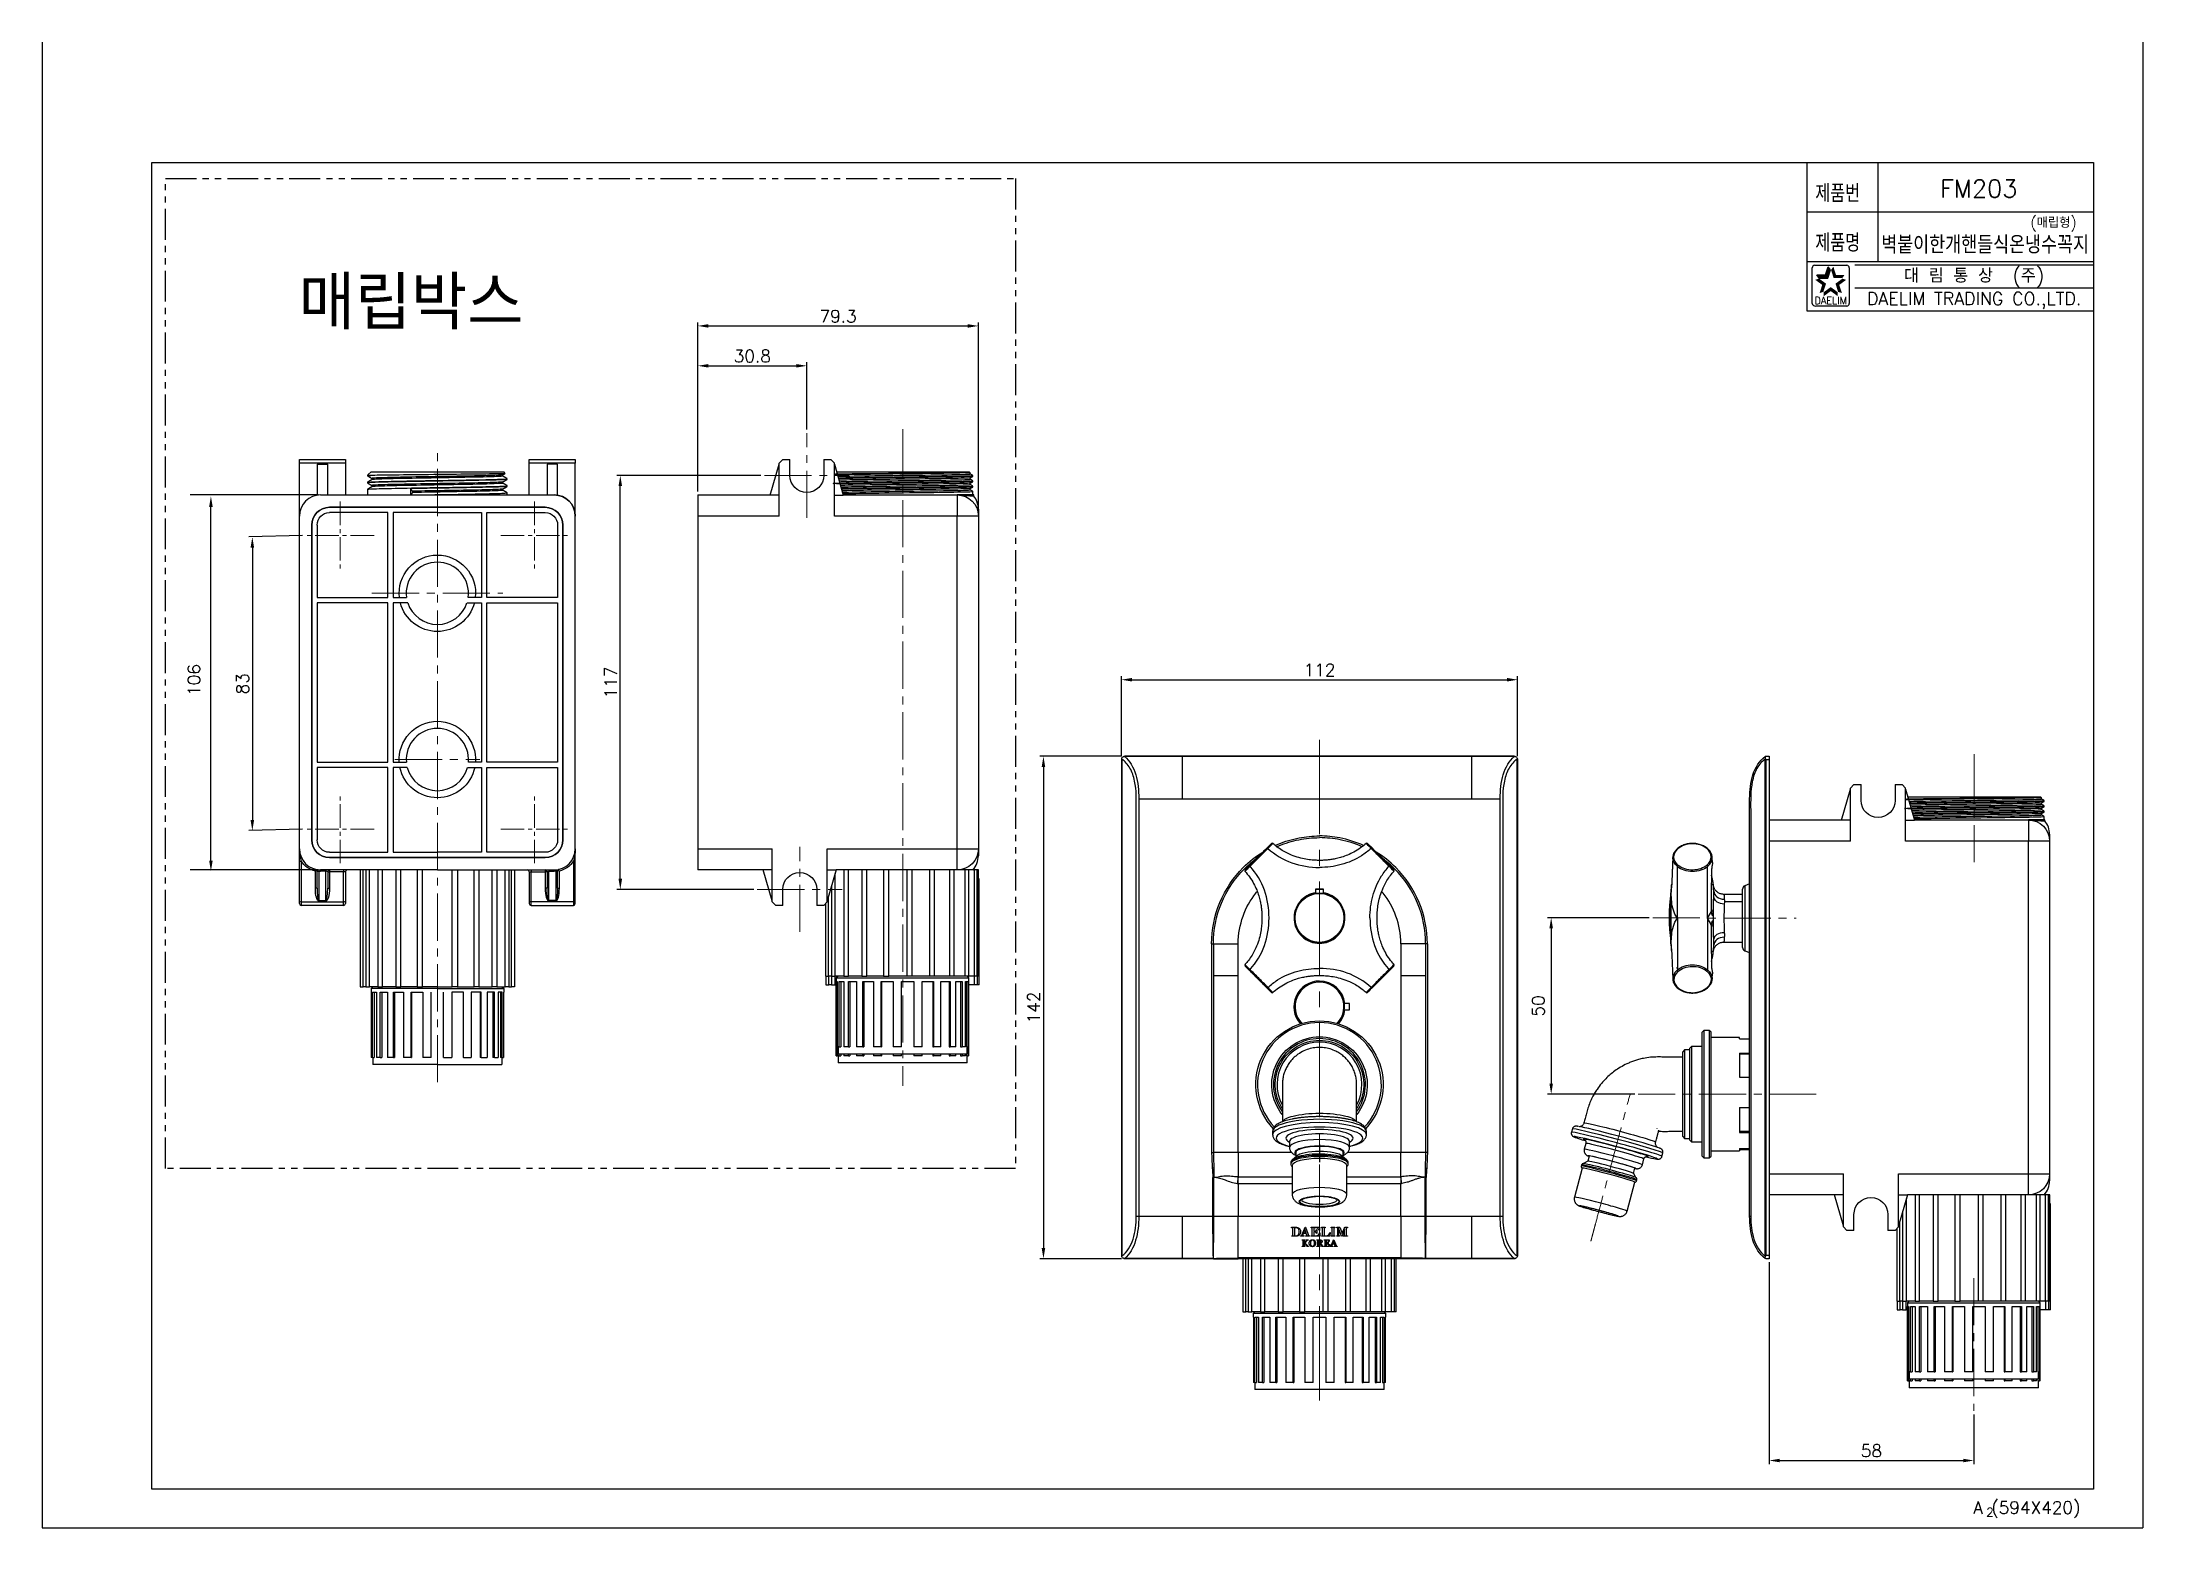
# Model space of a CAD drawing. Extents: x 39169 to 39763, y 19611 to 20031.
import ezdxf
from ezdxf.enums import TextEntityAlignment as Align

# ---------------------------------------------------------------- set-up
doc = ezdxf.new("R2010")
doc.units = 0
doc.header["$LTSCALE"] = 7
doc.header["$MEASUREMENT"] = 0
doc.linetypes.add('CENTER2', pattern=[28.575, 19.05, -3.175, 3.175, -3.175])
doc.linetypes.add('PHANTOM', pattern=[2.5, 1.25, -0.25, 0.25, -0.25, 0.25, -0.25])
doc.layers.get('0').update_dxf_attribs({"color": 2, "linetype": 'CONTINUOUS'})
for name, color, linetype in [('D', 2, 'CONTINUOUS'), ('DIM', 2, 'CONTINUOUS'), ('DWG', 7, 'CONTINUOUS'), ('TXT', 4, 'CONTINUOUS')]:
    doc.layers.add(name, color=color, linetype=linetype)
doc.layers.add('중심선', color=1, linetype='CENTER2', lineweight=9)
doc.styles.add('GHS', font='romans', dxfattribs={"bigfont": 'ghs'})
doc.styles.add('ROMANS', font='romans')

msp = doc.modelspace()

# ---------------------------------------------------------------- texts
at = {"color": 7, "style": 'GHS'}
msp.add_text('FM203', height=5, dxfattribs=at).set_placement((39716.09, 19990), align=Align.MIDDLE)
at = {"color": 7, "linetype": 'Continuous'}
for s, height, style, p in [('대 림 통 상  (주)', 4, 'GHS', (39714.78, 19965.12)), ('DAELIM TRADING CO.,LTD.', 3.6, 'ROMANS', (39714.78, 19958.35))]:
    msp.add_text(s, height=height, dxfattribs=dict(at, style=style)).set_placement(p, align=Align.MIDDLE)
at = {"color": 2, "linetype": 'Continuous', "style": 'ROMANS'}
msp.add_text('DAELIM', height=2, dxfattribs=at).set_placement((39674.24, 19957.36), align=Align.CENTER)
at = {"color": 7, "style": 'GHS'}
for s, height, p in [('A (594X420)', 3.5, (39714.53, 19615.45)), ('2', 2.5, (39718.18, 19614.62))]:
    msp.add_text(s, height=height, dxfattribs=at).set_placement(p)
at = {"layer": 'D', "color": 2, "style": 'GHS'}
for s, height, p in [('(매립형)', 3, (39730.68, 19978.91)), ('매립박스', 15, (39241.12, 19950.16))]:
    msp.add_text(s, height=height, dxfattribs=at).set_placement(p)
at = {"layer": 'DIM', "style": 'GHS', "width": 0.8}
for s, p in [('제품번', (39669.86, 19986.15)), ('제품명', (39669.86, 19972.15))]:
    msp.add_text(s, height=5, dxfattribs=at).set_placement(p)
at = {"layer": 'DIM', "char_height": 3.5, "attachment_point": 5, "style": 'GHS'}
for s, insert in [('\\A1;79.3', (39393.59, 19953.93)), ('\\A1;30.8', (39369.34, 19942.66)), ('\\A1;112', (39529.69, 19853.93)), ('\\A1;58', (39685.75, 19633.24))]:
    msp.add_mtext(s, dxfattribs=dict(at, insert=insert))
at = {"layer": 'DIM', "char_height": 3.5, "attachment_point": 5, "rotation": 90, "style": 'GHS'}
for s, insert in [('\\A1;106', (39211.49, 19851.11)), ('\\A1;83', (39225.23, 19850.04)), ('\\A1;117', (39329.26, 19850.41)), ('\\A1;142', (39448.9, 19758.54)), ('\\A1;50', (39591.53, 19758.98))]:
    msp.add_mtext(s, dxfattribs=dict(at, insert=insert))
at = {"layer": 'TXT', "color": 2, "style": 'GHS', "width": 0.676079}
msp.add_text('벽붙이한개핸들식온냉수꼭지', height=5, dxfattribs=at).set_placement((39688.51, 19971.64), (39747.25, 19971.64), align=Align.FIT)

# ---------------------------------------------------------------- linework, layer by layer
for p, q in [((39168.52, 20031.42), (39168.52, 19611.42)), ((39168.52, 19611.42), (39762.52, 19611.42))]:
    msp.add_line(p, q)
at = {"color": 4}
for p, q in [((39199.52, 19622.42), (39199.52, 19997.42)), ((39199.52, 19997.42), (39748.52, 19997.42)), ((39748.52, 19997.42), (39748.52, 19622.42)), ((39748.52, 19622.42), (39199.52, 19622.42))]:
    msp.add_line(p, q, dxfattribs=at)
at = {"color": 7}
for p, q in [((39667.52, 19997.42), (39667.52, 19955.42)), ((39687.52, 19997.42), (39687.52, 19969.42)), ((39667.52, 19983.42), (39748.52, 19983.42)), ((39667.52, 19969.42), (39748.52, 19969.42)), ((39667.52, 19955.42), (39748.52, 19955.42))]:
    msp.add_line(p, q, dxfattribs=at)
at = {"color": 2, "linetype": 'Continuous'}
for p, q in [((39668.99, 19957.56), (39668.99, 19967.56)), ((39669.74, 19968.31), (39678.74, 19968.31)), ((39679.49, 19967.56), (39679.49, 19957.56)), ((39681.02, 19968.42), (39748.52, 19968.42)), ((39681.02, 19961.92), (39748.52, 19961.92)), ((39678.74, 19956.81), (39669.99, 19956.81))]:
    msp.add_line(p, q, dxfattribs=at)
at = {"color": 2}
for p, q in [((39670.33, 19965.61), (39672.75, 19965.61)), ((39670.99, 19964.69), (39670.33, 19965.61)), ((39670.99, 19964.69), (39673.42, 19964.69)), ((39672.75, 19965.61), (39673.5, 19967.91)), ((39673.42, 19964.69), (39674.17, 19967)), ((39674.17, 19967), (39673.5, 19967.91))]:
    msp.add_line(p, q, dxfattribs=at)
at = {"color": 2, "linetype": 'Continuous'}
for centre, radius, start, end in [((39669.74, 19967.56), 0.75, 90, 180), ((39678.74, 19967.56), 0.75, 0, 90), ((39669.87, 19957.68), 0.884, 188.1301, 278.1301), ((39678.74, 19957.56), 0.75, 270, 0)]:
    msp.add_arc(centre, radius, start, end, dxfattribs=at)
at = {"color": 2}
for points in [[(39671.83, 19962.78), (39672.91, 19963.13), (39669.87, 19964.2), (39670.95, 19964.55)], [(39670.33, 19965.61), (39670.99, 19964.69), (39672.75, 19965.61), (39673.42, 19964.69)], [(39672.75, 19965.61), (39673.42, 19964.69), (39673.5, 19967.91), (39674.17, 19967)], [(39674.98, 19967.91), (39674.32, 19967), (39675.73, 19965.61), (39675.07, 19964.69)], [(39675.73, 19965.61), (39675.07, 19964.69), (39678.16, 19965.61), (39677.49, 19964.69)], [(39678.61, 19964.2), (39677.54, 19964.55), (39676.65, 19962.78), (39675.58, 19963.13)], [(39671.09, 19960.47), (39672.16, 19960.82), (39671.83, 19962.78), (39672.91, 19963.13)], [(39674.24, 19961.03), (39674.24, 19962.16), (39672.28, 19959.6), (39672.28, 19960.73)], [(39676.2, 19959.6), (39676.2, 19960.73), (39674.24, 19961.03), (39674.24, 19962.16)], [(39676.65, 19962.78), (39675.58, 19963.13), (39677.4, 19960.47), (39676.32, 19960.82)]]:
    msp.add_solid(points, dxfattribs=at)
at = {"layer": 'D', "color": 2}
msp.add_line((39762.52, 20031.42), (39762.52, 19611.42), dxfattribs=at)
at = {"layer": 'D', "color": 2, "linetype": 'PHANTOM'}
msp.add_lwpolyline([(39203.41, 19992.83), (39443.71, 19992.83), (39443.71, 19713.04), (39203.41, 19713.04)], close=True, dxfattribs=at)
at = {"layer": 'DIM'}
for p, q in [((39353.94, 19919.96), (39353.94, 19952.18)), ((39356.94, 19951.18), (39430.24, 19951.18)), ((39433.24, 19898.41), (39433.24, 19952.18)), ((39353.94, 19904.41), (39353.94, 19940.91)), ((39384.74, 19921.91), (39384.74, 19940.91)), ((39356.94, 19939.91), (39381.74, 19939.91)), ((39371.74, 19908.91), (39331.01, 19908.91)), ((39332.01, 19794.91), (39332.01, 19905.91)), ((39246.55, 19903.41), (39210.44, 19903.41)), ((39216.27, 19800.04), (39216.27, 19900.04)), ((39242.19, 19891.91), (39226.98, 19891.54)), ((39227.98, 19888.54), (39227.98, 19811.54)), ((39473.69, 19829.54), (39473.69, 19852.18)), ((39585.69, 19829.54), (39585.69, 19852.18)), ((39476.69, 19851.18), (39582.69, 19851.18)), ((39473.67, 19829.54), (39450.65, 19829.54)), ((39451.65, 19826.54), (39451.65, 19690.54)), ((39242.19, 19808.91), (39226.98, 19808.54)), ((39246.55, 19797.41), (39210.44, 19797.41)), ((39369.74, 19791.91), (39331.01, 19791.91)), ((39622.93, 19783.92), (39594.2, 19783.92)), ((39595.2, 19780.92), (39595.2, 19737.04)), ((39618.83, 19734.04), (39594.2, 19734.04)), ((39473.69, 19687.54), (39450.65, 19687.54)), ((39656.81, 19686.54), (39656.81, 19629.49)), ((39714.7, 19643.54), (39714.7, 19629.49)), ((39659.81, 19630.49), (39711.7, 19630.49))]:
    msp.add_line(p, q, dxfattribs=at)
for points in [[(39356.94, 19951.68), (39356.94, 19950.68), (39353.94, 19951.18)], [(39430.24, 19951.68), (39430.24, 19950.68), (39433.24, 19951.18)], [(39356.94, 19940.41), (39356.94, 19939.41), (39353.94, 19939.91)], [(39381.74, 19940.41), (39381.74, 19939.41), (39384.74, 19939.91)], [(39331.51, 19905.91), (39332.51, 19905.91), (39332.01, 19908.91)], [(39215.77, 19900.04), (39216.77, 19900.04), (39216.27, 19903.04)], [(39227.48, 19888.54), (39228.48, 19888.54), (39227.98, 19891.54)], [(39476.69, 19851.68), (39476.69, 19850.68), (39473.69, 19851.18)], [(39582.69, 19851.68), (39582.69, 19850.68), (39585.69, 19851.18)], [(39451.15, 19826.54), (39452.15, 19826.54), (39451.65, 19829.54)], [(39227.48, 19811.54), (39228.48, 19811.54), (39227.98, 19808.54)], [(39215.77, 19800.04), (39216.77, 19800.04), (39216.27, 19797.04)], [(39331.51, 19794.91), (39332.51, 19794.91), (39332.01, 19791.91)], [(39594.7, 19780.92), (39595.7, 19780.92), (39595.2, 19783.92)], [(39594.7, 19737.04), (39595.7, 19737.04), (39595.2, 19734.04)], [(39451.15, 19690.54), (39452.15, 19690.54), (39451.65, 19687.54)], [(39659.81, 19630.99), (39659.81, 19629.99), (39656.81, 19630.49)], [(39711.7, 19630.99), (39711.7, 19629.99), (39714.7, 19630.49)]]:
    msp.add_solid(points, dxfattribs=at)
at = {"layer": 'DWG'}
for p, q in [((39241.29, 19912.41), (39241.29, 19913.41)), ((39241.29, 19913.41), (39254.29, 19913.41)), ((39241.29, 19897.41), (39241.29, 19912.41)), ((39254.29, 19912.41), (39241.29, 19912.41)), ((39246.29, 19912.13), (39246.29, 19903.32)), ((39246.29, 19912.13), (39249.29, 19912.13)), ((39249.29, 19903.41), (39249.29, 19912.13)), ((39254.29, 19913.41), (39254.29, 19912.41)), ((39254.29, 19912.41), (39254.29, 19903.41)), ((39306.29, 19912.41), (39306.29, 19913.41)), ((39306.29, 19913.41), (39319.29, 19913.41)), ((39319.29, 19912.41), (39306.29, 19912.41)), ((39306.29, 19903.41), (39306.29, 19912.41)), ((39314.29, 19912.13), (39311.29, 19912.13)), ((39311.29, 19912.13), (39311.29, 19903.41)), ((39314.29, 19903.32), (39314.29, 19912.13)), ((39319.29, 19913.41), (39319.29, 19912.41)), ((39319.29, 19897.41), (39319.29, 19912.41)), ((39319.29, 19897.41), (39319.29, 19912.41)), ((39374.42, 19903.32), (39376.94, 19912.13)), ((39377.94, 19913.41), (39376.94, 19912.41)), ((39376.94, 19897.41), (39376.94, 19912.41)), ((39377.94, 19913.41), (39379.94, 19913.41)), ((39379.94, 19908.91), (39379.94, 19913.41)), ((39389.54, 19913.41), (39389.54, 19908.91)), ((39389.54, 19913.41), (39391.54, 19913.41)), ((39392.54, 19912.41), (39391.54, 19913.41)), ((39392.54, 19897.41), (39392.54, 19912.41)), ((39392.54, 19912.13), (39395.06, 19903.32)), ((39260.77, 19909.14), (39260.54, 19908.91)), ((39260.54, 19908.91), (39260.54, 19908.81)), ((39260.54, 19908.91), (39261.45, 19908.91)), ((39260.54, 19907), (39260.54, 19906.81)), ((39260.54, 19905), (39260.54, 19903.41)), ((39260.77, 19909.14), (39261.54, 19909.91)), ((39261.54, 19909.91), (39280.29, 19909.91)), ((39261.79, 19908.09), (39261.79, 19907.73)), ((39261.79, 19906.09), (39261.79, 19905.73)), ((39272.76, 19903.41), (39272.76, 19905.19)), ((39280.29, 19909.91), (39299.04, 19909.91)), ((39298.79, 19908.73), (39298.79, 19909.08)), ((39298.79, 19906.73), (39298.79, 19907.08)), ((39298.79, 19904.73), (39298.79, 19905.08)), ((39299.46, 19909.48), (39299.04, 19909.91)), ((39300.04, 19907.81), (39300.04, 19908)), ((39300.04, 19905.81), (39300.04, 19906)), ((39393.18, 19909.91), (39411.92, 19909.91)), ((39411.92, 19909.91), (39430.67, 19909.91)), ((39430.92, 19909.66), (39430.11, 19909.66)), ((39430.92, 19909.66), (39430.67, 19909.91)), ((39430.92, 19909.34), (39430.92, 19909.66)), ((39430.92, 19907.84), (39430.92, 19908.22)), ((39430.92, 19906.34), (39430.92, 19906.72)), ((39430.92, 19904.84), (39430.92, 19905.22)), ((39431.66, 19905.9), (39431.66, 19905.91)), ((39431.67, 19908.66), (39431.67, 19908.9)), ((39431.67, 19908.66), (39431.67, 19908.66)), ((39431.67, 19907.4), (39431.67, 19907.41)), ((39431.67, 19907.16), (39431.67, 19907.4)), ((39431.67, 19907.16), (39431.67, 19907.16)), ((39431.67, 19905.66), (39431.67, 19905.9)), ((39431.67, 19905.66), (39431.67, 19905.66)), ((39247.29, 19903.41), (39280.29, 19903.41)), ((39280.29, 19899.91), (39249.79, 19899.91)), ((39249.79, 19899.91), (39280.29, 19899.91)), ((39273.24, 19904.46), (39273.24, 19904.1)), ((39280.29, 19903.41), (39313.29, 19903.41)), ((39280.29, 19903.41), (39313.29, 19903.41)), ((39280.29, 19899.91), (39310.79, 19899.91)), ((39310.79, 19899.91), (39280.29, 19899.91)), ((39300.04, 19903.41), (39300.04, 19904)), ((39353.94, 19903.41), (39374.44, 19903.41)), ((39353.94, 19903.41), (39353.94, 19797.41)), ((39376.94, 19903.32), (39374.42, 19903.32)), ((39392.54, 19903.32), (39395.06, 19903.32)), ((39395.04, 19903.41), (39427.24, 19903.41)), ((39431.92, 19903.41), (39427.24, 19903.41)), ((39427.24, 19903.41), (39427.24, 19897.41)), ((39431.67, 19903.41), (39431.67, 19904.4)), ((39431.92, 19903.12), (39431.92, 19903.41)), ((39241.29, 19803.41), (39241.29, 19897.41)), ((39244.79, 19894.91), (39244.79, 19805.91)), ((39244.79, 19805.91), (39244.79, 19894.91)), ((39246.29, 19894.91), (39246.29, 19874.41)), ((39266.29, 19898.41), (39249.79, 19898.41)), ((39266.29, 19874.41), (39266.29, 19898.41)), ((39267.79, 19898.41), (39267.79, 19874.41)), ((39280.29, 19898.41), (39267.79, 19898.41)), ((39280.29, 19898.41), (39292.79, 19898.41)), ((39292.79, 19898.41), (39292.79, 19874.41)), ((39294.29, 19874.41), (39294.29, 19898.41)), ((39294.29, 19898.41), (39310.79, 19898.41)), ((39314.29, 19894.91), (39314.29, 19874.41)), ((39315.79, 19894.91), (39315.79, 19805.91)), ((39315.79, 19805.91), (39315.79, 19894.91)), ((39319.29, 19803.41), (39319.29, 19897.41)), ((39376.94, 19897.41), (39353.94, 19897.41)), ((39427.24, 19897.41), (39392.54, 19897.41)), ((39433.24, 19897.41), (39427.24, 19897.41)), ((39427.24, 19803.41), (39427.24, 19897.41)), ((39433.24, 19897.41), (39433.24, 19803.41)), ((39246.29, 19874.41), (39266.29, 19874.41)), ((39266.29, 19872.91), (39246.29, 19872.91)), ((39246.29, 19872.91), (39246.29, 19827.91)), ((39266.29, 19827.91), (39266.29, 19872.91)), ((39267.79, 19874.41), (39271.57, 19874.41)), ((39271.91, 19872.91), (39267.79, 19872.91)), ((39267.79, 19872.91), (39267.79, 19827.91)), ((39288.67, 19872.91), (39292.79, 19872.91)), ((39292.79, 19874.41), (39289.01, 19874.41)), ((39292.79, 19872.91), (39292.79, 19827.91)), ((39314.29, 19874.41), (39294.29, 19874.41)), ((39294.29, 19872.91), (39314.29, 19872.91)), ((39294.29, 19827.91), (39294.29, 19872.91)), ((39314.29, 19872.91), (39314.29, 19827.91)), ((39246.29, 19827.91), (39266.29, 19827.91)), ((39267.79, 19827.91), (39271.52, 19827.91)), ((39292.79, 19827.91), (39289.06, 19827.91)), ((39314.29, 19827.91), (39294.29, 19827.91)), ((39473.69, 19828.54), (39473.69, 19688.54)), ((39473.84, 19828.71), (39473.84, 19688.37)), ((39490.96, 19829.45), (39474.67, 19829.45)), ((39572.69, 19829.45), (39490.96, 19829.45)), ((39584.72, 19829.45), (39572.69, 19829.45)), ((39585.55, 19688.37), (39585.55, 19828.71)), ((39585.69, 19828.54), (39585.69, 19688.54)), ((39655.66, 19688.37), (39655.66, 19828.71)), ((39655.96, 19829.54), (39656.81, 19829.54)), ((39656.81, 19828.54), (39656.02, 19828.54)), ((39656.02, 19688.54), (39656.02, 19828.54)), ((39656.81, 19829.54), (39656.81, 19828.54)), ((39656.81, 19828.54), (39656.81, 19688.54)), ((39246.29, 19826.41), (39246.29, 19805.91)), ((39266.29, 19826.41), (39246.29, 19826.41)), ((39266.29, 19802.41), (39266.29, 19826.41)), ((39267.79, 19826.41), (39267.79, 19802.41)), ((39271.77, 19826.41), (39267.79, 19826.41)), ((39288.81, 19826.41), (39292.79, 19826.41)), ((39292.79, 19826.41), (39292.79, 19802.41)), ((39294.29, 19802.41), (39294.29, 19826.41)), ((39294.29, 19826.41), (39314.29, 19826.41)), ((39314.29, 19826.41), (39314.29, 19805.91)), ((39478.61, 19817.54), (39478.61, 19699.54)), ((39580.78, 19699.54), (39580.78, 19817.54)), ((39651.31, 19699.54), (39651.31, 19817.54)), ((39677.29, 19811.46), (39679.81, 19820.26)), ((39680.81, 19821.54), (39679.81, 19820.54)), ((39679.81, 19805.54), (39679.81, 19820.54)), ((39680.81, 19821.54), (39682.81, 19821.54)), ((39682.81, 19817.04), (39682.81, 19821.54)), ((39692.41, 19821.54), (39692.41, 19817.04)), ((39692.41, 19821.54), (39694.41, 19821.54)), ((39695.41, 19820.54), (39694.41, 19821.54)), ((39695.41, 19805.54), (39695.41, 19820.54)), ((39695.41, 19820.26), (39697.93, 19811.46)), ((39696.05, 19818.04), (39714.79, 19818.04)), ((39714.79, 19818.04), (39733.54, 19818.04)), ((39733.79, 19817.79), (39732.98, 19817.79)), ((39733.79, 19817.79), (39733.54, 19818.04)), ((39733.79, 19817.47), (39733.79, 19817.79)), ((39733.79, 19815.97), (39733.79, 19816.36)), ((39734.54, 19816.79), (39734.54, 19817.04)), ((39734.54, 19816.79), (39734.54, 19816.79)), ((39656.81, 19811.54), (39677.31, 19811.54)), ((39679.81, 19811.46), (39677.29, 19811.46)), ((39695.41, 19811.46), (39697.93, 19811.46)), ((39697.91, 19811.54), (39730.11, 19811.54)), ((39734.79, 19811.54), (39730.11, 19811.54)), ((39730.11, 19811.54), (39730.11, 19805.54)), ((39733.79, 19814.47), (39733.79, 19814.86)), ((39733.79, 19812.97), (39733.79, 19813.36)), ((39734.53, 19814.04), (39734.53, 19814.04)), ((39734.54, 19815.29), (39734.54, 19815.54)), ((39734.54, 19815.54), (39734.54, 19815.54)), ((39734.54, 19815.29), (39734.54, 19815.29)), ((39734.54, 19813.79), (39734.54, 19814.04)), ((39734.54, 19813.79), (39734.54, 19813.79)), ((39734.54, 19811.54), (39734.54, 19812.54)), ((39734.79, 19811.25), (39734.79, 19811.54)), ((39516.1, 19804.91), (39514.76, 19803.57)), ((39543.29, 19804.91), (39544.74, 19803.46)), ((39679.81, 19805.54), (39656.81, 19805.54)), ((39730.11, 19805.54), (39695.41, 19805.54)), ((39736.11, 19805.54), (39730.11, 19805.54)), ((39730.11, 19711.54), (39730.11, 19805.54)), ((39736.11, 19805.54), (39736.11, 19711.54)), ((39241.29, 19788.61), (39241.29, 19799.94)), ((39241.29, 19799.94), (39241.79, 19799.94)), ((39241.79, 19799.94), (39241.79, 19788.41)), ((39249.79, 19802.41), (39266.29, 19802.41)), ((39249.79, 19800.91), (39280.29, 19800.91)), ((39280.29, 19800.91), (39249.79, 19800.91)), ((39267.79, 19802.41), (39280.29, 19802.41)), ((39292.79, 19802.41), (39280.29, 19802.41)), ((39310.79, 19800.91), (39280.29, 19800.91)), ((39280.29, 19800.91), (39310.79, 19800.91)), ((39310.79, 19802.41), (39294.29, 19802.41)), ((39318.79, 19799.94), (39318.79, 19788.41)), ((39319.29, 19799.94), (39318.79, 19799.94)), ((39319.29, 19788.61), (39319.29, 19799.94)), ((39353.94, 19803.41), (39374.94, 19803.41)), ((39374.94, 19788.41), (39374.94, 19803.41)), ((39390.54, 19803.41), (39427.24, 19803.41)), ((39390.54, 19788.41), (39390.54, 19803.41)), ((39427.24, 19803.41), (39433.24, 19803.41)), ((39427.24, 19797.41), (39427.24, 19803.41)), ((39550.75, 19797.45), (39549.41, 19798.79)), ((39245.79, 19792.25), (39245.79, 19797.08)), ((39246.29, 19792.25), (39245.79, 19792.25)), ((39246.29, 19792.25), (39246.29, 19797.08)), ((39246.79, 19797.06), (39246.79, 19788.76)), ((39280.29, 19797.41), (39247.29, 19797.41)), ((39247.29, 19797.41), (39247.29, 19797.04)), ((39248.79, 19797.04), (39247.29, 19797.04)), ((39248.79, 19797.41), (39248.79, 19797.04)), ((39248.79, 19788.76), (39248.79, 19797.04)), ((39249.29, 19796.91), (39249.29, 19792.25)), ((39249.29, 19796.91), (39249.79, 19796.91)), ((39249.29, 19792.25), (39249.79, 19792.25)), ((39249.79, 19797.41), (39249.79, 19796.91)), ((39253.79, 19796.91), (39249.79, 19796.91)), ((39249.79, 19796.91), (39249.79, 19792.25)), ((39253.79, 19797.41), (39253.79, 19796.91)), ((39253.79, 19788.41), (39253.79, 19796.91)), ((39254.29, 19796.91), (39253.79, 19796.91)), ((39254.29, 19796.91), (39254.29, 19788.61)), ((39258.51, 19797.41), (39258.51, 19764.41)), ((39259.33, 19764.41), (39259.33, 19797.41)), ((39260.05, 19797.41), (39260.05, 19764.41)), ((39261.1, 19764.41), (39261.1, 19797.41)), ((39263.5, 19797.41), (39263.5, 19764.41)), ((39264.75, 19764.41), (39264.75, 19797.41)), ((39268.52, 19797.41), (39268.52, 19764.41)), ((39269.92, 19764.41), (39269.92, 19797.41)), ((39274.62, 19797.41), (39274.62, 19764.41)), ((39276.1, 19764.41), (39276.1, 19797.41)), ((39280.29, 19797.41), (39313.29, 19797.41)), ((39284.48, 19764.41), (39284.48, 19797.41)), ((39285.96, 19797.41), (39285.96, 19764.41)), ((39290.66, 19764.41), (39290.66, 19797.41)), ((39292.06, 19797.41), (39292.06, 19764.41)), ((39295.83, 19764.41), (39295.83, 19797.41)), ((39297.08, 19797.41), (39297.08, 19764.41)), ((39299.48, 19764.41), (39299.48, 19797.41)), ((39300.53, 19797.41), (39300.53, 19764.41)), ((39301.25, 19764.41), (39301.25, 19797.41)), ((39302.07, 19797.41), (39302.07, 19764.41)), ((39306.29, 19796.91), (39306.29, 19788.61)), ((39306.29, 19796.91), (39306.79, 19796.91)), ((39306.79, 19797.41), (39306.79, 19796.91)), ((39306.79, 19788.41), (39306.79, 19796.91)), ((39306.79, 19796.91), (39310.79, 19796.91)), ((39310.79, 19797.41), (39310.79, 19796.91)), ((39311.29, 19796.91), (39310.79, 19796.91)), ((39310.79, 19796.91), (39310.79, 19792.25)), ((39311.29, 19792.25), (39310.79, 19792.25)), ((39311.29, 19796.91), (39311.29, 19792.25)), ((39311.79, 19797.41), (39311.79, 19797.04)), ((39311.79, 19797.04), (39313.29, 19797.04)), ((39311.79, 19788.76), (39311.79, 19797.04)), ((39313.29, 19797.41), (39313.29, 19797.04)), ((39313.79, 19797.06), (39313.79, 19788.76)), ((39314.29, 19792.25), (39314.29, 19797.08)), ((39314.29, 19792.25), (39314.79, 19792.25)), ((39314.79, 19792.25), (39314.79, 19797.08)), ((39372.44, 19797.41), (39353.94, 19797.41)), ((39374.94, 19788.69), (39372.42, 19797.49)), ((39374.94, 19797.49), (39372.42, 19797.49)), ((39393.06, 19797.49), (39390.54, 19788.69)), ((39390.54, 19797.49), (39393.06, 19797.49)), ((39391.69, 19792.7), (39391.69, 19767.41)), ((39392.75, 19767.41), (39392.75, 19796.41)), ((39427.24, 19797.41), (39393.04, 19797.41)), ((39395.24, 19797.41), (39395.24, 19767.41)), ((39396.5, 19767.41), (39396.5, 19797.41)), ((39400.32, 19797.41), (39400.32, 19767.41)), ((39401.73, 19767.41), (39401.73, 19797.41)), ((39406.44, 19797.41), (39406.44, 19767.41)), ((39407.93, 19767.41), (39407.93, 19797.41)), ((39413.01, 19797.41), (39413.01, 19767.41)), ((39414.5, 19767.41), (39414.5, 19797.41)), ((39419.42, 19797.41), (39419.42, 19767.41)), ((39420.86, 19767.41), (39420.86, 19797.41)), ((39425.07, 19797.41), (39425.07, 19767.41)), ((39426.39, 19767.41), (39426.39, 19797.41)), ((39429.41, 19797.41), (39427.24, 19797.41)), ((39429.41, 19797.41), (39429.41, 19767.41)), ((39430.55, 19797.41), (39429.41, 19797.41)), ((39430.55, 19767.41), (39430.55, 19797.41)), ((39432.02, 19797.41), (39430.55, 19797.41)), ((39432.02, 19797.41), (39432.02, 19767.41)), ((39432.94, 19797.41), (39432.02, 19797.41)), ((39432.94, 19767.41), (39432.94, 19797.41)), ((39433.32, 19797.41), (39432.94, 19797.41)), ((39433.32, 19767.41), (39433.32, 19797.41)), ((39433.51, 19794.91), (39433.32, 19794.91)), ((39433.51, 19764.91), (39433.51, 19794.91)), ((39641.04, 19793.18), (39640.46, 19793.18)), ((39651.31, 19793.47), (39649.95, 19792.95)), ((39649.95, 19792.95), (39649.95, 19774.59)), ((39241.29, 19787.91), (39241.29, 19788.61)), ((39241.79, 19788.41), (39241.79, 19787.41)), ((39241.79, 19788.41), (39253.79, 19788.41)), ((39253.79, 19787.41), (39241.79, 19787.41)), ((39246.79, 19788.76), (39246.79, 19788.62)), ((39246.79, 19788.76), (39248.79, 19788.76)), ((39248.79, 19788.62), (39246.79, 19788.62)), ((39248.79, 19788.76), (39248.79, 19788.62)), ((39253.79, 19787.41), (39253.79, 19788.41)), ((39254.29, 19788.61), (39254.29, 19787.91)), ((39306.29, 19788.61), (39306.29, 19787.91)), ((39318.79, 19788.41), (39306.79, 19788.41)), ((39306.79, 19787.41), (39306.79, 19788.41)), ((39306.79, 19787.41), (39318.79, 19787.41)), ((39311.79, 19788.76), (39311.79, 19788.62)), ((39313.79, 19788.76), (39311.79, 19788.76)), ((39311.79, 19788.62), (39313.79, 19788.62)), ((39313.79, 19788.76), (39313.79, 19788.62)), ((39318.79, 19788.41), (39318.79, 19787.41)), ((39319.29, 19787.91), (39319.29, 19788.61)), ((39374.94, 19788.41), (39375.94, 19787.41)), ((39377.94, 19787.41), (39375.94, 19787.41)), ((39377.94, 19787.41), (39377.94, 19791.91)), ((39387.54, 19791.91), (39387.54, 19787.41)), ((39389.54, 19787.41), (39387.54, 19787.41)), ((39389.54, 19787.41), (39390.54, 19788.41)), ((39390.02, 19787.89), (39390.02, 19767.41)), ((39390.86, 19767.41), (39390.86, 19789.81)), ((39629.02, 19790.95), (39629.02, 19777.13)), ((39649.31, 19790.52), (39644.03, 19790.52)), ((39644.16, 19788.54), (39649.31, 19788.54)), ((39649.31, 19775.53), (39649.31, 19792.01)), ((39641.04, 19785.74), (39640.44, 19785.74)), ((39641.04, 19781.8), (39640.44, 19781.8)), ((39499.2, 19776.54), (39499.7, 19776.54)), ((39499.2, 19776.54), (39499.2, 19717.54)), ((39560.19, 19776.54), (39559.69, 19776.54)), ((39560.19, 19776.54), (39560.19, 19717.54)), ((39641.04, 19774.35), (39640.46, 19774.35)), ((39644.03, 19777.02), (39649.31, 19777.02)), ((39649.95, 19774.59), (39651.31, 19774.07)), ((39508.64, 19770.26), (39509.98, 19768.92)), ((39258.51, 19764.41), (39259.33, 19764.41)), ((39260.05, 19764.41), (39259.33, 19764.41)), ((39260.05, 19764.41), (39261.1, 19764.41)), ((39263.5, 19764.41), (39261.1, 19764.41)), ((39262.04, 19764.41), (39261.54, 19763.91)), ((39261.54, 19763.91), (39261.54, 19762.91)), ((39280.29, 19763.91), (39261.54, 19763.91)), ((39261.54, 19762.91), (39261.62, 19762.91)), ((39261.62, 19762.91), (39261.62, 19744.41)), ((39261.99, 19762.91), (39263.08, 19762.91)), ((39261.99, 19744.41), (39261.99, 19762.91)), ((39262.47, 19762.91), (39262.47, 19744.41)), ((39263.08, 19762.91), (39263.08, 19744.41)), ((39263.5, 19764.41), (39264.75, 19764.41)), ((39264.16, 19744.41), (39264.16, 19762.91)), ((39264.16, 19762.91), (39266.22, 19762.91)), ((39264.56, 19762.91), (39264.56, 19744.41)), ((39268.52, 19764.41), (39264.75, 19764.41)), ((39266.22, 19762.91), (39266.22, 19744.41)), ((39267.9, 19744.41), (39267.9, 19762.91)), ((39267.9, 19762.91), (39270.73, 19762.91)), ((39268.2, 19762.91), (39268.2, 19744.41)), ((39268.52, 19764.41), (39269.92, 19764.41)), ((39274.65, 19764.41), (39269.92, 19764.41)), ((39270.73, 19762.91), (39270.73, 19744.41)), ((39272.86, 19744.41), (39272.86, 19762.91)), ((39272.86, 19762.91), (39276.19, 19762.91)), ((39273.01, 19762.91), (39273.01, 19744.41)), ((39274.62, 19764.41), (39276.1, 19764.41)), ((39280.29, 19764.41), (39276.1, 19764.41)), ((39276.19, 19762.91), (39276.19, 19744.41)), ((39278.54, 19744.41), (39278.54, 19762.91)), ((39280.29, 19764.41), (39284.48, 19764.41)), ((39280.29, 19763.91), (39299.04, 19763.91)), ((39282.04, 19744.41), (39282.04, 19762.91)), ((39287.72, 19762.91), (39284.39, 19762.91)), ((39284.39, 19762.91), (39284.39, 19744.41)), ((39285.96, 19764.41), (39284.48, 19764.41)), ((39285.93, 19764.41), (39290.66, 19764.41)), ((39287.57, 19762.91), (39287.57, 19744.41)), ((39287.72, 19744.41), (39287.72, 19762.91)), ((39289.85, 19762.91), (39289.85, 19744.41)), ((39292.68, 19762.91), (39289.85, 19762.91)), ((39292.06, 19764.41), (39290.66, 19764.41)), ((39292.06, 19764.41), (39295.83, 19764.41)), ((39292.38, 19762.91), (39292.38, 19744.41)), ((39292.68, 19744.41), (39292.68, 19762.91)), ((39294.36, 19762.91), (39294.36, 19744.41)), ((39296.42, 19762.91), (39294.36, 19762.91)), ((39297.08, 19764.41), (39295.83, 19764.41)), ((39296.02, 19762.91), (39296.02, 19744.41)), ((39296.42, 19744.41), (39296.42, 19762.91)), ((39297.08, 19764.41), (39299.48, 19764.41)), ((39298.59, 19762.91), (39297.5, 19762.91)), ((39297.5, 19762.91), (39297.5, 19744.41)), ((39298.11, 19762.91), (39298.11, 19744.41)), ((39298.54, 19764.41), (39299.04, 19763.91)), ((39298.59, 19744.41), (39298.59, 19762.91)), ((39298.96, 19762.91), (39298.96, 19744.41)), ((39299.04, 19762.91), (39298.96, 19762.91)), ((39299.04, 19763.91), (39299.04, 19762.91)), ((39300.53, 19764.41), (39299.48, 19764.41)), ((39300.53, 19764.41), (39301.25, 19764.41)), ((39302.07, 19764.41), (39301.25, 19764.41)), ((39390.02, 19767.41), (39390.86, 19767.41)), ((39390.14, 19767.41), (39390.14, 19764.91)), ((39390.14, 19764.91), (39390.96, 19764.91)), ((39391.68, 19767.41), (39390.86, 19767.41)), ((39390.96, 19764.91), (39390.96, 19767.41)), ((39391.68, 19764.91), (39390.96, 19764.91)), ((39391.68, 19767.41), (39391.68, 19764.91)), ((39391.68, 19764.91), (39392.73, 19764.91)), ((39391.69, 19767.41), (39392.75, 19767.41)), ((39392.73, 19764.91), (39392.73, 19767.41)), ((39393.08, 19764.91), (39392.73, 19764.91)), ((39395.24, 19767.41), (39392.75, 19767.41)), ((39393.58, 19767.41), (39393.08, 19766.91)), ((39393.08, 19766.91), (39393.08, 19765.91)), ((39393.08, 19766.91), (39430.58, 19766.91)), ((39393.08, 19747.41), (39393.08, 19765.91)), ((39393.08, 19765.91), (39393.35, 19765.91)), ((39393.08, 19764.41), (39393.08, 19764.41)), ((39393.08, 19764.41), (39393.08, 19763.41)), ((39393.08, 19764.41), (39393.08, 19764.41)), ((39393.08, 19763.41), (39393.08, 19763.41)), ((39393.35, 19765.91), (39393.35, 19747.41)), ((39393.91, 19765.91), (39395.25, 19765.91)), ((39393.91, 19747.41), (39393.91, 19765.91)), ((39394.38, 19765.91), (39394.38, 19747.41)), ((39395.24, 19767.41), (39396.5, 19767.41)), ((39395.25, 19765.91), (39395.25, 19747.41)), ((39400.32, 19767.41), (39396.5, 19767.41)), ((39396.5, 19765.91), (39398.77, 19765.91)), ((39396.5, 19747.41), (39396.5, 19765.91)), ((39396.88, 19765.91), (39396.88, 19747.41)), ((39398.77, 19765.91), (39398.77, 19747.41)), ((39400.32, 19767.41), (39401.73, 19767.41)), ((39400.59, 19765.91), (39403.57, 19765.91)), ((39400.59, 19747.41), (39400.59, 19765.91)), ((39400.85, 19765.91), (39400.85, 19747.41)), ((39406.46, 19767.41), (39401.73, 19767.41)), ((39403.57, 19765.91), (39403.57, 19747.41)), ((39405.77, 19747.41), (39405.77, 19765.91)), ((39405.77, 19765.91), (39409.18, 19765.91)), ((39405.89, 19765.91), (39405.89, 19747.41)), ((39406.44, 19767.41), (39407.93, 19767.41)), ((39413.01, 19767.41), (39407.93, 19767.41)), ((39409.18, 19765.91), (39409.18, 19747.41)), ((39411.55, 19747.41), (39411.55, 19765.91)), ((39411.55, 19765.91), (39415.04, 19765.91)), ((39414.5, 19767.41), (39413.01, 19767.41)), ((39419.42, 19767.41), (39414.5, 19767.41)), ((39415, 19765.91), (39415, 19747.41)), ((39415.04, 19765.91), (39415.04, 19747.41)), ((39417.36, 19765.91), (39420.59, 19765.91)), ((39417.36, 19747.41), (39417.36, 19765.91)), ((39420.86, 19767.41), (39419.42, 19767.41)), ((39420.4, 19765.91), (39420.4, 19747.41)), ((39420.59, 19765.91), (39420.59, 19747.41)), ((39425.07, 19767.41), (39420.86, 19767.41)), ((39422.63, 19765.91), (39425.29, 19765.91)), ((39422.63, 19747.41), (39422.63, 19765.91)), ((39424.96, 19765.91), (39424.96, 19747.41)), ((39426.39, 19767.41), (39425.07, 19767.41)), ((39425.29, 19765.91), (39425.29, 19747.41)), ((39429.41, 19767.41), (39426.39, 19767.41)), ((39426.83, 19747.41), (39426.83, 19765.91)), ((39426.83, 19765.91), (39428.66, 19765.91)), ((39428.23, 19765.91), (39428.23, 19747.41)), ((39428.66, 19765.91), (39428.66, 19747.41)), ((39430.55, 19767.41), (39429.41, 19767.41)), ((39429.57, 19765.91), (39430.39, 19765.91)), ((39429.57, 19747.41), (39429.57, 19765.91)), ((39429.9, 19765.91), (39429.9, 19747.41)), ((39430.58, 19766.91), (39430.08, 19767.41)), ((39430.39, 19765.91), (39430.39, 19747.41)), ((39430.49, 19767), (39430.49, 19767.41)), ((39432.02, 19767.41), (39430.55, 19767.41)), ((39430.58, 19765.91), (39430.57, 19765.91)), ((39430.57, 19747.41), (39430.57, 19765.91)), ((39432.06, 19764.91), (39430.57, 19764.91)), ((39430.58, 19764.41), (39430.57, 19764.41)), ((39430.58, 19764.41), (39430.57, 19764.41)), ((39430.58, 19763.41), (39430.57, 19763.41)), ((39430.58, 19765.91), (39430.58, 19766.91)), ((39430.58, 19763.41), (39430.58, 19764.41)), ((39432.94, 19767.41), (39432.02, 19767.41)), ((39432.06, 19767.41), (39432.06, 19764.91)), ((39433, 19764.91), (39432.06, 19764.91)), ((39433.32, 19767.41), (39432.94, 19767.41)), ((39433, 19764.91), (39433, 19767.41)), ((39433.51, 19764.91), (39433, 19764.91)), ((39538.19, 19759.67), (39536.89, 19759.67)), ((39536.89, 19757.87), (39538.19, 19757.87)), ((39538.19, 19757.87), (39538.19, 19759.67)), ((39638.4, 19752.04), (39637.9, 19751.54)), ((39637.9, 19716.54), (39637.9, 19751.54)), ((39638.4, 19752.04), (39638.4, 19716.04)), ((39639.9, 19752.04), (39638.4, 19752.04)), ((39639.9, 19752.04), (39639.9, 19716.04)), ((39640.4, 19751.54), (39639.9, 19752.04)), ((39640.4, 19716.54), (39640.4, 19751.54)), ((39393.08, 19747.41), (39393.35, 19747.41)), ((39393.08, 19744.91), (39393.08, 19747.41)), ((39393.08, 19744.91), (39393.35, 19744.91)), ((39393.35, 19747.41), (39393.35, 19744.91)), ((39393.91, 19747.41), (39393.35, 19747.41)), ((39393.91, 19744.91), (39393.35, 19744.91)), ((39393.58, 19747.41), (39393.58, 19745.41)), ((39393.58, 19745.41), (39430.08, 19745.41)), ((39393.58, 19744.91), (39393.58, 19742.91)), ((39393.91, 19747.41), (39394.38, 19747.41)), ((39393.91, 19744.91), (39393.91, 19745.41)), ((39393.91, 19744.91), (39394.38, 19744.91)), ((39394.38, 19745.41), (39394.38, 19744.91)), ((39396.5, 19747.41), (39395.25, 19747.41)), ((39395.25, 19745.41), (39395.25, 19744.91)), ((39396.5, 19744.91), (39395.25, 19744.91)), ((39396.5, 19747.41), (39396.88, 19747.41)), ((39396.5, 19744.91), (39396.5, 19745.41)), ((39396.5, 19744.91), (39396.88, 19744.91)), ((39396.88, 19745.41), (39396.88, 19744.91)), ((39400.59, 19747.41), (39398.77, 19747.41)), ((39398.77, 19745.41), (39398.77, 19744.91)), ((39400.59, 19744.91), (39398.77, 19744.91)), ((39400.59, 19747.41), (39400.85, 19747.41)), ((39400.59, 19744.91), (39400.59, 19745.41)), ((39400.59, 19744.91), (39400.85, 19744.91)), ((39400.85, 19745.41), (39400.85, 19744.91)), ((39405.77, 19747.41), (39403.57, 19747.41)), ((39403.57, 19745.41), (39403.57, 19744.91)), ((39405.77, 19744.91), (39403.57, 19744.91)), ((39405.77, 19747.41), (39405.89, 19747.41)), ((39405.77, 19744.91), (39405.77, 19745.41)), ((39405.77, 19744.91), (39405.89, 19744.91)), ((39405.89, 19745.41), (39405.89, 19744.91)), ((39411.55, 19747.41), (39409.18, 19747.41)), ((39409.18, 19745.41), (39409.18, 19744.91)), ((39411.55, 19744.91), (39409.18, 19744.91)), ((39411.55, 19744.91), (39411.55, 19745.41)), ((39415, 19747.41), (39415.04, 19747.41)), ((39415, 19745.41), (39415, 19744.91)), ((39415, 19744.91), (39415.04, 19744.91)), ((39417.36, 19747.41), (39415.04, 19747.41)), ((39415.04, 19745.41), (39415.04, 19744.91)), ((39417.36, 19744.91), (39415.04, 19744.91)), ((39417.36, 19744.91), (39417.36, 19745.41)), ((39420.4, 19747.41), (39420.59, 19747.41)), ((39420.4, 19745.41), (39420.4, 19744.91)), ((39420.4, 19744.91), (39420.59, 19744.91)), ((39422.63, 19747.41), (39420.59, 19747.41)), ((39420.59, 19745.41), (39420.59, 19744.91)), ((39422.63, 19744.91), (39420.59, 19744.91)), ((39422.63, 19744.91), (39422.63, 19745.41)), ((39424.96, 19747.41), (39425.29, 19747.41)), ((39424.96, 19745.41), (39424.96, 19744.91)), ((39424.96, 19744.91), (39425.29, 19744.91)), ((39426.83, 19747.41), (39425.29, 19747.41)), ((39425.29, 19745.41), (39425.29, 19744.91)), ((39426.83, 19744.91), (39425.29, 19744.91)), ((39426.83, 19744.91), (39426.83, 19745.41)), ((39428.23, 19747.41), (39428.66, 19747.41)), ((39428.23, 19745.41), (39428.23, 19744.91)), ((39428.23, 19744.91), (39428.66, 19744.91)), ((39429.57, 19747.41), (39428.66, 19747.41)), ((39428.66, 19745.41), (39428.66, 19744.91)), ((39429.57, 19744.91), (39428.66, 19744.91)), ((39429.57, 19744.91), (39429.57, 19745.41)), ((39429.9, 19747.41), (39430.39, 19747.41)), ((39429.9, 19745.41), (39429.9, 19744.91)), ((39429.9, 19744.91), (39430.39, 19744.91)), ((39430.08, 19745.41), (39430.08, 19747.41)), ((39430.08, 19742.91), (39430.08, 19744.91)), ((39430.39, 19747.41), (39430.39, 19744.91)), ((39430.57, 19747.41), (39430.39, 19747.41)), ((39430.57, 19744.91), (39430.39, 19744.91)), ((39430.57, 19744.91), (39430.57, 19747.41)), ((39632.9, 19746.54), (39632.4, 19746.04)), ((39632.4, 19722.04), (39632.4, 19746.04)), ((39634.4, 19746.54), (39632.9, 19746.54)), ((39632.9, 19746.54), (39632.9, 19721.54)), ((39634.9, 19747.54), (39634.4, 19747.04)), ((39634.4, 19721.04), (39634.4, 19747.04)), ((39634.9, 19747.54), (39634.9, 19720.54)), ((39637.9, 19747.54), (39634.9, 19747.54)), ((39648.4, 19750.04), (39640.4, 19750.04)), ((39648.4, 19749.65), (39648.4, 19750.04)), ((39648.4, 19749.65), (39651.31, 19749.65)), ((39648.4, 19745.61), (39651.31, 19745.61)), ((39648.4, 19745.61), (39648.4, 19738.81)), ((39651.31, 19745.34), (39648.4, 19745.34)), ((39261.99, 19744.41), (39261.62, 19744.41)), ((39261.99, 19744.41), (39262.47, 19744.41)), ((39262.04, 19744.41), (39262.04, 19742.41)), ((39280.29, 19742.41), (39262.04, 19742.41)), ((39264.16, 19744.41), (39263.08, 19744.41)), ((39264.16, 19744.41), (39264.56, 19744.41)), ((39267.9, 19744.41), (39266.22, 19744.41)), ((39267.9, 19744.41), (39268.2, 19744.41)), ((39272.86, 19744.41), (39270.73, 19744.41)), ((39272.86, 19744.41), (39273.01, 19744.41)), ((39278.54, 19744.41), (39276.19, 19744.41)), ((39280.29, 19742.41), (39298.54, 19742.41)), ((39282.04, 19744.41), (39284.39, 19744.41)), ((39287.72, 19744.41), (39287.57, 19744.41)), ((39287.72, 19744.41), (39289.85, 19744.41)), ((39292.68, 19744.41), (39292.38, 19744.41)), ((39292.68, 19744.41), (39294.36, 19744.41)), ((39296.42, 19744.41), (39296.02, 19744.41)), ((39296.42, 19744.41), (39297.5, 19744.41)), ((39298.59, 19744.41), (39298.11, 19744.41)), ((39298.54, 19744.41), (39298.54, 19742.41)), ((39298.59, 19744.41), (39298.96, 19744.41)), ((39430.08, 19742.91), (39393.58, 19742.91)), ((39648.4, 19738.81), (39651.31, 19738.81)), ((39648.4, 19730.26), (39651.31, 19730.26)), ((39648.4, 19730.26), (39648.4, 19723.2)), ((39516.44, 19723.53), (39516.44, 19722.57)), ((39542.94, 19722.57), (39542.94, 19723.53)), ((39542.94, 19722.56), (39542.94, 19722.57)), ((39601.18, 19724.23), (39600.92, 19723.26)), ((39600.92, 19723.26), (39600.92, 19723.26)), ((39604.48, 19725.93), (39604.48, 19725.93)), ((39632.4, 19722.04), (39632.9, 19721.54)), ((39632.9, 19721.54), (39634.4, 19721.54)), ((39634.4, 19721.04), (39634.9, 19720.54)), ((39651.31, 19723.45), (39648.4, 19723.45)), ((39648.4, 19723.2), (39651.31, 19723.2)), ((39521.19, 19720.63), (39521.19, 19718.99)), ((39523.24, 19716.55), (39522.52, 19715.88)), ((39522.99, 19717.54), (39522.99, 19716.33)), ((39536.85, 19715.9), (39536.15, 19716.55)), ((39536.39, 19716.33), (39536.39, 19717.54)), ((39538.19, 19718.99), (39538.19, 19720.63)), ((39538.19, 19720.63), (39538.19, 19720.63)), ((39605.52, 19715.12), (39604.3, 19714.41)), ((39604.99, 19720.12), (39604.55, 19718.48)), ((39604.56, 19718.46), (39604.56, 19718.46)), ((39605.9, 19716.56), (39605.52, 19715.12)), ((39605.9, 19716.56), (39605.9, 19716.56)), ((39620.98, 19714.09), (39621.41, 19715.74)), ((39621.41, 19715.74), (39621.41, 19715.74)), ((39626.52, 19716.44), (39626.78, 19717.41)), ((39634.9, 19720.54), (39637.9, 19720.54)), ((39637.9, 19716.54), (39638.4, 19716.04)), ((39638.4, 19716.04), (39639.9, 19716.04)), ((39639.9, 19716.04), (39640.4, 19716.54)), ((39640.4, 19718.04), (39648.4, 19718.04)), ((39648.4, 19718.68), (39651.31, 19718.68)), ((39648.4, 19718.68), (39648.4, 19718.04)), ((39648.4, 19718.54), (39651.31, 19718.54)), ((39648.4, 19718.43), (39651.31, 19718.43)), ((39521.59, 19714.65), (39521.59, 19714.34)), ((39521.59, 19714.34), (39521.59, 19714.34)), ((39521.99, 19713.87), (39521.99, 19705.66)), ((39537.39, 19705.66), (39537.39, 19713.87)), ((39537.79, 19714.34), (39537.79, 19714.65)), ((39603.96, 19713.14), (39601.77, 19704.93)), ((39603.79, 19714.02), (39603.7, 19713.71)), ((39603.7, 19713.71), (39603.7, 19713.71)), ((39603.96, 19713.14), (39603.96, 19713.14)), ((39616.65, 19700.97), (39618.84, 19709.18)), ((39618.46, 19711.66), (39618.85, 19713.11)), ((39619.17, 19710.45), (39618.46, 19711.67)), ((39619.35, 19709.55), (39619.43, 19709.86)), ((39656.81, 19711.54), (39677.81, 19711.54)), ((39677.81, 19696.54), (39677.81, 19711.54)), ((39693.41, 19711.54), (39730.11, 19711.54)), ((39693.41, 19696.54), (39693.41, 19711.54)), ((39730.11, 19711.54), (39736.11, 19711.54)), ((39730.11, 19705.54), (39730.11, 19711.54)), ((39537.39, 19705.66), (39537.39, 19705.66)), ((39601.77, 19704.93), (39601.77, 19704.93)), ((39675.31, 19705.54), (39656.81, 19705.54)), ((39677.81, 19696.82), (39675.29, 19705.62)), ((39677.81, 19705.62), (39675.29, 19705.62)), ((39695.93, 19705.62), (39693.41, 19696.82)), ((39693.41, 19705.62), (39695.93, 19705.62)), ((39695.62, 19675.54), (39695.62, 19704.54)), ((39730.11, 19705.54), (39695.91, 19705.54)), ((39698.11, 19705.54), (39698.11, 19675.54)), ((39699.37, 19675.54), (39699.37, 19705.54)), ((39703.19, 19705.54), (39703.19, 19675.54)), ((39704.6, 19675.54), (39704.6, 19705.54)), ((39709.31, 19705.54), (39709.31, 19675.54)), ((39710.8, 19675.54), (39710.8, 19705.54)), ((39715.88, 19705.54), (39715.88, 19675.54)), ((39717.37, 19675.54), (39717.37, 19705.54)), ((39722.29, 19705.54), (39722.29, 19675.54)), ((39723.73, 19675.54), (39723.73, 19705.54)), ((39727.94, 19705.54), (39727.94, 19675.54)), ((39729.26, 19675.54), (39729.26, 19705.54)), ((39732.28, 19705.54), (39730.11, 19705.54)), ((39732.28, 19705.54), (39732.28, 19675.54)), ((39733.42, 19705.54), (39732.28, 19705.54)), ((39733.42, 19675.54), (39733.42, 19705.54)), ((39734.88, 19705.54), (39733.42, 19705.54)), ((39734.88, 19705.54), (39734.88, 19675.54)), ((39735.81, 19705.54), (39734.88, 19705.54)), ((39735.81, 19675.54), (39735.81, 19705.54)), ((39736.19, 19705.54), (39735.81, 19705.54)), ((39736.19, 19675.54), (39736.19, 19705.54)), ((39736.38, 19703.04), (39736.19, 19703.04)), ((39736.38, 19673.04), (39736.38, 19703.04)), ((39506.69, 19699.54), (39552.69, 19699.54)), ((39680.81, 19695.54), (39680.81, 19700.04)), ((39690.41, 19700.04), (39690.41, 19695.54)), ((39693.73, 19675.54), (39693.73, 19697.95)), ((39694.56, 19700.84), (39694.56, 19675.54)), ((39521.82, 19696.41), (39523.04, 19696.41)), ((39521.82, 19696.29), (39521.82, 19696.41)), ((39521.99, 19696.29), (39521.82, 19696.29)), ((39521.83, 19694.02), (39521.97, 19694.02)), ((39521.83, 19693.9), (39521.83, 19694.02)), ((39522.96, 19693.9), (39521.83, 19693.9)), ((39521.97, 19694.02), (39522.06, 19694.05)), ((39522.09, 19696.26), (39521.99, 19696.29)), ((39522.06, 19694.05), (39522.13, 19694.12)), ((39522.14, 19696.19), (39522.09, 19696.26)), ((39522.13, 19694.12), (39522.16, 19694.2)), ((39522.16, 19696.1), (39522.14, 19696.19)), ((39522.16, 19694.2), (39522.16, 19696.1)), ((39522.63, 19696.18), (39522.61, 19696.11)), ((39522.61, 19696.11), (39522.61, 19694.18)), ((39522.61, 19694.18), (39522.62, 19694.1)), ((39522.62, 19694.1), (39522.65, 19694.06)), ((39522.67, 19696.24), (39522.63, 19696.18)), ((39522.65, 19694.06), (39522.7, 19694.03)), ((39522.76, 19696.26), (39522.67, 19696.24)), ((39522.7, 19694.03), (39522.79, 19694.02)), ((39522.89, 19696.27), (39522.76, 19696.26)), ((39522.79, 19694.02), (39523.03, 19694.02)), ((39523.11, 19696.26), (39522.89, 19696.27)), ((39523.15, 19693.9), (39522.96, 19693.9)), ((39523.03, 19694.02), (39523.2, 19694.03)), ((39523.04, 19696.41), (39523.19, 19696.4)), ((39523.29, 19696.25), (39523.11, 19696.26)), ((39523.34, 19693.91), (39523.15, 19693.9)), ((39523.19, 19696.4), (39523.33, 19696.38)), ((39523.2, 19694.03), (39523.36, 19694.05)), ((39523.45, 19696.21), (39523.29, 19696.25)), ((39523.33, 19696.38), (39523.48, 19696.34)), ((39523.52, 19693.95), (39523.34, 19693.91)), ((39523.36, 19694.05), (39523.5, 19694.1)), ((39523.55, 19696.15), (39523.45, 19696.21)), ((39523.48, 19696.34), (39523.62, 19696.29)), ((39523.5, 19694.1), (39523.61, 19694.16)), ((39523.67, 19694), (39523.52, 19693.95)), ((39523.65, 19696.07), (39523.55, 19696.15)), ((39523.61, 19694.16), (39523.7, 19694.24)), ((39523.62, 19696.29), (39523.75, 19696.23)), ((39523.73, 19695.99), (39523.65, 19696.07)), ((39523.8, 19694.07), (39523.67, 19694)), ((39523.7, 19694.24), (39523.78, 19694.33)), ((39523.85, 19695.74), (39523.73, 19695.99)), ((39523.75, 19696.23), (39523.86, 19696.15)), ((39523.78, 19694.33), (39523.87, 19694.57)), ((39523.92, 19694.15), (39523.8, 19694.07)), ((39523.9, 19695.42), (39523.85, 19695.74)), ((39523.86, 19696.15), (39524, 19696.04)), ((39523.87, 19694.57), (39523.9, 19694.88)), ((39523.91, 19695.14), (39523.9, 19695.42)), ((39523.9, 19694.88), (39523.91, 19695.14)), ((39524.04, 19694.27), (39523.92, 19694.15)), ((39524, 19696.04), (39524.12, 19695.9)), ((39524.15, 19694.41), (39524.04, 19694.27)), ((39524.12, 19695.9), (39524.21, 19695.74)), ((39524.24, 19694.57), (39524.15, 19694.41)), ((39524.21, 19695.74), (39524.28, 19695.56)), ((39524.3, 19694.74), (39524.24, 19694.57)), ((39524.28, 19695.56), (39524.33, 19695.36)), ((39524.34, 19694.93), (39524.3, 19694.74)), ((39524.33, 19695.36), (39524.35, 19695.14)), ((39524.35, 19695.14), (39524.34, 19694.93)), ((39524.35, 19694.02), (39524.43, 19694.03)), ((39524.35, 19693.9), (39524.35, 19694.02)), ((39525.26, 19693.9), (39524.35, 19693.9)), ((39524.43, 19694.03), (39524.51, 19694.05)), ((39524.51, 19694.05), (39524.58, 19694.08)), ((39524.58, 19694.08), (39524.68, 19694.15)), ((39524.68, 19694.15), (39524.75, 19694.23)), ((39524.75, 19694.23), (39524.8, 19694.33)), ((39524.8, 19694.33), (39525.63, 19696.45)), ((39524.81, 19692.86), (39525.59, 19692.86)), ((39524.81, 19692.76), (39524.81, 19692.86)), ((39524.83, 19692.76), (39524.81, 19692.76)), ((39524.86, 19692.76), (39524.83, 19692.76)), ((39524.89, 19692.75), (39524.86, 19692.76)), ((39524.92, 19692.74), (39524.89, 19692.75)), ((39524.95, 19692.73), (39524.92, 19692.74)), ((39524.98, 19692.72), (39524.95, 19692.73)), ((39525.1, 19694.67), (39524.96, 19694.3)), ((39524.96, 19694.3), (39524.97, 19694.14)), ((39524.97, 19694.14), (39525.09, 19694.06)), ((39525, 19692.7), (39524.98, 19692.72)), ((39524.98, 19691.1), (39525, 19691.11)), ((39525.02, 19692.68), (39525, 19692.7)), ((39525, 19691.11), (39525.02, 19691.13)), ((39525.04, 19692.66), (39525.02, 19692.68)), ((39525.02, 19691.13), (39525.04, 19691.15)), ((39525.05, 19692.64), (39525.04, 19692.66)), ((39525.04, 19691.15), (39525.05, 19691.17)), ((39525.05, 19692.61), (39525.05, 19692.64)), ((39525.05, 19692.59), (39525.05, 19692.61)), ((39525.05, 19691.23), (39525.05, 19692.59)), ((39525.05, 19691.2), (39525.05, 19691.23)), ((39525.05, 19691.17), (39525.05, 19691.2)), ((39525.09, 19694.06), (39525.26, 19694.02)), ((39525.93, 19694.67), (39525.1, 19694.67)), ((39525.52, 19695.78), (39525.14, 19694.8)), ((39525.14, 19694.8), (39525.9, 19694.8)), ((39525.26, 19694.02), (39525.26, 19693.9)), ((39525.35, 19692.68), (39525.34, 19692.65)), ((39525.34, 19692.65), (39525.34, 19692.63)), ((39525.34, 19692.63), (39525.34, 19692.6)), ((39525.34, 19692.6), (39525.34, 19691.95)), ((39525.34, 19691.95), (39525.36, 19691.95)), ((39525.37, 19691.9), (39525.34, 19691.9)), ((39525.34, 19691.9), (39525.34, 19691.24)), ((39525.34, 19691.24), (39525.34, 19691.22)), ((39525.34, 19691.22), (39525.34, 19691.19)), ((39525.34, 19691.19), (39525.35, 19691.17)), ((39525.37, 19692.7), (39525.35, 19692.68)), ((39525.35, 19691.17), (39525.37, 19691.14)), ((39525.36, 19691.95), (39525.44, 19692.02)), ((39525.39, 19692.72), (39525.37, 19692.7)), ((39525.5, 19691.75), (39525.37, 19691.9)), ((39525.37, 19691.14), (39525.39, 19691.13)), ((39525.41, 19692.73), (39525.39, 19692.72)), ((39525.39, 19691.13), (39525.41, 19691.11)), ((39525.43, 19692.74), (39525.41, 19692.73)), ((39525.41, 19691.11), (39525.43, 19691.1)), ((39525.46, 19692.75), (39525.43, 19692.74)), ((39525.43, 19691.1), (39525.46, 19691.1)), ((39525.44, 19692.02), (39525.52, 19692.09)), ((39525.49, 19692.75), (39525.46, 19692.75)), ((39525.53, 19692.76), (39525.49, 19692.75)), ((39525.63, 19691.6), (39525.5, 19691.75)), ((39525.9, 19694.8), (39525.52, 19695.78)), ((39525.52, 19692.09), (39525.6, 19692.16)), ((39525.56, 19692.76), (39525.53, 19692.76)), ((39525.59, 19692.76), (39525.56, 19692.76)), ((39525.59, 19692.86), (39525.59, 19692.76)), ((39525.6, 19692.16), (39525.67, 19692.23)), ((39525.63, 19696.45), (39525.73, 19696.45)), ((39525.73, 19692.13), (39525.63, 19692.03)), ((39525.63, 19692.03), (39525.77, 19691.87)), ((39525.76, 19691.45), (39525.63, 19691.6)), ((39525.67, 19692.23), (39525.74, 19692.31)), ((39525.73, 19696.45), (39526.44, 19694.61)), ((39525.82, 19692.23), (39525.73, 19692.13)), ((39525.74, 19692.31), (39525.81, 19692.38)), ((39525.88, 19691.29), (39525.76, 19691.45)), ((39525.77, 19691.87), (39525.87, 19691.76)), ((39525.78, 19694.02), (39526, 19694.02)), ((39525.78, 19693.9), (39525.78, 19694.02)), ((39526.88, 19693.9), (39525.78, 19693.9)), ((39525.81, 19692.86), (39526.52, 19692.86)), ((39525.81, 19692.76), (39525.81, 19692.86)), ((39525.86, 19692.76), (39525.81, 19692.76)), ((39525.81, 19692.38), (39525.87, 19692.45)), ((39525.92, 19692.33), (39525.82, 19692.23)), ((39525.88, 19692.76), (39525.86, 19692.76)), ((39525.87, 19692.45), (39525.92, 19692.52)), ((39525.87, 19691.76), (39525.97, 19691.63)), ((39525.9, 19692.76), (39525.88, 19692.76)), ((39525.99, 19691.14), (39525.88, 19691.29)), ((39525.93, 19692.75), (39525.9, 19692.76)), ((39525.92, 19692.52), (39525.96, 19692.57)), ((39526.05, 19692.47), (39525.92, 19692.33)), ((39526.1, 19694.2), (39525.93, 19694.67)), ((39525.95, 19692.75), (39525.93, 19692.75)), ((39525.97, 19692.74), (39525.95, 19692.75)), ((39525.96, 19692.57), (39525.99, 19692.62)), ((39525.98, 19692.73), (39525.97, 19692.74)), ((39525.97, 19691.63), (39526.14, 19691.41)), ((39526, 19692.72), (39525.98, 19692.73)), ((39525.99, 19692.62), (39526, 19692.66)), ((39526.1, 19690.98), (39525.99, 19691.14)), ((39526, 19694.02), (39526.07, 19694.04)), ((39526, 19692.71), (39526, 19692.72)), ((39526.01, 19692.7), (39526, 19692.71)), ((39526, 19692.66), (39526.01, 19692.7)), ((39526.21, 19692.65), (39526.05, 19692.47)), ((39526.07, 19694.04), (39526.11, 19694.11)), ((39526.11, 19694.11), (39526.1, 19694.2)), ((39526.14, 19691.41), (39526.28, 19691.24)), ((39526.23, 19692.68), (39526.21, 19692.65)), ((39526.26, 19692.7), (39526.23, 19692.68)), ((39526.29, 19692.71), (39526.26, 19692.7)), ((39526.28, 19691.24), (39526.32, 19691.21)), ((39526.32, 19692.73), (39526.29, 19692.71)), ((39526.35, 19692.74), (39526.32, 19692.73)), ((39526.32, 19691.21), (39526.36, 19691.17)), ((39526.39, 19692.75), (39526.35, 19692.74)), ((39526.36, 19691.17), (39526.39, 19691.15)), ((39526.43, 19692.76), (39526.39, 19692.75)), ((39526.39, 19691.15), (39526.42, 19691.13)), ((39526.42, 19691.13), (39526.45, 19691.11)), ((39526.48, 19692.76), (39526.43, 19692.76)), ((39526.44, 19694.61), (39526.63, 19694.13)), ((39526.45, 19691.11), (39526.48, 19691.1)), ((39526.5, 19692.76), (39526.48, 19692.76)), ((39526.52, 19692.76), (39526.5, 19692.76)), ((39526.52, 19692.86), (39526.52, 19692.76)), ((39526.63, 19694.13), (39526.71, 19694.05)), ((39526.71, 19694.05), (39526.88, 19694.02)), ((39526.79, 19691.92), (39526.8, 19692.06)), ((39526.8, 19691.78), (39526.79, 19691.92)), ((39526.8, 19692.06), (39526.82, 19692.2)), ((39526.82, 19691.65), (39526.8, 19691.78)), ((39526.82, 19692.2), (39526.86, 19692.33)), ((39526.86, 19691.52), (39526.82, 19691.65)), ((39526.86, 19692.33), (39526.92, 19692.44)), ((39526.91, 19691.41), (39526.86, 19691.52)), ((39526.88, 19694.02), (39526.88, 19693.9)), ((39526.97, 19691.3), (39526.91, 19691.41)), ((39526.92, 19692.44), (39526.98, 19692.54)), ((39527.05, 19691.21), (39526.97, 19691.3)), ((39526.98, 19692.54), (39527.06, 19692.64)), ((39527.05, 19691.21), (39527.13, 19691.13)), ((39527.06, 19692.64), (39527.15, 19692.72)), ((39527.12, 19692.03), (39527.11, 19691.92)), ((39527.11, 19691.92), (39527.12, 19691.79)), ((39527.13, 19692.14), (39527.12, 19692.03)), ((39527.12, 19691.79), (39527.13, 19691.68)), ((39527.15, 19692.25), (39527.13, 19692.14)), ((39527.13, 19691.68), (39527.15, 19691.57)), ((39527.23, 19691.06), (39527.13, 19691.13)), ((39527.15, 19692.72), (39527.25, 19692.78)), ((39527.17, 19692.35), (39527.15, 19692.25)), ((39527.15, 19691.57), (39527.18, 19691.47)), ((39527.2, 19692.44), (39527.17, 19692.35)), ((39527.18, 19691.47), (39527.21, 19691.38)), ((39527.24, 19692.52), (39527.2, 19692.44)), ((39527.21, 19691.38), (39527.26, 19691.3)), ((39527.3, 19692.59), (39527.24, 19692.52)), ((39527.25, 19692.78), (39527.35, 19692.84)), ((39527.26, 19691.3), (39527.31, 19691.23)), ((39527.36, 19692.66), (39527.3, 19692.59)), ((39527.31, 19696.41), (39529.59, 19696.41)), ((39527.31, 19696.28), (39527.31, 19696.41)), ((39527.5, 19696.28), (39527.31, 19696.28)), ((39527.31, 19694.02), (39527.47, 19694.04)), ((39527.31, 19693.9), (39527.31, 19694.02)), ((39529.71, 19693.9), (39527.31, 19693.9)), ((39527.31, 19691.23), (39527.37, 19691.17)), ((39527.35, 19692.84), (39527.46, 19692.87)), ((39527.43, 19692.71), (39527.36, 19692.66)), ((39527.37, 19691.17), (39527.44, 19691.12)), ((39527.51, 19692.75), (39527.43, 19692.71)), ((39527.44, 19691.12), (39527.51, 19691.08)), ((39527.46, 19692.87), (39527.58, 19692.9)), ((39527.47, 19694.04), (39527.6, 19694.09)), ((39527.57, 19696.26), (39527.5, 19696.28)), ((39527.6, 19692.78), (39527.51, 19692.75)), ((39527.63, 19696.2), (39527.57, 19696.26)), ((39527.58, 19692.9), (39527.7, 19692.9)), ((39527.6, 19694.09), (39527.66, 19694.24)), ((39527.7, 19692.79), (39527.6, 19692.78)), ((39527.65, 19696.12), (39527.63, 19696.2)), ((39527.66, 19694.24), (39527.65, 19696.12)), ((39527.7, 19692.9), (39527.82, 19692.9)), ((39527.79, 19692.78), (39527.7, 19692.79)), ((39527.87, 19692.76), (39527.79, 19692.78)), ((39527.82, 19692.9), (39527.94, 19692.87)), ((39527.95, 19692.72), (39527.87, 19692.76)), ((39527.87, 19691.08), (39527.95, 19691.12)), ((39527.94, 19692.87), (39528.05, 19692.83)), ((39528.02, 19692.68), (39527.95, 19692.72)), ((39527.95, 19691.12), (39528.02, 19691.17)), ((39528.08, 19692.62), (39528.02, 19692.68)), ((39528.02, 19691.17), (39528.09, 19691.23)), ((39528.05, 19692.83), (39528.15, 19692.78)), ((39528.13, 19692.55), (39528.08, 19692.62)), ((39528.09, 19691.23), (39528.14, 19691.3)), ((39528.12, 19696.21), (39528.1, 19696.13)), ((39528.1, 19696.13), (39528.1, 19695.37)), ((39528.1, 19695.37), (39528.12, 19695.32)), ((39528.12, 19695.08), (39528.1, 19695.04)), ((39528.1, 19695.04), (39528.1, 19694.37)), ((39528.1, 19694.37), (39528.1, 19694.3)), ((39528.1, 19694.3), (39528.11, 19694.24)), ((39528.11, 19694.24), (39528.12, 19694.19)), ((39528.17, 19696.25), (39528.12, 19696.21)), ((39528.12, 19695.32), (39528.16, 19695.29)), ((39528.15, 19695.11), (39528.12, 19695.08)), ((39528.12, 19694.19), (39528.15, 19694.11)), ((39528.18, 19692.47), (39528.13, 19692.55)), ((39528.14, 19691.3), (39528.18, 19691.39)), ((39528.2, 19695.13), (39528.15, 19695.11)), ((39528.15, 19694.11), (39528.22, 19694.06)), ((39528.15, 19692.78), (39528.25, 19692.71)), ((39528.24, 19691.12), (39528.15, 19691.06)), ((39528.16, 19695.29), (39528.2, 19695.27)), ((39528.26, 19696.27), (39528.17, 19696.25)), ((39528.21, 19692.37), (39528.18, 19692.47)), ((39528.18, 19691.39), (39528.22, 19691.48)), ((39528.2, 19695.27), (39528.33, 19695.27)), ((39528.33, 19695.13), (39528.2, 19695.13)), ((39528.24, 19692.27), (39528.21, 19692.37)), ((39528.22, 19694.06), (39528.31, 19694.04)), ((39528.22, 19691.48), (39528.25, 19691.58)), ((39528.26, 19692.16), (39528.24, 19692.27)), ((39528.33, 19691.2), (39528.24, 19691.12)), ((39528.25, 19692.71), (39528.34, 19692.64)), ((39528.25, 19691.58), (39528.26, 19691.68)), ((39528.67, 19696.27), (39528.26, 19696.27)), ((39528.28, 19692.04), (39528.26, 19692.16)), ((39528.26, 19691.68), (39528.28, 19691.8)), ((39528.28, 19691.92), (39528.28, 19692.04)), ((39528.28, 19691.8), (39528.28, 19691.92)), ((39528.31, 19694.04), (39528.69, 19694.04)), ((39528.33, 19695.27), (39528.57, 19695.32)), ((39528.6, 19695.06), (39528.33, 19695.13)), ((39528.41, 19691.29), (39528.33, 19691.2)), ((39528.34, 19692.64), (39528.41, 19692.54)), ((39528.41, 19692.54), (39528.48, 19692.44)), ((39528.47, 19691.39), (39528.41, 19691.29)), ((39528.53, 19691.51), (39528.47, 19691.39)), ((39528.48, 19692.44), (39528.53, 19692.32)), ((39528.53, 19692.32), (39528.57, 19692.2)), ((39528.57, 19691.64), (39528.53, 19691.51)), ((39528.57, 19695.32), (39528.78, 19695.48)), ((39528.57, 19692.2), (39528.59, 19692.06)), ((39528.59, 19691.77), (39528.57, 19691.64)), ((39528.59, 19692.06), (39528.6, 19691.92)), ((39528.6, 19691.92), (39528.59, 19691.77)), ((39528.78, 19694.88), (39528.6, 19695.06)), ((39529.09, 19696.18), (39528.67, 19696.27)), ((39528.69, 19694.04), (39528.86, 19694.04)), ((39528.78, 19695.48), (39528.87, 19695.74)), ((39528.86, 19694.61), (39528.78, 19694.88)), ((39528.97, 19694.61), (39528.86, 19694.61)), ((39528.86, 19694.04), (39529.19, 19694.14)), ((39528.87, 19695.74), (39528.97, 19695.74)), ((39528.97, 19695.74), (39528.97, 19694.61)), ((39528.97, 19692.86), (39529.83, 19692.86)), ((39528.97, 19692.76), (39528.97, 19692.86)), ((39528.99, 19692.76), (39528.97, 19692.76)), ((39529.02, 19692.76), (39528.99, 19692.76)), ((39529.06, 19692.75), (39529.02, 19692.76)), ((39529.09, 19692.75), (39529.06, 19692.75)), ((39529.42, 19695.92), (39529.09, 19696.18)), ((39529.12, 19692.74), (39529.09, 19692.75)), ((39529.14, 19692.73), (39529.12, 19692.74)), ((39529.17, 19692.72), (39529.14, 19692.73)), ((39529.14, 19691.1), (39529.17, 19691.11)), ((39529.19, 19692.7), (39529.17, 19692.72)), ((39529.17, 19691.11), (39529.19, 19691.13)), ((39529.19, 19694.14), (39529.53, 19694.42)), ((39529.21, 19692.68), (39529.19, 19692.7)), ((39529.19, 19691.13), (39529.2, 19691.15)), ((39529.2, 19691.15), (39529.21, 19691.17)), ((39529.21, 19692.65), (39529.21, 19692.68)), ((39529.22, 19692.62), (39529.21, 19692.65)), ((39529.21, 19691.17), (39529.22, 19691.2)), ((39529.22, 19692.59), (39529.22, 19692.62)), ((39529.22, 19691.23), (39529.22, 19692.59)), ((39529.22, 19691.2), (39529.22, 19691.23)), ((39529.62, 19695.52), (39529.42, 19695.92)), ((39529.73, 19692.75), (39529.5, 19692.75)), ((39529.5, 19692.75), (39529.5, 19691.94)), ((39529.5, 19691.94), (39529.67, 19691.94)), ((39529.69, 19691.83), (39529.5, 19691.83)), ((39529.5, 19691.83), (39529.5, 19691.23)), ((39529.5, 19691.23), (39529.5, 19691.2)), ((39529.5, 19691.2), (39529.51, 19691.18)), ((39529.51, 19691.18), (39529.52, 19691.15)), ((39529.52, 19691.15), (39529.53, 19691.13)), ((39529.53, 19694.42), (39529.7, 19694.84)), ((39529.53, 19691.13), (39529.55, 19691.11)), ((39529.55, 19691.11), (39529.58, 19691.1)), ((39529.59, 19696.41), (39529.64, 19696.4)), ((39529.72, 19695.52), (39529.62, 19695.52)), ((39529.64, 19696.4), (39529.66, 19696.38)), ((39529.66, 19696.38), (39529.67, 19696.35)), ((39529.67, 19696.35), (39529.72, 19695.52)), ((39529.67, 19691.94), (39529.79, 19691.96)), ((39529.81, 19691.67), (39529.69, 19691.83)), ((39529.7, 19694.84), (39529.83, 19694.84)), ((39529.74, 19693.91), (39529.71, 19693.9)), ((39529.84, 19692.74), (39529.73, 19692.75)), ((39529.77, 19693.94), (39529.74, 19693.91)), ((39529.79, 19693.99), (39529.77, 19693.94)), ((39529.83, 19694.84), (39529.79, 19693.99)), ((39529.79, 19691.96), (39529.89, 19692)), ((39529.89, 19691.56), (39529.81, 19691.67)), ((39529.83, 19692.86), (39529.91, 19692.86)), ((39529.93, 19692.71), (39529.84, 19692.74)), ((39529.89, 19692), (39529.98, 19692.06)), ((39529.99, 19691.43), (39529.89, 19691.56)), ((39529.91, 19692.86), (39529.99, 19692.85)), ((39530, 19692.65), (39529.93, 19692.71)), ((39530.03, 19691.93), (39529.97, 19691.91)), ((39529.97, 19691.91), (39530.06, 19691.79)), ((39529.98, 19692.06), (39530.05, 19692.15)), ((39529.99, 19692.85), (39530.06, 19692.83)), ((39530.08, 19691.3), (39529.99, 19691.43)), ((39530.06, 19692.58), (39530, 19692.65)), ((39530.1, 19691.95), (39530.03, 19691.93)), ((39530.05, 19692.15), (39530.09, 19692.26)), ((39530.06, 19692.83), (39530.13, 19692.81)), ((39530.09, 19692.49), (39530.06, 19692.58)), ((39530.06, 19691.79), (39530.16, 19691.66)), ((39530.18, 19691.15), (39530.08, 19691.3)), ((39530.1, 19692.38), (39530.09, 19692.49)), ((39530.09, 19692.26), (39530.1, 19692.38)), ((39530.15, 19691.98), (39530.1, 19691.95)), ((39530.13, 19692.81), (39530.19, 19692.79)), ((39530.21, 19692.01), (39530.15, 19691.98)), ((39530.16, 19691.66), (39530.34, 19691.4)), ((39530.29, 19690.98), (39530.18, 19691.15)), ((39530.19, 19692.79), (39530.25, 19692.76)), ((39530.25, 19692.04), (39530.21, 19692.01)), ((39530.22, 19696.41), (39531.28, 19696.41)), ((39530.22, 19696.28), (39530.22, 19696.41)), ((39530.35, 19696.28), (39530.22, 19696.28)), ((39530.22, 19694.02), (39530.36, 19694.02)), ((39530.22, 19693.9), (39530.22, 19694.02)), ((39532.56, 19693.9), (39530.22, 19693.9)), ((39530.25, 19692.76), (39530.3, 19692.72)), ((39530.3, 19692.07), (39530.25, 19692.04)), ((39530.3, 19692.72), (39530.34, 19692.67)), ((39530.34, 19692.12), (39530.3, 19692.07)), ((39530.34, 19692.67), (39530.38, 19692.62)), ((39530.37, 19692.17), (39530.34, 19692.12)), ((39530.34, 19691.4), (39530.43, 19691.29)), ((39530.43, 19696.26), (39530.35, 19696.28)), ((39530.36, 19694.02), (39530.45, 19694.06)), ((39530.4, 19692.22), (39530.37, 19692.17)), ((39530.38, 19692.62), (39530.41, 19692.56)), ((39530.41, 19692.28), (39530.4, 19692.22)), ((39530.41, 19692.56), (39530.42, 19692.49)), ((39530.42, 19692.34), (39530.41, 19692.28)), ((39530.42, 19692.49), (39530.43, 19692.41)), ((39530.43, 19692.41), (39530.42, 19692.34)), ((39530.51, 19696.19), (39530.43, 19696.26)), ((39530.43, 19691.29), (39530.46, 19691.24)), ((39530.45, 19694.06), (39530.51, 19694.13)), ((39530.46, 19691.24), (39530.5, 19691.2)), ((39530.5, 19691.2), (39530.53, 19691.17)), ((39530.53, 19696.06), (39530.51, 19696.19)), ((39530.51, 19694.13), (39530.53, 19694.22)), ((39530.53, 19694.22), (39530.53, 19696.06)), ((39530.53, 19691.17), (39530.56, 19691.15)), ((39530.56, 19691.15), (39530.59, 19691.13)), ((39530.59, 19691.13), (39530.63, 19691.11)), ((39530.63, 19691.11), (39530.65, 19691.1)), ((39531, 19696.17), (39530.98, 19696.09)), ((39530.98, 19696.09), (39530.98, 19694.27)), ((39530.98, 19694.27), (39530.98, 19694.16)), ((39530.98, 19694.16), (39531.03, 19694.08)), ((39530.99, 19692.86), (39532.44, 19692.86)), ((39530.99, 19692.76), (39530.99, 19692.86)), ((39531.01, 19692.76), (39530.99, 19692.76)), ((39531.06, 19696.25), (39531, 19696.17)), ((39531.04, 19692.76), (39531.01, 19692.76)), ((39531.03, 19694.08), (39531.16, 19694.04)), ((39531.08, 19692.75), (39531.04, 19692.76)), ((39531.16, 19696.28), (39531.06, 19696.25)), ((39531.12, 19692.74), (39531.08, 19692.75)), ((39531.15, 19692.73), (39531.12, 19692.74)), ((39531.18, 19692.72), (39531.15, 19692.73)), ((39531.28, 19696.28), (39531.16, 19696.28)), ((39531.16, 19694.04), (39531.74, 19694.04)), ((39531.16, 19691.1), (39531.18, 19691.1)), ((39531.21, 19692.7), (39531.18, 19692.72)), ((39531.18, 19691.1), (39531.2, 19691.12)), ((39531.2, 19691.12), (39531.22, 19691.13)), ((39531.23, 19692.68), (39531.21, 19692.7)), ((39531.22, 19691.13), (39531.24, 19691.15)), ((39531.24, 19692.66), (39531.23, 19692.68)), ((39531.25, 19692.64), (39531.24, 19692.66)), ((39531.24, 19691.15), (39531.25, 19691.18)), ((39531.25, 19692.61), (39531.25, 19692.64)), ((39531.25, 19692.59), (39531.25, 19692.61)), ((39531.25, 19691.23), (39531.25, 19692.59)), ((39531.25, 19691.2), (39531.25, 19691.23)), ((39531.25, 19691.18), (39531.25, 19691.2)), ((39531.28, 19696.41), (39531.28, 19696.28)), ((39531.88, 19692.75), (39531.54, 19692.75)), ((39531.54, 19692.75), (39531.54, 19692.01)), ((39531.54, 19692.01), (39531.75, 19692.01)), ((39531.75, 19691.9), (39531.54, 19691.9)), ((39531.54, 19691.9), (39531.54, 19691.28)), ((39531.54, 19691.28), (39531.54, 19691.24)), ((39531.54, 19691.24), (39531.55, 19691.2)), ((39531.55, 19691.2), (39531.56, 19691.17)), ((39531.56, 19691.17), (39531.57, 19691.15)), ((39531.57, 19691.15), (39531.59, 19691.13)), ((39531.59, 19691.13), (39531.62, 19691.11)), ((39531.62, 19691.11), (39531.65, 19691.1)), ((39531.65, 19691.1), (39531.69, 19691.09)), ((39531.74, 19694.04), (39532.13, 19694.18)), ((39531.75, 19692.01), (39531.81, 19692.01)), ((39531.8, 19691.9), (39531.75, 19691.9)), ((39531.85, 19691.89), (39531.8, 19691.9)), ((39531.81, 19692.01), (39531.86, 19692.02)), ((39531.89, 19691.88), (39531.85, 19691.89)), ((39531.86, 19692.02), (39531.9, 19692.03)), ((39531.92, 19692.75), (39531.88, 19692.75)), ((39531.92, 19691.87), (39531.89, 19691.88)), ((39531.9, 19692.03), (39531.93, 19692.04)), ((39532, 19692.75), (39531.92, 19692.75)), ((39531.95, 19691.85), (39531.92, 19691.87)), ((39531.93, 19692.04), (39531.95, 19692.06)), ((39531.95, 19692.06), (39531.98, 19692.09)), ((39531.98, 19691.82), (39531.95, 19691.85)), ((39531.98, 19692.09), (39532, 19692.12)), ((39532, 19691.79), (39531.98, 19691.82)), ((39532.03, 19692.75), (39532, 19692.75)), ((39532, 19692.12), (39532.01, 19692.15)), ((39532.01, 19691.76), (39532, 19691.79)), ((39532.01, 19692.15), (39532.03, 19692.19)), ((39532.03, 19691.71), (39532.01, 19691.76)), ((39532.06, 19692.74), (39532.03, 19692.75)), ((39532.03, 19692.19), (39532.04, 19692.24)), ((39532.04, 19691.67), (39532.03, 19691.71)), ((39532.04, 19692.24), (39532.05, 19692.28)), ((39532.05, 19691.62), (39532.04, 19691.67)), ((39532.05, 19692.28), (39532.06, 19692.31)), ((39532.06, 19691.58), (39532.05, 19691.62)), ((39532.11, 19692.73), (39532.06, 19692.74)), ((39532.06, 19692.31), (39532.16, 19692.31)), ((39532.16, 19691.58), (39532.06, 19691.58)), ((39532.17, 19692.68), (39532.11, 19692.73)), ((39532.13, 19694.18), (39532.45, 19694.5)), ((39532.13, 19691.1), (39532.16, 19691.1)), ((39532.16, 19692.31), (39532.16, 19691.58)), ((39532.16, 19691.1), (39532.2, 19691.11)), ((39532.23, 19692.62), (39532.17, 19692.68)), ((39532.2, 19691.11), (39532.23, 19691.12)), ((39532.28, 19692.55), (39532.23, 19692.62)), ((39532.23, 19691.12), (39532.25, 19691.13)), ((39532.25, 19691.13), (39532.27, 19691.15)), ((39532.27, 19691.15), (39532.31, 19691.2)), ((39532.32, 19692.47), (39532.28, 19692.55)), ((39532.31, 19691.2), (39532.36, 19691.26)), ((39532.34, 19692.41), (39532.32, 19692.47)), ((39532.44, 19692.41), (39532.34, 19692.41)), ((39532.36, 19691.26), (39532.4, 19691.34)), ((39532.4, 19691.34), (39532.44, 19691.42)), ((39532.44, 19692.86), (39532.44, 19692.41)), ((39532.44, 19691.42), (39532.47, 19691.48)), ((39532.45, 19694.5), (39532.59, 19694.9)), ((39532.47, 19691.48), (39532.49, 19691.53)), ((39532.49, 19691.53), (39532.58, 19691.53)), ((39532.58, 19691.53), (39532.55, 19690.98)), ((39532.61, 19693.9), (39532.56, 19693.9)), ((39532.59, 19694.9), (39532.7, 19694.9)), ((39532.64, 19693.93), (39532.61, 19693.9)), ((39532.65, 19693.99), (39532.64, 19693.93)), ((39532.7, 19694.9), (39532.65, 19693.99)), ((39532.84, 19691.1), (39532.87, 19691.11)), ((39532.87, 19691.11), (39532.89, 19691.12)), ((39532.89, 19691.12), (39532.92, 19691.15)), ((39532.92, 19691.15), (39532.95, 19691.17)), ((39532.95, 19691.17), (39532.97, 19691.2)), ((39532.97, 19691.2), (39532.99, 19691.23)), ((39532.99, 19691.23), (39533.01, 19691.26)), ((39533.01, 19691.26), (39533.04, 19691.34)), ((39533.03, 19696.41), (39534.03, 19696.41)), ((39533.03, 19696.28), (39533.03, 19696.41)), ((39533.16, 19696.28), (39533.03, 19696.28)), ((39533.03, 19694.02), (39533.17, 19694.02)), ((39533.03, 19693.9), (39533.03, 19694.02)), ((39534.03, 19693.9), (39533.03, 19693.9)), ((39533.04, 19691.34), (39533.13, 19691.55)), ((39533.13, 19691.55), (39533.34, 19692.1)), ((39533.25, 19696.26), (39533.16, 19696.28)), ((39533.17, 19691.27), (39533.16, 19691.25)), ((39533.16, 19691.25), (39533.16, 19691.23)), ((39533.16, 19691.23), (39533.16, 19691.21)), ((39533.16, 19691.21), (39533.16, 19691.19)), ((39533.16, 19691.19), (39533.17, 19691.16)), ((39533.17, 19694.02), (39533.27, 19694.06)), ((39533.18, 19691.31), (39533.17, 19691.27)), ((39533.17, 19691.16), (39533.19, 19691.13)), ((39533.19, 19691.34), (39533.18, 19691.31)), ((39533.2, 19691.38), (39533.19, 19691.34)), ((39533.19, 19691.13), (39533.24, 19691.11)), ((39533.21, 19691.41), (39533.2, 19691.38)), ((39533.23, 19691.47), (39533.21, 19691.41)), ((39533.25, 19691.52), (39533.23, 19691.47)), ((39533.24, 19691.11), (39533.3, 19691.09)), ((39533.3, 19696.2), (39533.25, 19696.26)), ((39533.27, 19691.57), (39533.25, 19691.52)), ((39533.27, 19694.06), (39533.31, 19694.15)), ((39533.29, 19691.63), (39533.27, 19691.57)), ((39533.95, 19691.63), (39533.29, 19691.63)), ((39533.31, 19696.13), (39533.3, 19696.2)), ((39533.31, 19694.23), (39533.31, 19696.13)), ((39533.31, 19694.15), (39533.31, 19694.23)), ((39533.34, 19692.1), (39533.65, 19692.89)), ((39533.62, 19692.48), (39533.34, 19691.75)), ((39533.34, 19691.75), (39533.9, 19691.75)), ((39533.9, 19691.75), (39533.62, 19692.48)), ((39533.65, 19692.89), (39533.75, 19692.89)), ((39533.75, 19692.89), (39534.38, 19691.26)), ((39533.78, 19696.15), (39533.77, 19694.19)), ((39533.77, 19694.19), (39533.79, 19694.11)), ((39533.79, 19696.22), (39533.78, 19696.15)), ((39533.84, 19696.26), (39533.79, 19696.22)), ((39533.79, 19694.11), (39533.83, 19694.05)), ((39533.83, 19694.05), (39533.91, 19694.02)), ((39533.91, 19696.28), (39533.84, 19696.26)), ((39534.03, 19696.28), (39533.91, 19696.28)), ((39533.91, 19694.02), (39534.03, 19694.02)), ((39534.11, 19691.2), (39533.95, 19691.63)), ((39534.03, 19696.41), (39534.03, 19696.28)), ((39534.03, 19694.02), (39534.03, 19693.9)), ((39534.05, 19691.1), (39534.08, 19691.11)), ((39534.08, 19691.11), (39534.11, 19691.13)), ((39534.11, 19691.17), (39534.11, 19691.2)), ((39534.11, 19691.15), (39534.11, 19691.17)), ((39534.11, 19691.13), (39534.11, 19691.15)), ((39534.38, 19691.26), (39534.39, 19691.23)), ((39534.39, 19691.23), (39534.41, 19691.2)), ((39534.41, 19691.2), (39534.43, 19691.18)), ((39534.43, 19691.18), (39534.45, 19691.16)), ((39534.45, 19691.16), (39534.47, 19691.14)), ((39534.47, 19691.14), (39534.5, 19691.12)), ((39534.5, 19691.12), (39534.52, 19691.11)), ((39534.52, 19691.11), (39534.55, 19691.1)), ((39534.56, 19694.02), (39534.74, 19694.07)), ((39534.56, 19693.9), (39534.56, 19694.02)), ((39535.38, 19693.9), (39534.56, 19693.9)), ((39534.57, 19696.41), (39535.33, 19696.41)), ((39534.57, 19696.28), (39534.57, 19696.41)), ((39534.67, 19696.29), (39534.57, 19696.28)), ((39534.77, 19696.27), (39534.67, 19696.29)), ((39534.74, 19694.07), (39534.86, 19694.18)), ((39534.87, 19696.2), (39534.77, 19696.27)), ((39534.86, 19694.18), (39534.91, 19694.34)), ((39534.91, 19696.06), (39534.87, 19696.2)), ((39534.91, 19694.34), (39534.91, 19696.06)), ((39535.09, 19696.14), (39535.09, 19694.32)), ((39535.88, 19693.94), (39535.09, 19696.14)), ((39535.09, 19694.32), (39535.13, 19694.17)), ((39535.13, 19694.17), (39535.24, 19694.06)), ((39535.24, 19694.06), (39535.38, 19694.02)), ((39535.33, 19696.41), (39535.41, 19696.39)), ((39535.38, 19694.02), (39535.38, 19693.9)), ((39535.41, 19696.39), (39535.47, 19696.35)), ((39535.47, 19696.35), (39535.52, 19696.28)), ((39535.52, 19696.28), (39536.08, 19694.69)), ((39536.07, 19693.94), (39535.88, 19693.94)), ((39536.78, 19695.77), (39536.07, 19693.94)), ((39536.08, 19694.69), (39536.14, 19694.69)), ((39536.14, 19694.69), (39536.55, 19695.75)), ((39536.35, 19694.02), (39536.51, 19694.02)), ((39536.35, 19693.9), (39536.35, 19694.02)), ((39537.57, 19693.9), (39536.35, 19693.9)), ((39536.51, 19694.02), (39536.64, 19694.04)), ((39536.55, 19695.75), (39536.73, 19696.28)), ((39536.64, 19694.04), (39536.73, 19694.11)), ((39536.73, 19696.28), (39536.76, 19696.34)), ((39536.73, 19694.11), (39536.77, 19694.25)), ((39536.76, 19696.34), (39536.82, 19696.39)), ((39536.77, 19695.06), (39536.78, 19695.77)), ((39536.77, 19694.25), (39536.77, 19695.06)), ((39536.82, 19696.39), (39536.89, 19696.41)), ((39536.89, 19696.41), (39537.57, 19696.41)), ((39537.26, 19696.17), (39537.23, 19696.06)), ((39537.23, 19696.06), (39537.23, 19694.25)), ((39537.23, 19694.25), (39537.26, 19694.13)), ((39537.33, 19696.25), (39537.26, 19696.17)), ((39537.26, 19694.13), (39537.33, 19694.05)), ((39537.44, 19696.28), (39537.33, 19696.25)), ((39537.33, 19694.05), (39537.44, 19694.02)), ((39537.57, 19696.28), (39537.44, 19696.28)), ((39537.44, 19694.02), (39537.57, 19694.02)), ((39537.57, 19696.41), (39537.57, 19696.28)), ((39537.57, 19694.02), (39537.57, 19693.9)), ((39677.81, 19696.54), (39678.81, 19695.54)), ((39680.81, 19695.54), (39678.81, 19695.54)), ((39692.41, 19695.54), (39690.41, 19695.54)), ((39692.41, 19695.54), (39693.41, 19696.54)), ((39692.89, 19696.02), (39692.89, 19675.54)), ((39552.69, 19687.74), (39506.69, 19687.74)), ((39552.7, 19687.54), (39506.69, 19687.54)), ((39508.01, 19687.54), (39508.01, 19672.54)), ((39508.83, 19672.54), (39508.83, 19687.54)), ((39509.55, 19687.54), (39509.55, 19672.54)), ((39510.6, 19672.54), (39510.6, 19687.54)), ((39512.98, 19687.54), (39512.98, 19672.54)), ((39514.23, 19672.54), (39514.23, 19687.54)), ((39517.98, 19687.54), (39517.98, 19672.54)), ((39519.38, 19672.54), (39519.38, 19687.54)), ((39524.05, 19687.54), (39524.05, 19672.54)), ((39524.81, 19691.07), (39524.83, 19691.08)), ((39524.81, 19690.98), (39524.81, 19691.07)), ((39525.59, 19690.98), (39524.81, 19690.98)), ((39524.83, 19691.08), (39524.9, 19691.08)), ((39524.9, 19691.08), (39524.93, 19691.09)), ((39524.93, 19691.09), (39524.96, 19691.09)), ((39524.96, 19691.09), (39524.98, 19691.1)), ((39525.46, 19691.1), (39525.49, 19691.09)), ((39525.49, 19691.09), (39525.53, 19691.08)), ((39525.53, 19691.08), (39525.56, 19691.08)), ((39525.53, 19672.54), (39525.53, 19687.54)), ((39525.56, 19691.08), (39525.59, 19691.07)), ((39525.59, 19691.07), (39525.59, 19690.98)), ((39526.63, 19690.98), (39526.1, 19690.98)), ((39526.48, 19691.1), (39526.51, 19691.09)), ((39526.51, 19691.09), (39526.54, 19691.08)), ((39526.54, 19691.08), (39526.57, 19691.08)), ((39526.57, 19691.08), (39526.6, 19691.07)), ((39526.6, 19691.07), (39526.63, 19691.07)), ((39526.63, 19691.07), (39526.63, 19690.98)), ((39527.33, 19691.01), (39527.23, 19691.06)), ((39527.45, 19690.97), (39527.33, 19691.01)), ((39527.57, 19690.94), (39527.45, 19690.97)), ((39527.51, 19691.08), (39527.6, 19691.06)), ((39527.7, 19690.93), (39527.57, 19690.94)), ((39527.6, 19691.06), (39527.7, 19691.05)), ((39527.7, 19691.05), (39527.79, 19691.06)), ((39527.82, 19690.94), (39527.7, 19690.93)), ((39527.79, 19691.06), (39527.87, 19691.08)), ((39527.93, 19690.96), (39527.82, 19690.94)), ((39528.04, 19691), (39527.93, 19690.96)), ((39528.15, 19691.06), (39528.04, 19691)), ((39528.97, 19691.07), (39528.99, 19691.08)), ((39528.97, 19690.98), (39528.97, 19691.07)), ((39529.76, 19690.98), (39528.97, 19690.98)), ((39528.99, 19691.08), (39529.02, 19691.08)), ((39529.02, 19691.08), (39529.06, 19691.08)), ((39529.06, 19691.08), (39529.1, 19691.09)), ((39529.1, 19691.09), (39529.12, 19691.09)), ((39529.12, 19691.09), (39529.14, 19691.1)), ((39529.58, 19691.1), (39529.6, 19691.09)), ((39529.6, 19691.09), (39529.63, 19691.09)), ((39529.63, 19691.09), (39529.66, 19691.08)), ((39529.66, 19691.08), (39529.7, 19691.08)), ((39529.7, 19691.08), (39529.73, 19691.07)), ((39529.73, 19691.07), (39529.76, 19691.07)), ((39529.76, 19691.07), (39529.76, 19690.98)), ((39530.8, 19690.98), (39530.29, 19690.98)), ((39530.6, 19687.54), (39530.6, 19672.54)), ((39530.65, 19691.1), (39530.68, 19691.09)), ((39530.68, 19691.09), (39530.71, 19691.08)), ((39530.71, 19691.08), (39530.74, 19691.08)), ((39530.74, 19691.08), (39530.77, 19691.07)), ((39530.77, 19691.07), (39530.8, 19691.07)), ((39530.8, 19691.07), (39530.8, 19690.98)), ((39530.99, 19691.07), (39531.02, 19691.08)), ((39530.99, 19690.98), (39530.99, 19691.07)), ((39532.55, 19690.98), (39530.99, 19690.98)), ((39531.02, 19691.08), (39531.05, 19691.08)), ((39531.05, 19691.08), (39531.09, 19691.08)), ((39531.09, 19691.08), (39531.13, 19691.09)), ((39531.13, 19691.09), (39531.16, 19691.1)), ((39531.69, 19691.09), (39531.73, 19691.09)), ((39531.73, 19691.09), (39531.79, 19691.09)), ((39531.79, 19691.09), (39531.86, 19691.09)), ((39531.86, 19691.09), (39532.02, 19691.09)), ((39532.02, 19691.09), (39532.06, 19691.09)), ((39532.06, 19691.09), (39532.09, 19691.09)), ((39532.09, 19691.09), (39532.13, 19691.1)), ((39532.1, 19672.54), (39532.1, 19687.54)), ((39532.72, 19691.07), (39532.75, 19691.08)), ((39532.72, 19690.98), (39532.72, 19691.07)), ((39533.43, 19690.98), (39532.72, 19690.98)), ((39532.75, 19691.08), (39532.77, 19691.08)), ((39532.77, 19691.08), (39532.81, 19691.09)), ((39532.81, 19691.09), (39532.84, 19691.1)), ((39533.3, 19691.09), (39533.36, 19691.08)), ((39533.36, 19691.08), (39533.43, 19691.07)), ((39533.43, 19691.07), (39533.43, 19690.98)), ((39533.88, 19691.07), (39534, 19691.09)), ((39533.88, 19690.98), (39533.88, 19691.07)), ((39534.66, 19690.98), (39533.88, 19690.98)), ((39534, 19691.09), (39534.05, 19691.1)), ((39534.55, 19691.1), (39534.58, 19691.09)), ((39534.58, 19691.09), (39534.61, 19691.08)), ((39534.61, 19691.08), (39534.63, 19691.08)), ((39534.63, 19691.08), (39534.66, 19691.07)), ((39534.66, 19691.07), (39534.66, 19690.98)), ((39537.04, 19687.54), (39537.04, 19672.54)), ((39538.49, 19672.54), (39538.49, 19687.54)), ((39542.76, 19687.54), (39542.76, 19672.54)), ((39544.09, 19672.54), (39544.09, 19687.54)), ((39547.2, 19687.54), (39547.2, 19672.54)), ((39548.35, 19672.54), (39548.35, 19687.54)), ((39549.93, 19687.54), (39549.93, 19672.54)), ((39550.87, 19672.54), (39550.87, 19687.54)), ((39551.38, 19672.54), (39551.38, 19687.54)), ((39656.81, 19687.54), (39655.96, 19687.54)), ((39656.02, 19688.54), (39656.81, 19688.54)), ((39656.81, 19688.54), (39656.81, 19687.54)), ((39692.89, 19675.54), (39693.73, 19675.54)), ((39693.01, 19675.54), (39693.01, 19673.04)), ((39694.55, 19675.54), (39693.73, 19675.54)), ((39693.83, 19673.04), (39693.83, 19675.54)), ((39694.55, 19675.54), (39694.55, 19673.04)), ((39694.56, 19675.54), (39695.62, 19675.54)), ((39695.6, 19673.04), (39695.6, 19675.54)), ((39698.11, 19675.54), (39695.62, 19675.54)), ((39696.45, 19675.54), (39695.95, 19675.04)), ((39695.95, 19675.04), (39695.95, 19674.04)), ((39695.95, 19675.04), (39733.45, 19675.04)), ((39695.95, 19655.54), (39695.95, 19674.04)), ((39695.95, 19674.04), (39696.22, 19674.04)), ((39696.22, 19674.04), (39696.22, 19655.54)), ((39696.78, 19674.04), (39698.12, 19674.04)), ((39696.78, 19655.54), (39696.78, 19674.04)), ((39697.24, 19674.04), (39697.24, 19655.54)), ((39698.11, 19675.54), (39699.37, 19675.54)), ((39698.12, 19674.04), (39698.12, 19655.54)), ((39703.19, 19675.54), (39699.37, 19675.54)), ((39699.37, 19674.04), (39701.64, 19674.04)), ((39699.37, 19655.54), (39699.37, 19674.04)), ((39699.75, 19674.04), (39699.75, 19655.54)), ((39701.64, 19674.04), (39701.64, 19655.54)), ((39703.19, 19675.54), (39704.6, 19675.54)), ((39703.46, 19674.04), (39706.44, 19674.04)), ((39703.46, 19655.54), (39703.46, 19674.04)), ((39703.72, 19674.04), (39703.72, 19655.54)), ((39709.33, 19675.54), (39704.6, 19675.54)), ((39706.44, 19674.04), (39706.44, 19655.54)), ((39708.64, 19655.54), (39708.64, 19674.04)), ((39708.64, 19674.04), (39712.05, 19674.04)), ((39708.76, 19674.04), (39708.76, 19655.54)), ((39709.31, 19675.54), (39710.8, 19675.54)), ((39715.88, 19675.54), (39710.8, 19675.54)), ((39712.05, 19674.04), (39712.05, 19655.54)), ((39714.42, 19655.54), (39714.42, 19674.04)), ((39714.42, 19674.04), (39717.91, 19674.04)), ((39717.37, 19675.54), (39715.88, 19675.54)), ((39722.29, 19675.54), (39717.37, 19675.54)), ((39717.87, 19674.04), (39717.87, 19655.54)), ((39717.91, 19674.04), (39717.91, 19655.54)), ((39720.23, 19674.04), (39723.46, 19674.04)), ((39720.23, 19655.54), (39720.23, 19674.04)), ((39723.73, 19675.54), (39722.29, 19675.54)), ((39723.27, 19674.04), (39723.27, 19655.54)), ((39723.46, 19674.04), (39723.46, 19655.54)), ((39727.94, 19675.54), (39723.73, 19675.54)), ((39725.5, 19674.04), (39728.16, 19674.04)), ((39725.5, 19655.54), (39725.5, 19674.04)), ((39727.83, 19674.04), (39727.83, 19655.54)), ((39729.26, 19675.54), (39727.94, 19675.54)), ((39728.16, 19674.04), (39728.16, 19655.54)), ((39732.28, 19675.54), (39729.26, 19675.54)), ((39729.7, 19655.54), (39729.7, 19674.04)), ((39729.7, 19674.04), (39731.53, 19674.04)), ((39731.1, 19674.04), (39731.1, 19655.54)), ((39731.53, 19674.04), (39731.53, 19655.54)), ((39733.42, 19675.54), (39732.28, 19675.54)), ((39732.44, 19674.04), (39733.26, 19674.04)), ((39732.44, 19655.54), (39732.44, 19674.04)), ((39732.77, 19674.04), (39732.77, 19655.54)), ((39733.45, 19675.04), (39732.95, 19675.54)), ((39733.26, 19674.04), (39733.26, 19655.54)), ((39733.36, 19675.13), (39733.36, 19675.54)), ((39734.88, 19675.54), (39733.42, 19675.54)), ((39733.45, 19674.04), (39733.44, 19674.04)), ((39733.44, 19655.54), (39733.44, 19674.04)), ((39733.45, 19674.04), (39733.45, 19675.04)), ((39735.81, 19675.54), (39734.88, 19675.54)), ((39734.93, 19675.54), (39734.93, 19673.04)), ((39736.19, 19675.54), (39735.81, 19675.54)), ((39735.87, 19673.04), (39735.87, 19675.54)), ((39508.01, 19672.54), (39508.83, 19672.54)), ((39509.55, 19672.54), (39508.83, 19672.54)), ((39509.55, 19672.54), (39510.6, 19672.54)), ((39512.98, 19672.54), (39510.6, 19672.54)), ((39511.44, 19672.54), (39510.94, 19672.04)), ((39510.94, 19672.04), (39510.94, 19671.04)), ((39548.44, 19672.04), (39510.94, 19672.04)), ((39510.94, 19671.04), (39511.03, 19671.04)), ((39511.03, 19671.04), (39511.03, 19652.54)), ((39511.4, 19671.04), (39512.48, 19671.04)), ((39511.4, 19652.54), (39511.4, 19671.04)), ((39511.88, 19671.04), (39511.88, 19652.54)), ((39512.48, 19671.04), (39512.48, 19652.54)), ((39512.98, 19672.54), (39514.23, 19672.54)), ((39513.56, 19671.04), (39515.62, 19671.04)), ((39513.56, 19652.54), (39513.56, 19671.04)), ((39513.97, 19671.04), (39513.97, 19652.54)), ((39517.98, 19672.54), (39514.23, 19672.54)), ((39515.62, 19671.04), (39515.62, 19652.54)), ((39517.31, 19671.04), (39520.14, 19671.04)), ((39517.31, 19652.54), (39517.31, 19671.04)), ((39517.6, 19671.04), (39517.6, 19652.54)), ((39517.98, 19672.54), (39519.38, 19672.54)), ((39524.07, 19672.54), (39519.38, 19672.54)), ((39520.14, 19671.04), (39520.14, 19652.54)), ((39522.26, 19671.04), (39525.59, 19671.04)), ((39522.26, 19652.54), (39522.26, 19671.04)), ((39522.42, 19671.04), (39522.42, 19652.54)), ((39524.05, 19672.54), (39525.53, 19672.54)), ((39530.6, 19672.54), (39525.53, 19672.54)), ((39525.59, 19671.04), (39525.59, 19652.54)), ((39527.94, 19671.04), (39531.44, 19671.04)), ((39527.94, 19652.54), (39527.94, 19671.04)), ((39532.1, 19672.54), (39530.6, 19672.54)), ((39531.44, 19671.04), (39531.44, 19652.54)), ((39537.04, 19672.54), (39532.1, 19672.54)), ((39533.8, 19671.04), (39537.13, 19671.04)), ((39533.8, 19652.54), (39533.8, 19671.04)), ((39536.97, 19671.04), (39536.97, 19652.54)), ((39538.49, 19672.54), (39537.04, 19672.54)), ((39537.13, 19671.04), (39537.13, 19652.54)), ((39542.76, 19672.54), (39538.49, 19672.54)), ((39539.25, 19671.04), (39542.08, 19671.04)), ((39539.25, 19652.54), (39539.25, 19671.04)), ((39541.79, 19671.04), (39541.79, 19652.54)), ((39542.08, 19671.04), (39542.08, 19652.54)), ((39544.09, 19672.54), (39542.76, 19672.54)), ((39543.77, 19671.04), (39545.83, 19671.04)), ((39543.77, 19652.54), (39543.77, 19671.04)), ((39547.2, 19672.54), (39544.09, 19672.54)), ((39545.42, 19671.04), (39545.42, 19652.54)), ((39545.83, 19671.04), (39545.83, 19652.54)), ((39546.91, 19671.04), (39547.99, 19671.04)), ((39546.91, 19652.54), (39546.91, 19671.04)), ((39548.35, 19672.54), (39547.2, 19672.54)), ((39547.51, 19671.04), (39547.51, 19652.54)), ((39548.44, 19672.04), (39547.94, 19672.54)), ((39547.99, 19671.04), (39547.99, 19652.54)), ((39549.93, 19672.54), (39548.35, 19672.54)), ((39548.36, 19652.54), (39548.36, 19671.04)), ((39548.44, 19671.04), (39548.36, 19671.04)), ((39548.44, 19671.04), (39548.44, 19672.04)), ((39550.87, 19672.54), (39549.93, 19672.54)), ((39551.38, 19672.54), (39550.87, 19672.54)), ((39693.01, 19673.04), (39693.83, 19673.04)), ((39694.55, 19673.04), (39693.83, 19673.04)), ((39694.55, 19673.04), (39695.6, 19673.04)), ((39695.95, 19673.04), (39695.6, 19673.04)), ((39695.95, 19672.54), (39695.95, 19672.54)), ((39695.95, 19672.54), (39695.95, 19671.54)), ((39695.95, 19672.54), (39695.95, 19672.54)), ((39695.95, 19671.54), (39695.95, 19671.54)), ((39734.93, 19673.04), (39733.44, 19673.04)), ((39733.45, 19672.54), (39733.44, 19672.54)), ((39733.45, 19672.54), (39733.44, 19672.54)), ((39733.45, 19671.54), (39733.44, 19671.54)), ((39733.45, 19671.54), (39733.45, 19672.54)), ((39735.87, 19673.04), (39734.93, 19673.04)), ((39736.38, 19673.04), (39735.87, 19673.04)), ((39695.95, 19655.54), (39696.22, 19655.54)), ((39695.95, 19653.04), (39695.95, 19655.54)), ((39696.22, 19655.54), (39696.22, 19653.04)), ((39696.78, 19655.54), (39696.22, 19655.54)), ((39696.45, 19655.54), (39696.45, 19653.54)), ((39696.78, 19655.54), (39697.24, 19655.54)), ((39699.37, 19655.54), (39698.12, 19655.54)), ((39699.37, 19655.54), (39699.75, 19655.54)), ((39703.46, 19655.54), (39701.64, 19655.54)), ((39703.46, 19655.54), (39703.72, 19655.54)), ((39708.64, 19655.54), (39706.44, 19655.54)), ((39708.64, 19655.54), (39708.76, 19655.54)), ((39714.42, 19655.54), (39712.05, 19655.54)), ((39717.87, 19655.54), (39717.91, 19655.54)), ((39720.23, 19655.54), (39717.91, 19655.54)), ((39723.27, 19655.54), (39723.46, 19655.54)), ((39725.5, 19655.54), (39723.46, 19655.54)), ((39727.83, 19655.54), (39728.16, 19655.54)), ((39729.7, 19655.54), (39728.16, 19655.54)), ((39731.1, 19655.54), (39731.53, 19655.54)), ((39732.44, 19655.54), (39731.53, 19655.54)), ((39732.77, 19655.54), (39733.26, 19655.54)), ((39732.95, 19653.54), (39732.95, 19655.54)), ((39733.26, 19655.54), (39733.26, 19653.04)), ((39733.44, 19655.54), (39733.26, 19655.54)), ((39733.44, 19653.04), (39733.44, 19655.54)), ((39511.4, 19652.54), (39511.03, 19652.54)), ((39511.4, 19652.54), (39511.88, 19652.54)), ((39511.44, 19652.54), (39511.44, 19650.54)), ((39547.94, 19650.54), (39511.44, 19650.54)), ((39513.56, 19652.54), (39512.48, 19652.54)), ((39513.56, 19652.54), (39513.97, 19652.54)), ((39517.31, 19652.54), (39515.62, 19652.54)), ((39517.31, 19652.54), (39517.6, 19652.54)), ((39522.26, 19652.54), (39520.14, 19652.54)), ((39522.26, 19652.54), (39522.42, 19652.54)), ((39527.94, 19652.54), (39525.59, 19652.54)), ((39533.8, 19652.54), (39531.44, 19652.54)), ((39536.97, 19652.54), (39537.13, 19652.54)), ((39539.25, 19652.54), (39537.13, 19652.54)), ((39541.79, 19652.54), (39542.08, 19652.54)), ((39543.77, 19652.54), (39542.08, 19652.54)), ((39545.42, 19652.54), (39545.83, 19652.54)), ((39546.91, 19652.54), (39545.83, 19652.54)), ((39547.51, 19652.54), (39547.99, 19652.54)), ((39547.94, 19650.54), (39547.94, 19652.54)), ((39548.36, 19652.54), (39547.99, 19652.54)), ((39695.95, 19653.04), (39696.22, 19653.04)), ((39696.78, 19653.04), (39696.22, 19653.04)), ((39696.45, 19653.54), (39732.95, 19653.54)), ((39696.45, 19653.04), (39696.45, 19651.04)), ((39732.95, 19651.04), (39696.45, 19651.04)), ((39696.78, 19653.04), (39696.78, 19653.54)), ((39696.78, 19653.04), (39697.24, 19653.04)), ((39697.24, 19653.54), (39697.24, 19653.04)), ((39698.12, 19653.54), (39698.12, 19653.04)), ((39699.37, 19653.04), (39698.12, 19653.04)), ((39699.37, 19653.04), (39699.37, 19653.54)), ((39699.37, 19653.04), (39699.75, 19653.04)), ((39699.75, 19653.54), (39699.75, 19653.04)), ((39701.64, 19653.54), (39701.64, 19653.04)), ((39703.46, 19653.04), (39701.64, 19653.04)), ((39703.46, 19653.04), (39703.46, 19653.54)), ((39703.46, 19653.04), (39703.72, 19653.04)), ((39703.72, 19653.54), (39703.72, 19653.04)), ((39706.44, 19653.54), (39706.44, 19653.04)), ((39708.64, 19653.04), (39706.44, 19653.04)), ((39708.64, 19653.04), (39708.64, 19653.54)), ((39708.64, 19653.04), (39708.76, 19653.04)), ((39708.76, 19653.54), (39708.76, 19653.04)), ((39712.05, 19653.54), (39712.05, 19653.04)), ((39714.42, 19653.04), (39712.05, 19653.04)), ((39714.42, 19653.04), (39714.42, 19653.54)), ((39717.87, 19653.54), (39717.87, 19653.04)), ((39717.87, 19653.04), (39717.91, 19653.04)), ((39717.91, 19653.54), (39717.91, 19653.04)), ((39720.23, 19653.04), (39717.91, 19653.04)), ((39720.23, 19653.04), (39720.23, 19653.54)), ((39723.27, 19653.54), (39723.27, 19653.04)), ((39723.27, 19653.04), (39723.46, 19653.04)), ((39723.46, 19653.54), (39723.46, 19653.04)), ((39725.5, 19653.04), (39723.46, 19653.04)), ((39725.5, 19653.04), (39725.5, 19653.54)), ((39727.83, 19653.54), (39727.83, 19653.04)), ((39727.83, 19653.04), (39728.16, 19653.04)), ((39728.16, 19653.54), (39728.16, 19653.04)), ((39729.7, 19653.04), (39728.16, 19653.04)), ((39729.7, 19653.04), (39729.7, 19653.54)), ((39731.1, 19653.54), (39731.1, 19653.04)), ((39731.1, 19653.04), (39731.53, 19653.04)), ((39731.53, 19653.54), (39731.53, 19653.04)), ((39732.44, 19653.04), (39731.53, 19653.04)), ((39732.44, 19653.04), (39732.44, 19653.54)), ((39732.77, 19653.54), (39732.77, 19653.04)), ((39732.77, 19653.04), (39733.26, 19653.04)), ((39732.95, 19651.04), (39732.95, 19653.04)), ((39733.44, 19653.04), (39733.26, 19653.04))]:
    msp.add_line(p, q, dxfattribs=at)
at = {"layer": 'DWG', "extrusion": (0, 0, -1)}
msp.add_circle((-39529.69, 19783.86), 7, dxfattribs=at)
at = {"layer": 'DWG'}
msp.add_circle((39529.69, 19783.86), 6.91, dxfattribs=at)
at = {"layer": 'DWG', "extrusion": (0, 0, -1)}
for centre, radius, start, end in [((-39384.74, 19908.91), 4.8, 180, 0), ((-39249.79, 19894.91), 5, 0, 90), ((-39310.79, 19894.91), 5, 90, 180), ((-39313.29, 19897.41), 6, 90, 180), ((-39427.24, 19897.41), 6, 90, 180), ((-39249.79, 19894.91), 3.5, 0, 90), ((-39310.79, 19894.91), 3.5, 90, 180), ((-39280.29, 19875.61), 10.8, 353.62063, 90), ((-39280.29, 19875.61), 10.8, 90, 186.37937), ((-39280.29, 19875.61), 10.8, 270, 345.52249), ((-39280.29, 19875.61), 10.8, 194.47751, 270), ((-39280.29, 19828.62), 10.8, 356.23061, 90), ((-39280.29, 19828.62), 10.8, 90, 183.76939), ((-39280.29, 19828.62), 10.8, 270, 348.19218), ((-39280.29, 19828.62), 10.8, 191.80782, 270), ((-39687.61, 19817.04), 4.8, 180, 0), ((-39730.11, 19805.54), 6, 90, 180), ((-39249.79, 19805.91), 5, 270, 0), ((-39249.79, 19805.91), 3.5, 270, 0), ((-39310.79, 19805.91), 3.5, 180, 270), ((-39310.79, 19805.91), 5, 180, 270), ((-39247.29, 19803.41), 6.5, 283.34236, 327.79577), ((-39313.29, 19803.41), 6.5, 212.20423, 256.65764), ((-39427.24, 19803.41), 6, 180, 270), ((-39382.74, 19791.91), 4.8, 0, 180), ((-39529.69, 19758.77), 7, 317.13187, 90), ((-39529.69, 19758.77), 7, 90, 222.86812), ((-39529.69, 19736.75), 18, 316.51875, 90), ((-39529.69, 19736.75), 18, 90, 223.48125), ((-39529.69, 19736.75), 13.5, 321.22125, 90), ((-39529.69, 19736.75), 12.5, 327.29062, 90), ((-39529.69, 19736.75), 13.5, 90, 218.85188), ((-39529.69, 19736.75), 12.5, 90, 212.64187), ((-39730.11, 19711.54), 6, 180, 270), ((-39685.61, 19700.04), 4.8, 0, 180)]:
    msp.add_arc(centre, radius, start, end, dxfattribs=at)
at = {"layer": 'DWG'}
for centre, radius, start, end in [((39247.29, 19897.41), 6, 90, 180), ((39249.79, 19894.91), 5, 90, 180), ((39310.79, 19894.91), 5, 0, 90), ((39313.29, 19897.41), 6, 0, 90), ((39313.29, 19897.41), 6, 0, 90), ((39280.29, 19875.61), 8.8, 90, 187.83748), ((39280.29, 19875.61), 8.8, 352.16252, 90), ((39280.29, 19875.61), 8.8, 197.86758, 270), ((39280.29, 19875.61), 8.8, 270, 342.13242), ((39280.29, 19828.62), 8.8, 90, 184.62776), ((39280.29, 19828.62), 8.8, 355.37224, 90), ((39280.29, 19828.62), 8.8, 194.54477, 270), ((39280.29, 19828.62), 8.8, 270, 345.45523), ((39249.79, 19805.91), 5, 180, 270), ((39310.79, 19805.91), 5, 270, 0), ((39247.29, 19803.41), 6, 180, 270), ((39313.29, 19803.41), 6, 270, 0), ((39249.79, 19796.91), 0.5, 90, 180), ((39254.79, 19796.91), 0.5, 90, 180), ((39305.79, 19796.91), 0.5, 0, 90), ((39310.79, 19796.91), 0.5, 0, 90), ((39650.31, 19792.01), 1, 111, 180), ((39241.79, 19787.91), 0.5, 180, 270), ((39253.79, 19787.91), 0.5, 270, 0), ((39306.79, 19787.91), 0.5, 180, 270), ((39318.79, 19787.91), 0.5, 270, 0), ((39679.21, 19784.04), 50.66, 172.15628, 187.84372), ((39629.12, 19790.94), 0.1, 114.44511, 172.15628), ((39629.12, 19777.14), 0.1, 187.84372, 270), ((39650.31, 19775.53), 1, 180, 249), ((39529.69, 19758.77), 7.25, 90, 221.91534), ((39529.69, 19758.77), 6.91, 90, 223.22812), ((39529.69, 19758.77), 7.25, 7.13098, 90), ((39529.69, 19758.77), 6.91, 316.77187, 90), ((39529.69, 19758.77), 7.25, 318.07913, 352.86902), ((39529.69, 19736.75), 17.5, 90, 223.09875), ((39529.69, 19736.75), 17.5, 316.87313, 90), ((39529.69, 19736.75), 13, 90, 215.8425), ((39529.69, 19736.75), 12, 90, 208.665), ((39529.69, 19736.75), 13, 323.87063, 90), ((39529.69, 19736.75), 12, 331.31812, 90)]:
    msp.add_arc(centre, radius, start, end, dxfattribs=at)
for centre, major_axis, ratio, start_param, end_param in [((39427.24, 19899.37), (-6, 0), 0.999997, 3.141584, 3.818245), ((39730.11, 19807.5), (-6, 0), 0.999997, 3.141584, 3.818245), ((39516.31, 19804.69), (-0.212, 0.212), 1, 4.783764, 6.283174), ((39543.08, 19804.69), (-0.212, -0.212), 1, 3.141601, 4.638101), ((39427.24, 19801.45), (-6, 0), 0.999997, 2.399565, 3.141598), ((39246.79, 19792.25), (0, 3.49), 0.143261, 1.570796, 3.141593), ((39246.79, 19796.93), (0.038, 0.499), 0.022052, 0, 1.292393), ((39247.29, 19803.54), (4.6, 4.6), 1, 3.849992, 3.926991), ((39248.79, 19796.91), (0.5, 0), 0.275637, 0, 1.570796), ((39248.79, 19792.25), (0, 3.49), 0.143261, 3.141593, 4.712389), ((39311.79, 19792.25), (0, 3.63), 0.275637, 1.570796, 3.141593), ((39313.79, 19792.25), (0, 3.63), 0.275637, 3.141593, 4.712389), ((39508.86, 19797.24), (0.212, -0.212), 1, 3.141591, 4.649182), ((39550.53, 19797.24), (0.212, 0.212), 1, 4.78377, 6.283174), ((39241.79, 19788.61), (0.5, 0), 0.414214, 3.141593, 4.712389), ((39253.79, 19788.61), (-0.5, 0), 0.414214, 1.570796, 3.141593), ((39644.15, 19791.53), (-3, -0.07), 0.795608, 0.024898, 1.551695), ((39644.15, 19789.68), (3, -0.05), 0.606164, 3.196581, 4.723378), ((39644.15, 19777.86), (3, 0.05), 0.606347, 1.559781, 3.086578), ((39644.15, 19776.02), (3, -0.07), 0.794628, 1.589544, 3.116341), ((39508.86, 19770.47), (-0.212, -0.212), 1, 4.78377, 6.283174), ((39550.53, 19770.47), (0.212, -0.212), 1, 0.000003, 1.49619), ((39516.31, 19763.02), (0.212, 0.212), 1, 3.141593, 4.649173), ((39543.08, 19763.02), (-0.212, 0.212), 1, 1.642044, 3.141585), ((39529.69, 19723.53), (13.25, 0), 0.257597, 0, 3.141593), ((39529.69, 19722.57), (-13.25, 0), 0.257597, 3.141593, 6.283185), ((39529.69, 19721.6), (12.25, 0), 0.257597, 0, 3.141593), ((39529.69, 19721.6), (12.25, 0), 0.257597, 3.141593, 3.945546), ((39529.69, 19721.6), (-9.5, 0), 0.257597, 3.141592, 6.283185), ((39529.69, 19721.6), (-9.5, 0), 0.257597, 0, 0.462894), ((39529.69, 19720.63), (8.5, 0), 0.257597, 0, 3.141593), ((39529.69, 19718.99), (-8.5, 0), 0.257597, 3.141593, 6.283185), ((39529.69, 19721.6), (-9.5, 0), 0.257597, 2.6786, 3.141592), ((39529.69, 19721.6), (12.25, 0), 0.257597, 5.47933, 6.283185), ((39613.72, 19719.86), (-12.8, 3.41), 0.031108, 4.720686, 6.283185), ((39613.97, 19720.82), (12.8, -3.41), 0.031108, 0.00005, 3.141543), ((39613.46, 19718.88), (11.84, -3.16), 0.031108, 2.893752, 3.459042), ((39613.46, 19718.89), (11.84, -3.16), 0.031108, 0.265024, 2.893752), ((39613.46, 19718.88), (11.84, -3.16), 0.031108, 3.459042, 3.902301), ((39614.23, 19721.79), (-11.84, 3.16), 0.031108, 4.720686, 5.976047), ((39613.46, 19718.89), (-9.18, 2.45), 0.031108, 5.86295, 6.283185), ((39613.46, 19718.88), (-9.18, 2.45), 0.031108, 0, 0.223987), ((39613.46, 19718.88), (-9.18, 2.45), 0.031108, 0.223987, 0.239106), ((39613.46, 19718.89), (-9.18, 2.45), 0.031108, 4.720686, 5.86295), ((39614.23, 19721.79), (-11.84, 3.16), 0.031108, 3.457864, 4.720686), ((39529.69, 19714.65), (8.1, 0), 0.257597, 0, 3.141593), ((39529.69, 19714.34), (-8.1, 0), 0.257597, 3.141593, 6.283185), ((39529.69, 19713.87), (-7.7, 0), 0.257597, 3.141593, 6.283185), ((39529.69, 19717.54), (7, 0), 0.257597, 0, 3.141592), ((39529.69, 19717.54), (7, 0), 0.257597, 3.141593, 3.43543), ((39529.69, 19717.54), (-6.7, 0), 0.257597, 3.141593, 6.283185), ((39529.69, 19716.09), (-6.7, 0), 0.257597, 3.411475, 6.013401), ((39529.69, 19715.13), (7.7, 0), 0.257597, 0.682707, 2.537131), ((39529.69, 19717.54), (7, 0), 0.257597, 5.989446, 6.283185), ((39612.76, 19716.29), (-8.21, 2.19), 0.031108, 4.720686, 6.283185), ((39613.2, 19717.93), (8.21, -2.19), 0.031108, 0, 3.141643), ((39612.38, 19714.84), (6.76, -1.8), 0.031108, 2.818158, 3.435383), ((39611.99, 19713.39), (-6.47, 1.73), 0.031108, 4.720686, 6.252114), ((39612.38, 19714.84), (-6.47, 1.73), 0.031108, 4.720686, 6.283185), ((39612.38, 19714.84), (6.76, -1.8), 0.031108, 0.383718, 2.818158), ((39612.38, 19714.84), (-6.47, 1.73), 0.031108, 3.141543, 4.720686), ((39612.76, 19716.29), (-8.21, 2.19), 0.031108, 3.141546, 4.720686), ((39613.46, 19718.89), (-9.18, 2.45), 0.031108, 3.553977, 4.720686), ((39613.72, 19719.86), (-12.8, 3.41), 0.031108, 3.141742, 4.720686), ((39613.46, 19718.89), (-9.18, 2.45), 0.031108, 2.907889, 3.553978), ((39613.46, 19718.89), (11.84, -3.16), 0.031108, 5.522382, 5.977814), ((39613.46, 19718.89), (11.84, -3.16), 0.031108, 5.977814, 6.283185), ((39613.46, 19718.89), (11.84, -3.16), 0.031108, 0, 0.265025), ((39611.52, 19711.64), (-7.83, 2.09), 0.031108, 4.720686, 6.283185), ((39611.61, 19711.95), (7.83, -2.09), 0.031108, 0.00005, 3.141544), ((39611.4, 19711.17), (-7.44, 1.98), 0.031108, 4.720686, 6.283185), ((39611.73, 19712.42), (7.44, -1.98), 0.031108, 0, 3.217956), ((39611.4, 19711.17), (-7.44, 1.98), 0.031108, 3.141546, 4.720686), ((39611.52, 19711.64), (-7.83, 2.09), 0.031108, 3.14135, 4.720686), ((39611.99, 19713.39), (-6.47, 1.73), 0.031108, 3.172666, 4.720686), ((39612.38, 19714.84), (6.76, -1.8), 0.031108, 0, 0.383718), ((39612.38, 19714.84), (6.76, -1.8), 0.031108, 5.989399, 6.283185), ((39730.11, 19709.58), (-6, 0), 0.999997, 2.399565, 3.141598), ((39529.69, 19705.66), (-7.7, 0), 0.257597, 3.141593, 6.283185), ((39529.69, 19703.72), (-5.55, 0), 0.257597, 5.088987, 6.283185), ((39529.69, 19703.72), (-5.55, 0), 0.257597, 0, 3.141593), ((39529.69, 19704.21), (5.05, 0), 0.257597, 3.141592, 6.280731), ((39529.69, 19703.72), (-5.55, 0), 0.257597, 4.229565, 5.088987), ((39529.69, 19703.72), (-5.55, 0), 0.257597, 3.141593, 4.229565), ((39609.21, 19702.96), (-7.44, 1.98), 0.031108, 4.720686, 6.283185), ((39609.21, 19702.96), (-7.44, 1.98), 0.031108, 3.141546, 4.720686), ((39608.7, 19701.01), (5.51, -1.47), 0.031108, 2.607278, 3.938528), ((39608.7, 19701.01), (-5.36, 1.43), 0.031108, 0, 0.204843), ((39608.7, 19701.01), (-5.36, 1.43), 0.031108, 6.172004, 6.283185), ((39608.69, 19701.03), (-5.36, 1.43), 0.031108, 4.720686, 6.172004), ((39608.69, 19701.03), (-5.36, 1.43), 0.031108, 0.204843, 2.88413), ((39608.69, 19701.03), (5.51, -1.47), 0.031108, 0.584191, 2.607278), ((39608.69, 19701.03), (5.51, -1.47), 0.031108, 3.938528, 4.720686), ((39608.69, 19701.03), (-5.36, 1.43), 0.031108, 3.050906, 4.720686), ((39608.69, 19701.03), (5.51, -1.47), 0.031108, 4.720686, 5.526014), ((39608.69, 19701.03), (5.51, -1.47), 0.031108, 5.526014, 6.283185), ((39608.69, 19701.03), (5.51, -1.47), 0.031108, 0, 0.584191), ((39608.69, 19701.03), (-5.36, 1.43), 0.031108, 2.884131, 3.050906), ((39506.69, 19688.04), (0, -0.5), 0.013735, 0, 0.927989), ((39552.7, 19688.04), (0, -0.5), 0.013735, 5.355197, 6.283185)]:
    msp.add_ellipse(centre, major_axis=major_axis, ratio=ratio, start_param=start_param, end_param=end_param, dxfattribs=at)
at = {"layer": 'DWG', "extrusion": (0, 0, -1)}
for centre, major_axis, ratio, start_param, end_param in [((39246.79, 19792.25), (0, 3.63), 0.275637, 3.141593, 4.712389), ((39248.79, 19792.25), (0, 3.63), 0.275637, 1.570796, 3.141593), ((39311.79, 19796.91), (-0.5, 0), 0.275637, 0, 1.570796), ((39311.79, 19792.25), (0, 3.49), 0.143261, 3.141593, 4.712389), ((39313.29, 19803.54), (-4.6, 4.6), 1, 3.849992, 3.926991), ((39313.79, 19796.93), (-0.038, 0.499), 0.022052, 0, 1.292393), ((39313.79, 19792.25), (0, 3.49), 0.143261, 1.570796, 3.141593), ((39306.79, 19788.61), (0.5, 0), 0.414214, 1.570796, 3.141593), ((39318.79, 19788.61), (-0.5, 0), 0.414214, 3.141593, 4.712389)]:
    msp.add_ellipse(centre, major_axis=major_axis, ratio=ratio, start_param=start_param, end_param=end_param, dxfattribs=at)
at = {"layer": 'DWG'}
msp.add_ellipse((39529.69, 19703.72), major_axis=(5.7, 0), ratio=0.257597, dxfattribs=at)
for points, degree in [([(39260.54, 19908.81), (39261.16, 19908.44), (39261.79, 19908.08)], 2), ([(39260.54, 19906.81), (39261.16, 19906.44), (39261.79, 19906.08)], 2), ([(39261.45, 19908.91), (39260.85, 19908.88), (39260.55, 19908.84), (39260.55, 19908.81)], 3), ([(39261.8, 19907.74), (39261.18, 19907.38), (39260.55, 19907.02)], 2), ([(39261.81, 19905.74), (39261.18, 19905.38), (39260.56, 19905.02)], 2), ([(39280.29, 19905.31), (39277.73, 19905.27), (39275.16, 19905.23), (39272.76, 19905.19)], 3), ([(39273.24, 19904.46), (39272.76, 19905.19)], 1), ([(39298.77, 19909.07), (39299.12, 19909.27), (39299.46, 19909.47)], 2), ([(39298.77, 19905.07), (39299.41, 19905.44), (39300.04, 19905.8)], 2), ([(39298.78, 19907.07), (39299.41, 19907.44), (39300.04, 19907.81)], 2), ([(39300.03, 19908.02), (39299.41, 19908.37), (39298.79, 19908.73)], 2), ([(39300.02, 19906.02), (39299.4, 19906.38), (39298.79, 19906.73)], 2), ([(39430.91, 19908.22), (39431.3, 19908.44), (39431.68, 19908.66)], 2), ([(39430.91, 19905.22), (39431.3, 19905.44), (39431.68, 19905.66)], 2), ([(39431.68, 19908.91), (39431.3, 19909.12), (39430.92, 19909.34)], 2), ([(39431.68, 19907.41), (39431.3, 19907.62), (39430.92, 19907.84)], 2), ([(39430.92, 19906.72), (39431.3, 19906.94), (39431.68, 19907.16)], 2), ([(39430.92, 19906.72), (39431.11, 19906.83), (39431.3, 19906.94)], 2), ([(39431.68, 19905.91), (39431.3, 19906.12), (39430.92, 19906.34)], 2), ([(39431.39, 19906.99), (39431.53, 19907.07), (39431.68, 19907.16)], 2), ([(39431.67, 19908.91), (39431.67, 19908.91), (39431.67, 19908.91), (39431.66, 19908.91)], 3), ([(39273.24, 19904.1), (39272.78, 19903.41)], 1), ([(39280.29, 19904.59), (39277.88, 19904.55), (39275.49, 19904.51), (39273.24, 19904.46)], 3), ([(39280.29, 19904.23), (39277.88, 19904.18), (39275.49, 19904.14), (39273.24, 19904.1)], 3), ([(39274.36, 19903.41), (39276.29, 19903.44), (39278.29, 19903.47), (39280.29, 19903.5)], 3), ([(39300.02, 19904.02), (39299.41, 19904.37), (39298.79, 19904.73)], 2), ([(39427.56, 19903.4), (39430.39, 19903.25), (39431.93, 19903.11), (39431.92, 19903.11)], 3), ([(39431.68, 19904.41), (39431.3, 19904.62), (39430.92, 19904.84)], 2), ([(39490.96, 19829.54), (39474.69, 19829.54)], 1), ([(39572.69, 19829.54), (39490.96, 19829.54)], 1), ([(39584.69, 19829.54), (39572.69, 19829.54)], 1), ([(39478.61, 19817.54), (39490.96, 19817.54)], 1), ([(39490.96, 19817.54), (39572.69, 19817.54)], 1), ([(39572.69, 19817.54), (39580.78, 19817.54)], 1), ([(39733.78, 19816.35), (39734.16, 19816.57), (39734.55, 19816.79)], 2), ([(39734.55, 19817.04), (39734.17, 19817.26), (39733.79, 19817.47)], 2), ([(39734.55, 19815.54), (39734.17, 19815.76), (39733.79, 19815.97)], 2), ([(39734.54, 19817.04), (39734.54, 19817.04), (39734.54, 19817.04), (39734.53, 19817.05)], 3), ([(39730.43, 19811.53), (39733.26, 19811.38), (39734.8, 19811.25), (39734.79, 19811.25)], 3), ([(39733.78, 19813.35), (39734.16, 19813.57), (39734.55, 19813.79)], 2), ([(39733.79, 19814.85), (39734.17, 19815.07), (39734.55, 19815.29)], 2), ([(39733.79, 19814.86), (39733.98, 19814.96), (39734.17, 19815.07)], 2), ([(39734.55, 19814.04), (39734.17, 19814.26), (39733.79, 19814.47)], 2), ([(39734.55, 19812.54), (39734.17, 19812.76), (39733.79, 19812.97)], 2), ([(39734.26, 19815.12), (39734.4, 19815.21), (39734.55, 19815.29)], 2), ([(39516.5, 19804.92), (39516.46, 19804.87), (39515.94, 19804.35), (39515.1, 19803.5)], 3), ([(39542.88, 19804.92), (39542.88, 19804.92), (39543.41, 19804.39), (39544.29, 19803.5)], 3), ([(39241.29, 19799.94), (39241.29, 19801.16), (39241.29, 19802.3), (39241.29, 19803.41)], 3), ([(39319.29, 19799.94), (39319.29, 19801.16), (39319.29, 19802.3), (39319.29, 19803.41)], 3), ([(39510.16, 19798.57), (39510.13, 19798.53), (39510.09, 19798.49), (39510.05, 19798.45)], 3), ([(39514.76, 19803.57), (39514.83, 19803.64), (39514.99, 19803.6), (39515.1, 19803.5)], 3), ([(39544.41, 19803.38), (39544.37, 19803.42), (39544.33, 19803.46), (39544.29, 19803.5)], 3), ([(39549.41, 19798.79), (39549.48, 19798.72), (39549.45, 19798.56), (39549.34, 19798.45)], 3), ([(39550.76, 19797.05), (39550.71, 19797.09), (39550.19, 19797.61), (39549.34, 19798.45)], 3), ([(39629.59, 19801.12), (39629.59, 19801.07), (39629.58, 19801.02), (39629.58, 19800.97)], 3), ([(39631.14, 19798.7), (39631.02, 19798.63), (39630.92, 19798.47), (39630.91, 19798.36)], 3), ([(39639.36, 19803.49), (39639.32, 19803.53), (39639.24, 19803.53), (39639.17, 19803.48)], 3), ([(39639.53, 19798.48), (39639.49, 19798.44), (39639.44, 19798.4), (39639.4, 19798.37)], 3), ([(39640.78, 19799.52), (39640.72, 19800.99)], 1), ([(39640.78, 19799.52), (39640.72, 19800.99)], 1), ([(39640.78, 19799.52), (39640.79, 19799.36), (39640.78, 19799.2), (39640.76, 19799.04)], 3), ([(39640.5, 19797.14), (39640.47, 19793.8), (39640.45, 19789.95), (39640.44, 19785.95)], 3), ([(39641.03, 19793.26), (39641.04, 19793.23), (39641.04, 19793.2), (39641.04, 19793.18)], 3), ([(39641.16, 19791.4), (39641.13, 19792.27), (39641.07, 19792.89), (39641.04, 19793.18)], 3), ([(39528.69, 19790.99), (39528.69, 19791.34), (39528.69, 19791.7), (39528.69, 19792.06)], 3), ([(39530.69, 19792.06), (39530.69, 19791.7), (39530.69, 19791.34), (39530.69, 19790.99)], 3), ([(39629.14, 19791.97), (39629.11, 19791.61), (39629.09, 19791.26), (39629.07, 19790.9)], 3), ([(39629.08, 19791.03), (39629.1, 19791.34), (39629.12, 19791.66), (39629.14, 19791.97)], 3), ([(39641.04, 19785.74), (39641.08, 19787.16), (39641.13, 19788.5), (39641.16, 19789.63)], 3), ([(39641.16, 19789.63), (39641.17, 19790.29), (39641.17, 19790.89), (39641.16, 19791.4)], 3), ([(39644.03, 19790.52), (39644.03, 19790.52), (39644.12, 19790.02), (39644.15, 19789.14)], 3), ([(39644.15, 19789.14), (39644.16, 19788.96), (39644.16, 19788.76), (39644.16, 19788.54)], 3), ([(39644.16, 19788.54), (39644.16, 19788.33), (39644.16, 19788.1), (39644.15, 19787.86)], 3), ([(39639.39, 19783.77), (39639.87, 19784.37), (39640.2, 19785.02), (39640.44, 19785.69)], 3), ([(39640.44, 19781.85), (39640.2, 19782.52), (39639.87, 19783.17), (39639.39, 19783.77)], 3), ([(39640.44, 19785.95), (39640.44, 19785.86), (39640.44, 19785.78), (39640.44, 19785.69)], 3), ([(39640.44, 19781.85), (39640.44, 19781.76), (39640.44, 19781.68), (39640.44, 19781.59)], 3), ([(39640.44, 19781.59), (39640.45, 19777.6), (39640.47, 19773.76), (39640.5, 19770.43)], 3), ([(39641.04, 19781.8), (39641.04, 19781.89), (39641.04, 19781.98), (39641.03, 19782.07)], 3), ([(39641.16, 19777.9), (39641.13, 19779.05), (39641.07, 19780.38), (39641.04, 19781.8)], 3), ([(39499.7, 19776.54), (39499.7, 19767.54)], 1), ([(39506.69, 19767.54), (39506.69, 19770.54), (39506.69, 19773.54), (39506.69, 19776.54)], 3), ([(39552.69, 19776.54), (39552.69, 19773.54), (39552.69, 19770.54), (39552.69, 19767.54)], 3), ([(39559.69, 19776.54), (39559.69, 19767.54)], 1), ([(39641.03, 19774.27), (39641.04, 19774.31), (39641.04, 19774.34), (39641.04, 19774.35)], 3), ([(39641.04, 19774.37), (39641.05, 19774.38), (39641.05, 19774.38), (39641.05, 19774.39)], 3), ([(39641.05, 19774.39), (39641.08, 19774.7), (39641.14, 19775.31), (39641.16, 19776.15)], 3), ([(39641.05, 19774.38), (39641.05, 19774.43), (39641.1, 19774.75), (39641.13, 19775.37)], 3), ([(39641.05, 19774.43), (39641.06, 19774.53)], 1), ([(39641.05, 19774.4), (39641.05, 19774.4), (39641.05, 19774.43)], 2), ([(39641.16, 19776.15), (39641.17, 19776.66), (39641.17, 19777.24), (39641.16, 19777.9)], 3), ([(39644.15, 19779.68), (39644.16, 19779.2), (39644.16, 19778.77), (39644.15, 19778.41)], 3), ([(39508.63, 19770.67), (39508.68, 19770.62), (39509.2, 19770.1), (39510.05, 19769.26)], 3), ([(39509.98, 19768.92), (39509.91, 19768.99), (39509.95, 19769.15), (39510.05, 19769.26)], 3), ([(39549.23, 19769.15), (39549.26, 19769.18), (39549.3, 19769.22), (39549.34, 19769.26)], 3), ([(39630.6, 19769.93), (39630.69, 19769.79), (39630.8, 19769.65), (39630.91, 19769.51)], 3), ([(39630.78, 19769.06), (39630.82, 19769.1), (39630.86, 19769.14), (39630.91, 19769.17)], 3), ([(39630.91, 19769.43), (39630.91, 19769.48), (39630.91, 19769.51), (39630.91, 19769.51)], 3), ([(39639.16, 19768.84), (39639.28, 19768.91), (39639.39, 19769.06), (39639.39, 19769.17)], 3), ([(39640.76, 19768.48), (39640.78, 19768.33), (39640.78, 19768.17), (39640.78, 19768.02)], 3), ([(39499.7, 19767.54), (39499.7, 19717.54)], 1), ([(39506.69, 19717.54), (39506.69, 19734.21), (39506.69, 19750.87), (39506.69, 19767.54)], 3), ([(39514.98, 19764.33), (39515.02, 19764.29), (39515.06, 19764.25), (39515.1, 19764.21)], 3), ([(39516.51, 19762.79), (39516.51, 19762.79), (39515.98, 19763.32), (39515.1, 19764.21)], 3), ([(39544.63, 19764.14), (39543.79, 19763.3), (39543.29, 19762.8), (39543.29, 19762.8)], 3), ([(39544.29, 19764.21), (39544.4, 19764.11), (39544.56, 19764.07), (39544.63, 19764.14)], 3), ([(39552.69, 19767.54), (39552.69, 19750.87), (39552.69, 19734.21), (39552.69, 19717.54)], 3), ([(39559.69, 19767.54), (39559.69, 19717.54)], 1), ([(39630.94, 19764.04), (39630.98, 19764.01), (39631.06, 19764.01), (39631.14, 19764.06)], 3), ([(39640.72, 19766.55), (39640.78, 19768.02)], 1), ([(39640.72, 19766.55), (39640.78, 19768.02)], 1), ([(39521.8, 19717.54), (39516.76, 19717.54), (39511.73, 19717.54), (39506.69, 19717.54)], 3), ([(39529.69, 19719.84), (39529.69, 19714.84)], 1), ([(39552.69, 19717.54), (39547.66, 19717.54), (39542.62, 19717.54), (39537.58, 19717.54)], 3), ([(39559.69, 19717.54), (39559.69, 19716.07), (39559.59, 19714.6), (39559.56, 19713.11)], 3), ([(39499.39, 19713.08), (39499.41, 19712.8), (39499.43, 19712.51), (39499.45, 19712.23)], 3), ([(39499.81, 19710.54), (39499.74, 19710.54), (39499.64, 19710.53), (39499.55, 19710.53)], 3), ([(39499.55, 19699.54), (39499.55, 19705.04), (39499.55, 19710.53)], 2), ([(39499.84, 19712.25), (39499.83, 19711.68), (39499.82, 19711.11), (39499.81, 19710.54)], 3), ([(39499.81, 19699.54), (39499.81, 19703.21), (39499.81, 19706.87), (39499.81, 19710.54)], 3), ([(39506.69, 19710.7), (39511.79, 19710.7), (39516.89, 19710.7), (39521.99, 19710.7)], 3), ([(39537.39, 19710.7), (39542.49, 19710.7), (39547.59, 19710.7), (39552.69, 19710.7)], 3), ([(39559.56, 19713.11), (39559.55, 19712.83), (39559.55, 19712.54), (39559.54, 19712.25)], 3), ([(39559.54, 19712.25), (39559.54, 19711.68), (39559.56, 19711.11), (39559.58, 19710.54)], 3), ([(39559.58, 19699.54), (39559.58, 19703.21), (39559.58, 19706.87), (39559.58, 19710.54)], 3), ([(39559.58, 19710.54), (39559.65, 19710.54), (39559.75, 19710.53), (39559.84, 19710.53)], 3), ([(39559.84, 19699.54), (39559.84, 19710.53)], 1), ([(39506.44, 19708.76), (39506.52, 19708.74), (39506.61, 19708.73), (39506.69, 19708.71)], 3), ([(39506.69, 19708.74), (39506.69, 19708.71)], 1), ([(39521.99, 19708.74), (39516.89, 19708.74), (39511.79, 19708.74), (39506.69, 19708.74)], 3), ([(39506.69, 19708.71), (39506.69, 19705.66), (39506.69, 19702.6), (39506.69, 19699.54)], 3), ([(39552.69, 19708.74), (39547.59, 19708.74), (39542.49, 19708.74), (39537.39, 19708.74)], 3), ([(39552.95, 19708.76), (39552.87, 19708.74), (39552.78, 19708.73), (39552.69, 19708.71)], 3), ([(39552.69, 19708.71), (39552.69, 19708.74)], 1), ([(39552.69, 19699.54), (39552.69, 19702.6), (39552.69, 19705.66), (39552.69, 19708.71)], 3), ([(39477.9, 19699.54), (39478.09, 19699.54), (39478.35, 19699.54), (39478.61, 19699.54)], 3), ([(39478.61, 19699.54), (39490.96, 19699.54)], 1), ([(39490.96, 19699.54), (39499.55, 19699.54)], 1), ([(39499.55, 19699.54), (39499.64, 19699.54), (39499.74, 19699.54), (39499.81, 19699.54)], 3), ([(39559.84, 19699.54), (39559.75, 19699.54), (39559.65, 19699.54), (39559.58, 19699.54)], 3), ([(39559.84, 19699.54), (39572.69, 19699.54)], 1), ([(39572.69, 19699.54), (39580.78, 19699.54)], 1), ([(39580.78, 19699.54), (39581.04, 19699.54), (39581.3, 19699.54), (39581.49, 19699.54)], 3), ([(39651.31, 19699.54), (39651.31, 19699.54), (39651.42, 19699.54), (39651.6, 19699.54)], 3), ([(39490.96, 19687.63), (39485.53, 19687.63), (39480.1, 19687.63), (39474.67, 19687.63)], 3), ([(39490.96, 19687.54), (39474.69, 19687.54)], 1), ([(39499.69, 19687.63), (39496.78, 19687.63), (39493.87, 19687.63), (39490.96, 19687.63)], 3), ([(39499.69, 19687.54), (39490.96, 19687.54)], 1), ([(39506.69, 19687.54), (39506.69, 19687.54), (39506.69, 19687.54), (39506.69, 19687.54)], 3), ([(39552.7, 19687.54), (39552.7, 19687.54), (39552.7, 19687.54), (39552.7, 19687.54)], 3), ([(39572.69, 19687.63), (39568.36, 19687.63), (39564.03, 19687.63), (39559.69, 19687.63)], 3), ([(39572.69, 19687.54), (39559.7, 19687.54)], 1), ([(39584.72, 19687.63), (39580.71, 19687.63), (39576.7, 19687.63), (39572.69, 19687.63)], 3), ([(39584.69, 19687.54), (39572.69, 19687.54)], 1)]:
    msp.add_open_spline(points, degree=degree, dxfattribs=at)
for points, knots in [([(39280.29, 19907.31), (39279.66, 19907.3), (39279.02, 19907.29), (39276.01, 19907.24), (39273.62, 19907.2), (39269.31, 19907.12), (39267.36, 19907.08), (39264.12, 19907.01), (39262.81, 19906.97), (39261.04, 19906.89), (39260.57, 19906.85), (39260.54, 19906.81), (39260.54, 19906.81), (39260.54, 19906.81)], [0.4980562, 0.4980562, 0.4980562, 0.4980562, 0.5289587, 0.5289587, 0.6458012, 0.6458012, 0.7626436, 0.7626436, 0.8794861, 0.8794861, 0.9963285, 0.9963285, 1, 1, 1, 1]), ([(39260.55, 19907.01), (39260.55, 19907.01), (39260.55, 19907.02), (39260.69, 19907.07), (39261.81, 19907.13), (39265.7, 19907.25), (39268.47, 19907.3), (39274.33, 19907.41), (39277.32, 19907.46), (39280.29, 19907.5)], [0, 0, 0, 0, 0.0048895, 0.0048895, 0.1780289, 0.1780289, 0.3511684, 0.3511684, 0.4956359, 0.4956359, 0.4956359, 0.4956359]), ([(39260.55, 19905.01), (39260.61, 19905.05), (39261.09, 19905.09), (39263.29, 19905.18), (39265.51, 19905.24), (39271.22, 19905.35), (39274.62, 19905.41), (39278.87, 19905.48), (39279.58, 19905.49), (39280.29, 19905.5)], [0, 0, 0, 0, 0.1155876, 0.1155876, 0.2886778, 0.2886778, 0.4617679, 0.4617679, 0.496271, 0.496271, 0.496271, 0.496271]), ([(39280.29, 19909.16), (39279.96, 19909.16), (39279.62, 19909.16), (39275.34, 19909.11), (39271.4, 19909.07), (39265.1, 19908.99), (39262.69, 19908.95), (39261.45, 19908.91)], [0.5461359, 0.5461359, 0.5461359, 0.5461359, 0.5644284, 0.5644284, 0.7822142, 0.7822142, 1, 1, 1, 1]), ([(39280.29, 19908.59), (39279.47, 19908.57), (39278.66, 19908.56), (39274.59, 19908.49), (39271.43, 19908.43), (39266.25, 19908.32), (39264.23, 19908.26), (39262.22, 19908.17), (39261.79, 19908.13), (39261.79, 19908.09)], [0.4950397, 0.4950397, 0.4950397, 0.4950397, 0.5377502, 0.5377502, 0.7093796, 0.7093796, 0.8810089, 0.8810089, 1, 1, 1, 1]), ([(39280.29, 19906.59), (39278.68, 19906.56), (39277.07, 19906.53), (39272.34, 19906.45), (39269.38, 19906.39), (39264.77, 19906.28), (39263.11, 19906.22), (39261.97, 19906.14), (39261.79, 19906.11), (39261.8, 19906.09)], [0.4959466, 0.4959466, 0.4959466, 0.4959466, 0.5799312, 0.5799312, 0.751213, 0.751213, 0.9224948, 0.9224948, 1, 1, 1, 1]), ([(39280.29, 19908.23), (39278.7, 19908.2), (39277.11, 19908.17), (39272.26, 19908.09), (39269.24, 19908.03), (39264.55, 19907.91), (39262.89, 19907.85), (39261.95, 19907.77), (39261.82, 19907.75), (39261.8, 19907.73)], [0.503631, 0.503631, 0.503631, 0.503631, 0.5861857, 0.5861857, 0.7631955, 0.7631955, 0.9402053, 0.9402053, 1, 1, 1, 1]), ([(39280.29, 19906.23), (39279.99, 19906.22), (39279.7, 19906.22), (39275.99, 19906.15), (39272.66, 19906.09), (39267.04, 19905.98), (39264.77, 19905.92), (39262.41, 19905.82), (39261.87, 19905.78), (39261.8, 19905.73)], [0.5042711, 0.5042711, 0.5042711, 0.5042711, 0.519653, 0.519653, 0.6968977, 0.6968977, 0.8741424, 0.8741424, 1, 1, 1, 1]), ([(39299.46, 19909.47), (39299.43, 19909.45), (39298.96, 19909.42), (39296.6, 19909.36), (39293.95, 19909.32), (39287.57, 19909.24), (39283.92, 19909.2), (39280.29, 19909.16)], [0, 0, 0, 0, 0.1288569, 0.1288569, 0.3466426, 0.3466426, 0.5461359, 0.5461359, 0.5461359, 0.5461359]), ([(39298.78, 19909.08), (39298.77, 19909.07), (39298.74, 19909.06), (39298.37, 19909), (39297.13, 19908.94), (39293.24, 19908.83), (39290.58, 19908.77), (39285.23, 19908.67), (39282.76, 19908.63), (39280.29, 19908.59)], [0, 0, 0, 0, 0.0228622, 0.0228622, 0.1944915, 0.1944915, 0.3661209, 0.3661209, 0.4950397, 0.4950397, 0.4950397, 0.4950397]), ([(39298.79, 19908.73), (39298.79, 19908.71), (39298.7, 19908.69), (39297.93, 19908.61), (39296.41, 19908.55), (39291.89, 19908.44), (39288.9, 19908.38), (39283.92, 19908.29), (39282.11, 19908.26), (39280.29, 19908.23)], [0, 0, 0, 0, 0.0551563, 0.0551563, 0.2321661, 0.2321661, 0.4091759, 0.4091759, 0.503631, 0.503631, 0.503631, 0.503631]), ([(39280.29, 19907.5), (39280.88, 19907.51), (39281.47, 19907.52), (39285.58, 19907.59), (39289.02, 19907.65), (39294.79, 19907.76), (39297.08, 19907.82), (39299.5, 19907.92), (39300.04, 19907.96), (39300.04, 19908)], [0.4955913, 0.4955913, 0.4955913, 0.4955913, 0.5242657, 0.5242657, 0.6974205, 0.6974205, 0.8705752, 0.8705752, 1, 1, 1, 1]), ([(39300.03, 19907.81), (39300.02, 19907.79), (39299.88, 19907.76), (39298.63, 19907.67), (39295.84, 19907.59), (39288.64, 19907.45), (39284.45, 19907.38), (39280.29, 19907.31)], [0, 0, 0, 0, 0.0616388, 0.0616388, 0.2953253, 0.2953253, 0.4981091, 0.4981091, 0.4981091, 0.4981091]), ([(39298.78, 19907.08), (39298.75, 19907.06), (39298.6, 19907.04), (39297.56, 19906.96), (39295.92, 19906.9), (39291.39, 19906.79), (39288.47, 19906.73), (39283.65, 19906.65), (39281.97, 19906.62), (39280.29, 19906.59)], [0, 0, 0, 0, 0.0660859, 0.0660859, 0.2373677, 0.2373677, 0.4086495, 0.4086495, 0.4959466, 0.4959466, 0.4959466, 0.4959466]), ([(39298.79, 19906.73), (39298.79, 19906.67), (39297.96, 19906.62), (39294.72, 19906.5), (39292.19, 19906.44), (39286.52, 19906.33), (39283.41, 19906.28), (39280.29, 19906.23)], [0, 0, 0, 0, 0.1651636, 0.1651636, 0.3424083, 0.3424083, 0.5042711, 0.5042711, 0.5042711, 0.5042711]), ([(39280.29, 19905.5), (39283.14, 19905.55), (39285.99, 19905.6), (39291.78, 19905.7), (39294.59, 19905.76), (39298.62, 19905.87), (39299.8, 19905.93), (39300.03, 19905.99), (39300.04, 19906), (39300.04, 19906)], [0.4962356, 0.4962356, 0.4962356, 0.4962356, 0.6348128, 0.6348128, 0.8078906, 0.8078906, 0.9809683, 0.9809683, 1, 1, 1, 1]), ([(39300.03, 19905.8), (39299.96, 19905.75), (39299.15, 19905.7), (39295.3, 19905.57), (39291.43, 19905.49), (39284.75, 19905.38), (39282.52, 19905.35), (39280.29, 19905.31)], [0, 0, 0, 0, 0.2479774, 0.2479774, 0.6239887, 0.6239887, 0.798923, 0.798923, 0.798923, 0.798923]), ([(39298.78, 19905.08), (39298.72, 19905.04), (39298.33, 19905.01), (39296.47, 19904.92), (39294.46, 19904.86), (39289.35, 19904.75), (39286.24, 19904.69), (39282.07, 19904.62), (39281.18, 19904.6), (39280.29, 19904.59)], [0, 0, 0, 0, 0.1705128, 0.1705128, 0.4470085, 0.4470085, 0.7235043, 0.7235043, 0.7979222, 0.7979222, 0.7979222, 0.7979222]), ([(39394.06, 19906.55), (39392.62, 19906.59), (39391.97, 19906.63), (39392.61, 19906.73), (39394.75, 19906.79), (39401.53, 19906.9), (39406.15, 19906.96), (39415.63, 19907.07), (39420.43, 19907.13), (39427.88, 19907.25), (39430.48, 19907.3), (39431.56, 19907.37), (39431.67, 19907.39), (39431.67, 19907.4)], [0, 0, 0, 0, 0.144638, 0.144638, 0.345761, 0.345761, 0.546884, 0.546884, 0.748007, 0.748007, 0.949131, 0.949131, 1, 1, 1, 1]), ([(39430.11, 19909.66), (39428.98, 19909.62), (39426.61, 19909.59), (39420.27, 19909.53), (39416.31, 19909.5), (39408.31, 19909.43), (39404.29, 19909.4), (39397.65, 19909.34), (39395.08, 19909.31), (39392.31, 19909.25), (39392.13, 19909.22), (39393.23, 19909.18), (39393.29, 19909.18), (39393.35, 19909.18)], [0, 0, 0, 0, 0.197897, 0.197897, 0.395794, 0.395794, 0.593691, 0.593691, 0.791588, 0.791588, 0.989485, 0.989485, 1, 1, 1, 1]), ([(39430.11, 19909.66), (39428.79, 19909.6), (39425.88, 19909.54), (39418.25, 19909.43), (39413.54, 19909.37), (39404.61, 19909.26), (39400.42, 19909.2), (39395.49, 19909.11), (39394.1, 19909.07), (39393.41, 19909.03)], [0, 0, 0, 0, 0.272141, 0.272141, 0.544281, 0.544281, 0.816422, 0.816422, 1, 1, 1, 1]), ([(39393.52, 19908.65), (39394.17, 19908.68), (39395.33, 19908.71), (39399.93, 19908.81), (39404.41, 19908.87), (39414, 19908.99), (39419.05, 19909.05), (39426.91, 19909.17), (39429.71, 19909.23), (39430.81, 19909.31), (39430.92, 19909.32), (39430.92, 19909.34)], [0, 0, 0, 0, 0.143471, 0.143471, 0.40785, 0.40785, 0.672229, 0.672229, 0.936607, 0.936607, 1, 1, 1, 1]), ([(39393.63, 19908.25), (39395.15, 19908.29), (39397.8, 19908.34), (39405.12, 19908.45), (39410.05, 19908.51), (39419.43, 19908.62), (39423.85, 19908.68), (39429.97, 19908.79), (39431.67, 19908.85), (39431.67, 19908.9)], [0, 0, 0, 0, 0.22064, 0.22064, 0.481953, 0.481953, 0.743266, 0.743266, 1, 1, 1, 1]), ([(39431.67, 19908.66), (39431.66, 19908.65), (39431.64, 19908.65), (39431.3, 19908.6), (39429.94, 19908.55), (39425.54, 19908.46), (39422.5, 19908.42), (39415.63, 19908.33), (39411.83, 19908.28), (39404.61, 19908.2), (39401.2, 19908.15), (39396.44, 19908.07), (39394.79, 19908.04), (39393.7, 19908)], [0, 0, 0, 0, 0.023396, 0.023396, 0.228291, 0.228291, 0.433186, 0.433186, 0.63808, 0.63808, 0.842975, 0.842975, 1, 1, 1, 1]), ([(39430.91, 19908.23), (39430.89, 19908.19), (39430.31, 19908.16), (39427.31, 19908.07), (39423.9, 19908.01), (39415.68, 19907.9), (39410.9, 19907.84), (39402.22, 19907.73), (39398.38, 19907.67), (39395.04, 19907.59), (39394.33, 19907.57), (39393.83, 19907.55)], [0, 0, 0, 0, 0.149933, 0.149933, 0.402285, 0.402285, 0.654638, 0.654638, 0.90699, 0.90699, 1, 1, 1, 1]), ([(39393.94, 19907.16), (39394.97, 19907.2), (39396.75, 19907.25), (39402.66, 19907.34), (39407.53, 19907.41), (39417.21, 19907.53), (39421.97, 19907.59), (39428.81, 19907.71), (39430.83, 19907.77), (39430.92, 19907.83), (39430.92, 19907.84), (39430.92, 19907.84)], [0, 0, 0, 0, 0.178841, 0.178841, 0.450485, 0.450485, 0.722128, 0.722128, 0.993771, 0.993771, 1, 1, 1, 1]), ([(39431.67, 19907.16), (39431.61, 19907.12), (39430.78, 19907.08), (39427.48, 19907), (39424.79, 19906.95), (39418.38, 19906.86), (39414.67, 19906.82), (39407.31, 19906.73), (39403.7, 19906.69), (39397.89, 19906.6), (39395.61, 19906.56), (39394.13, 19906.52)], [0, 0, 0, 0, 0.180873, 0.180873, 0.389642, 0.389642, 0.598411, 0.598411, 0.80718, 0.80718, 1, 1, 1, 1]), ([(39430.92, 19906.73), (39430.88, 19906.68), (39429.86, 19906.64), (39425.55, 19906.54), (39421.73, 19906.48), (39413.06, 19906.37), (39408.28, 19906.31), (39400.04, 19906.2), (39396.61, 19906.14), (39394.55, 19906.08), (39394.41, 19906.07), (39394.28, 19906.07)], [0, 0, 0, 0, 0.202273, 0.202273, 0.461251, 0.461251, 0.720229, 0.720229, 0.979206, 0.979206, 1, 1, 1, 1]), ([(39394.38, 19905.68), (39395.86, 19905.73), (39398.41, 19905.78), (39405.71, 19905.89), (39410.8, 19905.95), (39420.31, 19906.07), (39424.67, 19906.13), (39429.71, 19906.24), (39430.92, 19906.29), (39430.92, 19906.34)], [0, 0, 0, 0, 0.220191, 0.220191, 0.498018, 0.498018, 0.775845, 0.775845, 1, 1, 1, 1]), ([(39394.49, 19905.27), (39394.84, 19905.28), (39395.23, 19905.29), (39398.34, 19905.35), (39402.48, 19905.41), (39411.67, 19905.53), (39416.68, 19905.59), (39425.12, 19905.7), (39428.52, 19905.76), (39431.2, 19905.84), (39431.67, 19905.87), (39431.66, 19905.9)], [0, 0, 0, 0, 0.042826, 0.042826, 0.314169, 0.314169, 0.585511, 0.585511, 0.856854, 0.856854, 1, 1, 1, 1]), ([(39431.67, 19905.66), (39431.63, 19905.63), (39431.21, 19905.6), (39429.12, 19905.53), (39426.84, 19905.48), (39420.99, 19905.4), (39417.44, 19905.35), (39410.11, 19905.26), (39406.36, 19905.22), (39399.79, 19905.13), (39396.98, 19905.09), (39394.88, 19905.04), (39394.71, 19905.03), (39394.55, 19905.03)], [0, 0, 0, 0, 0.130994, 0.130994, 0.343275, 0.343275, 0.555555, 0.555555, 0.767835, 0.767835, 0.980116, 0.980116, 1, 1, 1, 1]), ([(39430.92, 19905.22), (39430.82, 19905.17), (39429.21, 19905.11), (39423.51, 19905), (39419.32, 19904.95), (39410.4, 19904.83), (39405.7, 19904.78), (39398.75, 19904.67), (39396.23, 19904.63), (39394.68, 19904.58)], [0, 0, 0, 0, 0.25306, 0.25306, 0.518606, 0.518606, 0.784152, 0.784152, 1, 1, 1, 1]), ([(39298.79, 19904.73), (39298.79, 19904.69), (39298.51, 19904.66), (39296.92, 19904.57), (39294.97, 19904.51), (39289.85, 19904.39), (39286.64, 19904.34), (39282.28, 19904.26), (39281.29, 19904.24), (39280.29, 19904.23)], [0, 0, 0, 0, 0.1565547, 0.1565547, 0.4377032, 0.4377032, 0.7188516, 0.7188516, 0.8011711, 0.8011711, 0.8011711, 0.8011711]), ([(39280.29, 19903.5), (39281.84, 19903.53), (39283.39, 19903.55), (39288.39, 19903.64), (39291.59, 19903.69), (39296.65, 19903.81), (39298.51, 19903.87), (39299.83, 19903.95), (39300.04, 19903.98), (39300.04, 19904)], [0.1620394, 0.1620394, 0.1620394, 0.1620394, 0.2875228, 0.2875228, 0.5750456, 0.5750456, 0.8625684, 0.8625684, 1, 1, 1, 1]), ([(39394.79, 19904.19), (39396.76, 19904.25), (39400.25, 19904.31), (39408.91, 19904.43), (39414.09, 19904.49), (39423.14, 19904.61), (39426.97, 19904.67), (39430.29, 19904.77), (39430.91, 19904.8), (39430.91, 19904.84)], [0, 0, 0, 0, 0.266736, 0.266736, 0.550318, 0.550318, 0.833899, 0.833899, 1, 1, 1, 1]), ([(39394.92, 19903.78), (39396.91, 19903.83), (39399.92, 19903.87), (39407.72, 19903.98), (39412.75, 19904.04), (39421.87, 19904.15), (39425.93, 19904.21), (39430.57, 19904.31), (39431.67, 19904.36), (39431.67, 19904.4)], [0, 0, 0, 0, 0.227565, 0.227565, 0.503339, 0.503339, 0.779113, 0.779113, 1, 1, 1, 1]), ([(39433.24, 19899.37), (39433.24, 19899.35), (39433.24, 19898.82), (39433.24, 19897.85), (39433.24, 19897.41), (39433.24, 19897.41)], [0, 0, 0, 0, 0.49848, 0.49848, 1, 1, 1, 1]), ([(39473.77, 19828.93), (39473.75, 19828.87), (39473.73, 19828.8), (39473.7, 19828.67), (39473.7, 19828.61), (39473.69, 19828.54), (39473.69, 19828.54), (39473.69, 19828.54)], [0, 0, 0, 0, 0.496009, 0.496009, 0.986819, 0.986819, 1, 1, 1, 1]), ([(39473.77, 19828.93), (39473.81, 19829.02), (39473.87, 19829.11), (39474, 19829.27), (39474.08, 19829.34), (39474.25, 19829.44), (39474.33, 19829.47), (39474.41, 19829.5)], [0, 0, 0, 0, 0.346952, 0.346952, 0.69371, 0.69371, 1, 1, 1, 1]), ([(39473.84, 19828.71), (39473.84, 19828.71), (39473.84, 19828.72), (39473.81, 19828.79), (39473.79, 19828.86), (39473.77, 19828.93)], [0, 0, 0, 0, 0.027861, 0.027861, 1, 1, 1, 1]), ([(39477.9, 19699.54), (39477.9, 19721.43), (39477.9, 19754.25), (39477.9, 19792.55), (39477.9, 19808.97), (39477.9, 19817.18), (39477.98, 19819.96), (39477.13, 19823.84), (39476.7, 19825.1), (39475.49, 19827.25), (39474.72, 19828.12), (39473.84, 19828.71)], [0, 0, 0, 0, 0.5, 0.75, 0.875, 0.875, 0.9375, 0.9375, 0.96875, 0.96875, 1, 1, 1, 1]), ([(39474.69, 19829.54), (39474.69, 19829.54), (39474.69, 19829.54), (39474.67, 19829.54), (39474.66, 19829.54), (39474.56, 19829.53), (39474.49, 19829.52), (39474.41, 19829.5)], [0, 0, 0, 0, 0.018439, 0.018439, 0.192058, 0.192058, 1, 1, 1, 1]), ([(39474.41, 19829.5), (39474.5, 19829.49), (39474.58, 19829.47), (39474.66, 19829.45), (39474.67, 19829.45), (39474.67, 19829.45)], [0, 0, 0, 0, 0.972775, 0.972775, 1, 1, 1, 1]), ([(39474.67, 19829.45), (39476.02, 19828.34), (39477.08, 19826.48), (39478.37, 19822.19), (39478.61, 19819.88), (39478.61, 19817.54)], [0, 0, 0, 0, 0.5, 0.5, 1, 1, 1, 1]), ([(39580.78, 19817.54), (39580.78, 19819.88), (39581.02, 19822.19), (39582.31, 19826.48), (39583.37, 19828.34), (39584.72, 19829.45)], [0, 0, 0, 0, 0.5, 0.5, 1, 1, 1, 1]), ([(39585.55, 19828.71), (39584.67, 19828.12), (39583.9, 19827.26), (39582.69, 19825.11), (39582.26, 19823.85), (39581.41, 19819.96), (39581.49, 19817.18), (39581.49, 19808.98), (39581.49, 19792.56), (39581.49, 19754.26), (39581.49, 19721.43), (39581.49, 19699.54)], [0, 0, 0, 0, 0.03125, 0.03125, 0.0625, 0.0625, 0.125, 0.125, 0.25, 0.5, 1, 1, 1, 1]), ([(39584.97, 19829.5), (39584.9, 19829.52), (39584.82, 19829.53), (39584.73, 19829.54), (39584.72, 19829.54), (39584.7, 19829.54), (39584.7, 19829.54), (39584.69, 19829.54)], [0, 0, 0, 0, 0.807942, 0.807942, 0.981561, 0.981561, 1, 1, 1, 1]), ([(39584.72, 19829.45), (39584.72, 19829.45), (39584.73, 19829.45), (39584.81, 19829.47), (39584.89, 19829.49), (39584.97, 19829.5)], [0, 0, 0, 0, 0.027225, 0.027225, 1, 1, 1, 1]), ([(39584.97, 19829.5), (39585.08, 19829.47), (39585.17, 19829.42), (39585.35, 19829.3), (39585.43, 19829.22), (39585.54, 19829.07), (39585.58, 19829), (39585.62, 19828.93)], [0, 0, 0, 0, 0.363068, 0.363068, 0.72733, 0.72733, 1, 1, 1, 1]), ([(39585.62, 19828.93), (39585.6, 19828.86), (39585.57, 19828.79), (39585.55, 19828.72), (39585.55, 19828.71), (39585.55, 19828.71)], [0, 0, 0, 0, 0.972139, 0.972139, 1, 1, 1, 1]), ([(39585.62, 19828.93), (39585.64, 19828.87), (39585.66, 19828.8), (39585.69, 19828.67), (39585.69, 19828.61), (39585.69, 19828.54), (39585.69, 19828.54), (39585.69, 19828.54)], [0, 0, 0, 0, 0.496009, 0.496009, 0.986819, 0.986819, 1, 1, 1, 1]), ([(39651.31, 19817.54), (39651.31, 19819.89), (39651.56, 19822.2), (39652.93, 19826.47), (39654.1, 19828.34), (39655.68, 19829.45)], [0, 0, 0, 0, 0.5, 0.5, 1, 1, 1, 1]), ([(39655.66, 19828.71), (39654.77, 19828.11), (39653.98, 19827.21), (39652.78, 19825.03), (39652.34, 19823.74), (39651.51, 19819.76), (39651.6, 19817.01), (39651.6, 19808.81), (39651.6, 19792.42), (39651.6, 19754.18), (39651.6, 19721.39), (39651.6, 19699.54)], [0, 0, 0, 0, 0.03125, 0.03125, 0.0625, 0.0625, 0.125, 0.125, 0.25, 0.5, 1, 1, 1, 1]), ([(39655.75, 19828.93), (39655.72, 19828.86), (39655.69, 19828.79), (39655.66, 19828.72), (39655.66, 19828.71), (39655.66, 19828.71)], [0, 0, 0, 0, 0.972139, 0.972139, 1, 1, 1, 1]), ([(39655.68, 19829.45), (39655.68, 19829.45), (39655.68, 19829.45), (39655.71, 19829.47), (39655.74, 19829.49), (39655.77, 19829.5)], [0, 0, 0, 0, 0.027225, 0.027225, 1, 1, 1, 1]), ([(39655.77, 19829.5), (39655.75, 19829.47), (39655.73, 19829.42), (39655.72, 19829.3), (39655.71, 19829.22), (39655.72, 19829.07), (39655.73, 19829), (39655.75, 19828.93)], [0, 0, 0, 0, 0.363068, 0.363068, 0.72733, 0.72733, 1, 1, 1, 1]), ([(39656.02, 19828.54), (39656.02, 19828.54), (39656.01, 19828.54), (39655.97, 19828.61), (39655.92, 19828.67), (39655.83, 19828.8), (39655.79, 19828.87), (39655.75, 19828.93)], [0, 0, 0, 0, 0.013181, 0.013181, 0.503991, 0.503991, 1, 1, 1, 1]), ([(39655.77, 19829.5), (39655.82, 19829.52), (39655.87, 19829.53), (39655.94, 19829.54), (39655.95, 19829.54), (39655.96, 19829.54), (39655.96, 19829.54), (39655.96, 19829.54)], [0, 0, 0, 0, 0.807942, 0.807942, 0.981561, 0.981561, 1, 1, 1, 1]), ([(39732.98, 19817.79), (39731.84, 19817.76), (39729.48, 19817.73), (39723.14, 19817.66), (39719.18, 19817.63), (39711.18, 19817.57), (39707.16, 19817.54), (39700.52, 19817.47), (39697.95, 19817.44), (39695.18, 19817.38), (39695, 19817.35), (39696.1, 19817.32), (39696.16, 19817.31), (39696.22, 19817.31)], [0, 0, 0, 0, 0.197897, 0.197897, 0.395794, 0.395794, 0.593691, 0.593691, 0.791588, 0.791588, 0.989485, 0.989485, 1, 1, 1, 1]), ([(39732.98, 19817.79), (39731.66, 19817.73), (39728.75, 19817.68), (39721.12, 19817.56), (39716.41, 19817.51), (39707.48, 19817.39), (39703.29, 19817.33), (39698.36, 19817.24), (39696.97, 19817.2), (39696.28, 19817.16)], [0, 0, 0, 0, 0.272141, 0.272141, 0.544281, 0.544281, 0.816422, 0.816422, 1, 1, 1, 1]), ([(39696.39, 19816.78), (39697.04, 19816.81), (39698.2, 19816.84), (39702.79, 19816.94), (39707.28, 19817), (39716.87, 19817.12), (39721.92, 19817.18), (39729.78, 19817.3), (39732.58, 19817.36), (39733.68, 19817.44), (39733.79, 19817.45), (39733.79, 19817.47)], [0, 0, 0, 0, 0.143471, 0.143471, 0.40785, 0.40785, 0.672229, 0.672229, 0.936607, 0.936607, 1, 1, 1, 1]), ([(39696.5, 19816.38), (39698.02, 19816.43), (39700.67, 19816.47), (39707.99, 19816.58), (39712.92, 19816.64), (39722.3, 19816.75), (39726.72, 19816.81), (39732.84, 19816.92), (39734.54, 19816.98), (39734.54, 19817.04)], [0, 0, 0, 0, 0.22064, 0.22064, 0.481953, 0.481953, 0.743266, 0.743266, 1, 1, 1, 1]), ([(39734.54, 19816.79), (39734.53, 19816.78), (39734.51, 19816.78), (39734.17, 19816.73), (39732.81, 19816.68), (39728.41, 19816.59), (39725.37, 19816.55), (39718.5, 19816.46), (39714.7, 19816.42), (39707.48, 19816.33), (39704.07, 19816.28), (39699.31, 19816.2), (39697.66, 19816.17), (39696.57, 19816.14)], [0, 0, 0, 0, 0.023396, 0.023396, 0.228291, 0.228291, 0.433186, 0.433186, 0.63808, 0.63808, 0.842975, 0.842975, 1, 1, 1, 1]), ([(39733.78, 19816.36), (39733.76, 19816.32), (39733.18, 19816.29), (39730.18, 19816.2), (39726.77, 19816.14), (39718.55, 19816.03), (39713.77, 19815.97), (39705.08, 19815.86), (39701.25, 19815.8), (39697.91, 19815.73), (39697.2, 19815.7), (39696.7, 19815.68)], [0, 0, 0, 0, 0.149933, 0.149933, 0.402285, 0.402285, 0.654638, 0.654638, 0.90699, 0.90699, 1, 1, 1, 1]), ([(39696.81, 19815.3), (39697.84, 19815.34), (39699.61, 19815.38), (39705.53, 19815.48), (39710.4, 19815.54), (39720.08, 19815.66), (39724.84, 19815.72), (39731.68, 19815.84), (39733.7, 19815.9), (39733.79, 19815.97), (39733.79, 19815.97), (39733.79, 19815.97)], [0, 0, 0, 0, 0.178841, 0.178841, 0.450485, 0.450485, 0.722128, 0.722128, 0.993771, 0.993771, 1, 1, 1, 1]), ([(39696.93, 19814.68), (39695.49, 19814.72), (39694.84, 19814.76), (39695.48, 19814.86), (39697.62, 19814.92), (39704.4, 19815.03), (39709.02, 19815.09), (39718.5, 19815.21), (39723.3, 19815.26), (39730.75, 19815.38), (39733.35, 19815.43), (39734.43, 19815.51), (39734.54, 19815.52), (39734.54, 19815.54)], [0, 0, 0, 0, 0.144638, 0.144638, 0.345761, 0.345761, 0.546884, 0.546884, 0.748007, 0.748007, 0.949131, 0.949131, 1, 1, 1, 1]), ([(39734.54, 19815.29), (39734.48, 19815.25), (39733.65, 19815.21), (39730.35, 19815.13), (39727.66, 19815.09), (39721.25, 19814.99), (39717.54, 19814.95), (39710.18, 19814.86), (39706.57, 19814.82), (39700.76, 19814.73), (39698.48, 19814.69), (39697, 19814.65)], [0, 0, 0, 0, 0.180873, 0.180873, 0.389642, 0.389642, 0.598411, 0.598411, 0.80718, 0.80718, 1, 1, 1, 1]), ([(39733.79, 19814.86), (39733.75, 19814.81), (39732.73, 19814.77), (39728.42, 19814.67), (39724.6, 19814.61), (39715.93, 19814.5), (39711.15, 19814.44), (39702.91, 19814.33), (39699.48, 19814.27), (39697.42, 19814.21), (39697.28, 19814.2), (39697.14, 19814.2)], [0, 0, 0, 0, 0.202273, 0.202273, 0.461251, 0.461251, 0.720229, 0.720229, 0.979206, 0.979206, 1, 1, 1, 1]), ([(39697.25, 19813.81), (39698.73, 19813.86), (39701.28, 19813.91), (39708.58, 19814.02), (39713.67, 19814.08), (39723.18, 19814.2), (39727.54, 19814.26), (39732.57, 19814.37), (39733.79, 19814.42), (39733.79, 19814.47)], [0, 0, 0, 0, 0.220191, 0.220191, 0.498018, 0.498018, 0.775845, 0.775845, 1, 1, 1, 1]), ([(39697.36, 19813.4), (39697.71, 19813.41), (39698.1, 19813.42), (39701.21, 19813.49), (39705.35, 19813.55), (39714.54, 19813.66), (39719.55, 19813.72), (39727.99, 19813.83), (39731.39, 19813.89), (39734.07, 19813.98), (39734.54, 19814.01), (39734.53, 19814.04)], [0, 0, 0, 0, 0.042826, 0.042826, 0.314169, 0.314169, 0.585511, 0.585511, 0.856854, 0.856854, 1, 1, 1, 1]), ([(39734.54, 19813.79), (39734.5, 19813.76), (39734.08, 19813.73), (39731.99, 19813.66), (39729.71, 19813.62), (39723.86, 19813.53), (39720.31, 19813.49), (39712.98, 19813.39), (39709.23, 19813.35), (39702.66, 19813.26), (39699.85, 19813.22), (39697.75, 19813.17), (39697.58, 19813.17), (39697.42, 19813.16)], [0, 0, 0, 0, 0.130994, 0.130994, 0.343275, 0.343275, 0.555555, 0.555555, 0.767835, 0.767835, 0.980116, 0.980116, 1, 1, 1, 1]), ([(39733.79, 19813.35), (39733.69, 19813.3), (39732.08, 19813.25), (39726.38, 19813.13), (39722.19, 19813.08), (39713.27, 19812.96), (39708.57, 19812.91), (39701.62, 19812.81), (39699.1, 19812.76), (39697.55, 19812.71)], [0, 0, 0, 0, 0.25306, 0.25306, 0.518606, 0.518606, 0.784152, 0.784152, 1, 1, 1, 1]), ([(39697.66, 19812.33), (39699.63, 19812.38), (39703.12, 19812.44), (39711.78, 19812.56), (39716.96, 19812.62), (39726.01, 19812.74), (39729.84, 19812.8), (39733.16, 19812.9), (39733.78, 19812.93), (39733.78, 19812.97)], [0, 0, 0, 0, 0.266736, 0.266736, 0.550318, 0.550318, 0.833899, 0.833899, 1, 1, 1, 1]), ([(39697.79, 19811.91), (39699.78, 19811.96), (39702.79, 19812.01), (39710.59, 19812.11), (39715.62, 19812.17), (39724.74, 19812.29), (39728.8, 19812.34), (39733.44, 19812.44), (39734.54, 19812.49), (39734.54, 19812.54)], [0, 0, 0, 0, 0.227565, 0.227565, 0.503339, 0.503339, 0.779113, 0.779113, 1, 1, 1, 1]), ([(39542.87, 19804.93), (39542.37, 19804.47), (39541.27, 19803.57), (39539.5, 19802.47), (39537.7, 19801.61), (39536.04, 19801.03), (39534.55, 19800.64), (39533.26, 19800.39), (39532.13, 19800.24), (39531.04, 19800.15), (39529.82, 19800.1), (39528.37, 19800.14), (39526.7, 19800.29), (39524.82, 19800.62), (39522.76, 19801.2), (39520.84, 19801.99), (39519.12, 19802.93), (39517.73, 19803.88), (39516.89, 19804.59), (39516.51, 19804.93)], [0, 0, 0, 0, 0.071122, 0.148159, 0.217437, 0.278865, 0.332429, 0.378134, 0.415957, 0.450693, 0.493028, 0.543373, 0.60177, 0.668238, 0.742704, 0.825158, 0.884537, 0.947392, 1, 1, 1, 1]), ([(39517.12, 19804.32), (39517.42, 19804.45), (39517.72, 19804.58), (39519.92, 19805.49), (39521.89, 19806.09), (39523.91, 19806.48), (39525.8, 19806.84), (39527.73, 19807.03), (39529.7, 19807.04)], [0.8300303, 0.8300303, 0.8300303, 0.8300303, 0.8534299, 0.8534299, 1, 1, 1, 1.1373147, 1.1373147, 1.1373147, 1.1373147]), ([(39517.55, 19803.96), (39517.77, 19804.06), (39517.99, 19804.15), (39520.03, 19805), (39521.92, 19805.57), (39523.85, 19805.96), (39525.76, 19806.34), (39527.71, 19806.53), (39529.7, 19806.54)], [0.8392625, 0.8392625, 0.8392625, 0.8392625, 0.8566128, 0.8566128, 1, 1, 1, 1.141507, 1.141507, 1.141507, 1.141507]), ([(39542.18, 19804.33), (39540.03, 19805.29), (39537.76, 19806.01), (39535.44, 19806.47), (39533.56, 19806.83), (39531.65, 19807.02), (39529.7, 19807.04)], [0.8318865, 0.8318865, 0.8318865, 0.8318865, 1, 1, 1, 1.1358675, 1.1358675, 1.1358675, 1.1358675]), ([(39541.74, 19803.98), (39539.75, 19804.85), (39537.67, 19805.51), (39535.54, 19805.94), (39533.63, 19806.32), (39531.68, 19806.52), (39529.7, 19806.54)], [0.8419831, 0.8419831, 0.8419831, 0.8419831, 1, 1, 1, 1.1410784, 1.1410784, 1.1410784, 1.1410784]), ([(39639.35, 19803.5), (39639.33, 19803.52), (39639.16, 19803.66), (39638.81, 19803.91), (39638.29, 19804.21), (39637.72, 19804.46), (39637.1, 19804.66), (39636.44, 19804.81), (39635.75, 19804.9), (39635.05, 19804.92), (39634.35, 19804.88), (39633.66, 19804.77), (39632.99, 19804.6), (39632.37, 19804.38), (39631.78, 19804.09), (39631.26, 19803.76), (39630.95, 19803.52), (39630.8, 19803.39)], [0, 0, 0, 0, 0.010885, 0.081871, 0.146889, 0.216457, 0.284933, 0.356743, 0.428241, 0.499771, 0.571866, 0.643393, 0.715494, 0.787186, 0.85846, 0.930541, 1, 1, 1, 1]), ([(39639.16, 19803.48), (39638.16, 19804.34), (39636.61, 19804.84), (39634.28, 19804.81), (39633.5, 19804.68), (39632.1, 19804.17), (39631.51, 19803.8), (39631.01, 19803.37)], [0, 0, 0, 0, 0.5, 0.5, 0.75, 0.75, 1, 1, 1, 1]), ([(39736.11, 19807.5), (39736.11, 19807.48), (39736.11, 19806.95), (39736.11, 19805.98), (39736.11, 19805.54), (39736.11, 19805.54)], [0, 0, 0, 0, 0.49848, 0.49848, 1, 1, 1, 1]), ([(39241.29, 19803.41), (39241.29, 19803.4), (39241.29, 19803.4), (39241.29, 19802.72), (39241.36, 19802.04), (39241.56, 19800.9), (39241.67, 19800.42), (39241.79, 19799.94)], [0, 0, 0, 0, 0.004383, 0.004383, 0.585003, 0.585003, 1, 1, 1, 1]), ([(39319.29, 19803.41), (39319.29, 19803.4), (39319.29, 19803.4), (39319.29, 19802.72), (39319.22, 19802.04), (39319.02, 19800.9), (39318.91, 19800.42), (39318.79, 19799.94)], [0, 0, 0, 0, 0.004383, 0.004383, 0.585003, 0.585003, 1, 1, 1, 1]), ([(39433.24, 19803.41), (39433.24, 19803.41), (39433.24, 19802.96), (39433.24, 19801.97), (39433.24, 19801.44), (39433.24, 19801.45), (39433.24, 19801.45), (39433.24, 19801.45)], [0, 0, 0, 0, 0.498491, 0.498491, 0.996982, 0.996982, 1, 1, 1, 1]), ([(39499.2, 19776.54), (39499.2, 19780.57), (39499.99, 19784.51), (39503.06, 19791.91), (39505.3, 19795.26), (39509.81, 19799.78), (39511.67, 19801.25), (39513.67, 19802.48)], [0, 0, 0, 0, 0.2844766, 0.2844766, 0.5689532, 0.5689532, 0.7370468, 0.7370468, 0.7370468, 0.7370468]), ([(39499.7, 19776.54), (39499.7, 19780.5), (39500.48, 19784.38), (39503.49, 19791.66), (39505.7, 19794.96), (39509.52, 19798.78), (39510.63, 19799.74), (39511.8, 19800.61)], [0, 0, 0, 0, 0.2855376, 0.2855376, 0.5710752, 0.5710752, 0.6769434, 0.6769434, 0.6769434, 0.6769434]), ([(39508.63, 19797.04), (39508.63, 19797.04), (39508.63, 19797.04), (39508.63, 19797.04), (39509.16, 19797.57), (39510.05, 19798.45)], [0, 0, 0, 0, 0.00011, 0.00011, 1, 1, 1, 1]), ([(39508.64, 19797.45), (39508.64, 19797.45), (39508.77, 19797.58), (39509.28, 19798.08), (39509.65, 19798.46), (39510.09, 19798.9)], [0, 0, 0, 0, 0.499864, 0.499864, 1, 1, 1, 1]), ([(39510.16, 19798.57), (39510.14, 19798.59), (39510.12, 19798.62), (39510.09, 19798.67), (39510.07, 19798.7), (39510.06, 19798.76), (39510.05, 19798.78), (39510.06, 19798.83), (39510.06, 19798.85), (39510.07, 19798.88), (39510.08, 19798.89), (39510.09, 19798.9), (39510.09, 19798.9), (39510.09, 19798.9)], [0, 0, 0, 0, 0.220024, 0.220024, 0.440073, 0.440073, 0.660142, 0.660142, 0.88025, 0.88025, 0.96173, 0.96173, 1, 1, 1, 1]), ([(39515.43, 19783.86), (39515.43, 19786.51), (39515.01, 19789.17), (39513.22, 19794.17), (39511.81, 19796.47), (39510.05, 19798.45)], [0, 0, 0, 0, 0.5, 0.5, 1, 1, 1, 1]), ([(39514.76, 19803.57), (39514.1, 19802.91), (39513.29, 19802.1), (39511.59, 19800.4), (39510.77, 19799.58), (39510.09, 19798.9)], [0, 0, 0, 0, 0.5, 0.5, 1, 1, 1, 1]), ([(39515.1, 19803.5), (39514.41, 19802.8), (39513.55, 19801.94), (39511.75, 19800.15), (39510.88, 19799.28), (39510.16, 19798.57)], [0, 0, 0, 0, 0.5, 0.5, 1, 1, 1, 1]), ([(39515.1, 19803.5), (39517.08, 19801.74), (39519.38, 19800.33), (39524.38, 19798.54), (39527.04, 19798.12), (39529.69, 19798.12)], [0, 0, 0, 0, 0.5, 0.5, 1, 1, 1, 1]), ([(39544.29, 19803.5), (39543.42, 19802.74), (39540.89, 19800.74), (39535.93, 19798.64), (39531.77, 19798.12), (39529.69, 19798.12)], [0, 0, 0, 0, 0.216606, 0.608303, 1, 1, 1, 1]), ([(39543.96, 19783.86), (39543.96, 19785.93), (39544.48, 19790.09), (39546.58, 19795.05), (39548.58, 19797.59), (39549.34, 19798.45)], [0, 0, 0, 0, 0.391693, 0.783386, 1, 1, 1, 1]), ([(39544.41, 19803.38), (39544.43, 19803.41), (39544.46, 19803.43), (39544.51, 19803.46), (39544.54, 19803.47), (39544.6, 19803.49), (39544.62, 19803.5), (39544.67, 19803.49), (39544.7, 19803.49), (39544.72, 19803.47), (39544.73, 19803.47), (39544.74, 19803.46), (39544.74, 19803.46), (39544.74, 19803.46)], [0, 0, 0, 0, 0.220007, 0.220007, 0.440055, 0.440055, 0.660124, 0.660124, 0.880232, 0.880232, 0.96207, 0.96207, 1, 1, 1, 1]), ([(39549.34, 19798.45), (39548.64, 19799.14), (39547.79, 19800), (39545.99, 19801.79), (39545.12, 19802.67), (39544.41, 19803.38)], [0, 0, 0, 0, 0.5, 0.5, 1, 1, 1, 1]), ([(39549.41, 19798.79), (39548.75, 19799.45), (39547.94, 19800.26), (39546.24, 19801.96), (39545.42, 19802.78), (39544.74, 19803.46)], [0, 0, 0, 0, 0.5, 0.5, 1, 1, 1, 1]), ([(39560.19, 19776.54), (39560.19, 19780.57), (39559.4, 19784.51), (39556.33, 19791.91), (39554.08, 19795.28), (39549.61, 19799.75), (39547.76, 19801.21), (39545.76, 19802.43)], [0, 0, 0, 0, 0.284136, 0.284136, 0.5682721, 0.5682721, 0.7353039, 0.7353039, 0.7353039, 0.7353039]), ([(39559.69, 19776.54), (39559.69, 19780.5), (39558.91, 19784.38), (39555.89, 19791.66), (39553.68, 19794.97), (39549.89, 19798.76), (39548.79, 19799.71), (39547.63, 19800.56)], [0, 0, 0, 0, 0.285457, 0.285457, 0.570914, 0.570914, 0.6760732, 0.6760732, 0.6760732, 0.6760732]), ([(39629.58, 19800.99), (39629.56, 19800.45), (39629.52, 19799.45), (39629.47, 19798.07), (39629.42, 19796.92), (39629.39, 19796.02), (39629.36, 19795.37), (39629.34, 19794.91), (39629.32, 19794.52), (39629.3, 19794.15), (39629.28, 19793.77), (39629.27, 19793.42), (39629.25, 19793.09), (39629.24, 19792.94), (39629.23, 19792.88)], [0, 0, 0, 0, 0.156784, 0.296121, 0.411314, 0.503342, 0.573483, 0.616157, 0.655391, 0.713095, 0.768721, 0.834842, 0.911682, 1, 1, 1, 1]), ([(39630.91, 19798.36), (39630.1, 19799.06), (39629.61, 19799.91), (39629.58, 19800.87), (39629.58, 19800.92), (39629.58, 19800.97)], [0, 0, 0, 0, 0.942478, 0.942478, 1, 1, 1, 1]), ([(39630.81, 19803.38), (39630.74, 19803.31), (39630.52, 19803.1), (39630.21, 19802.72), (39629.92, 19802.26), (39629.71, 19801.77), (39629.6, 19801.35), (39629.59, 19801.08), (39629.59, 19800.97)], [0, 0, 0, 0, 0.102116, 0.30134, 0.513359, 0.691341, 0.879729, 1, 1, 1, 1]), ([(39631.14, 19798.7), (39630.38, 19799.36), (39629.9, 19800.17), (39629.85, 19801.87), (39630.29, 19802.69), (39631.01, 19803.37)], [0, 0, 0, 0, 0.5, 0.5, 1, 1, 1, 1]), ([(39630.94, 19803.49), (39630.86, 19803.43), (39630.76, 19803.34), (39630.67, 19803.25), (39630.65, 19803.23)], [0, 0, 0, 0, 0.807448, 1, 1, 1, 1]), ([(39630.81, 19803.38), (39630.82, 19803.39), (39630.82, 19803.39), (39630.85, 19803.41), (39630.87, 19803.41), (39630.92, 19803.41), (39630.94, 19803.4), (39630.98, 19803.39), (39630.99, 19803.38), (39631, 19803.38), (39631.01, 19803.37), (39631.01, 19803.37)], [0, 0, 0, 0, 0.170577, 0.170577, 0.496555, 0.496555, 0.822593, 0.822593, 0.943815, 0.943815, 1, 1, 1, 1]), ([(39639.39, 19798.37), (39638.37, 19797.48), (39636.77, 19796.96), (39633.55, 19796.95), (39631.95, 19797.48), (39630.91, 19798.36)], [0, 0, 0, 0, 0.5, 0.5, 1, 1, 1, 1]), ([(39630.91, 19783.77), (39630.91, 19785.84), (39630.91, 19790.01), (39630.91, 19794.96), (39630.91, 19797.5), (39630.91, 19798.36)], [0, 0, 0, 0, 0.391693, 0.783386, 1, 1, 1, 1]), ([(39639.29, 19798.82), (39638.79, 19798.39), (39638.2, 19798.01), (39636.82, 19797.52), (39636.04, 19797.38), (39633.71, 19797.34), (39632.14, 19797.84), (39631.14, 19798.7)], [0, 0, 0, 0, 0.25, 0.25, 0.5, 0.5, 1, 1, 1, 1]), ([(39639.29, 19798.82), (39640.02, 19799.5), (39640.45, 19800.32), (39640.4, 19802.01), (39639.93, 19802.83), (39639.17, 19803.48)], [0, 0, 0, 0, 0.5, 0.5, 1, 1, 1, 1]), ([(39639.29, 19798.82), (39639.3, 19798.81), (39639.3, 19798.81), (39639.33, 19798.79), (39639.36, 19798.77), (39639.41, 19798.73), (39639.43, 19798.7), (39639.47, 19798.65), (39639.49, 19798.62), (39639.51, 19798.56), (39639.52, 19798.54), (39639.53, 19798.5), (39639.53, 19798.49), (39639.53, 19798.48)], [0, 0, 0, 0, 0.037932, 0.037932, 0.258081, 0.258081, 0.478231, 0.478231, 0.698358, 0.698358, 0.918444, 0.918444, 1, 1, 1, 1]), ([(39640.71, 19800.97), (39640.71, 19801.07), (39640.7, 19801.34), (39640.6, 19801.77), (39640.39, 19802.24), (39640.11, 19802.7), (39639.76, 19803.12), (39639.5, 19803.38), (39639.36, 19803.5)], [0, 0, 0, 0, 0.11048, 0.287525, 0.465212, 0.641108, 0.835608, 1, 1, 1, 1]), ([(39639.39, 19783.77), (39639.39, 19786.42), (39639.39, 19789.08), (39639.39, 19794.08), (39639.39, 19796.38), (39639.39, 19798.37)], [0, 0, 0, 0, 0.5, 0.5, 1, 1, 1, 1]), ([(39639.53, 19798.48), (39640.29, 19799.19), (39640.75, 19800.07), (39640.72, 19800.96), (39640.72, 19800.97), (39640.72, 19800.97)], [0, 0, 0, 0, 0.996512, 0.996512, 1, 1, 1, 1]), ([(39640.76, 19799.04), (39640.75, 19798.92), (39640.72, 19798.78), (39640.67, 19798.48), (39640.64, 19798.32), (39640.59, 19797.98), (39640.56, 19797.81), (39640.51, 19797.46), (39640.5, 19797.29), (39640.5, 19797.14)], [0, 0, 0, 0, 0.242739, 0.242739, 0.485087, 0.485087, 0.733006, 0.733006, 1, 1, 1, 1]), ([(39246.18, 19797.4), (39246.16, 19797.38), (39246.13, 19797.36), (39246.06, 19797.3), (39246, 19797.25), (39245.89, 19797.16), (39245.84, 19797.12), (39245.79, 19797.08), (39245.79, 19797.08), (39245.79, 19797.08)], [0, 0, 0, 0, 0.203656, 0.203656, 0.641987, 0.641987, 0.991667, 0.991667, 1, 1, 1, 1]), ([(39245.91, 19797.57), (39245.91, 19797.57), (39245.91, 19797.57), (39245.91, 19797.57), (39245.91, 19797.57), (39245.92, 19797.57), (39245.94, 19797.56), (39245.98, 19797.55), (39246.05, 19797.52), (39246.13, 19797.45), (39246.23, 19797.34), (39246.28, 19797.21), (39246.29, 19797.12), (39246.28, 19797.08)], [0, 0, 0, 0, 0.005152, 0.011227, 0.014843, 0.020321, 0.042754, 0.108088, 0.189841, 0.386952, 0.590183, 0.850841, 1, 1, 1, 1]), ([(39246.29, 19797.08), (39246.29, 19797.1), (39246.3, 19797.11), (39246.34, 19797.12), (39246.37, 19797.12), (39246.44, 19797.12), (39246.48, 19797.11), (39246.58, 19797.1), (39246.63, 19797.09), (39246.72, 19797.08), (39246.75, 19797.07), (39246.79, 19797.06)], [0, 0, 0, 0, 0.238428, 0.238428, 0.457109, 0.457109, 0.661314, 0.661314, 0.863509, 0.863509, 1, 1, 1, 1]), ([(39314.29, 19797.08), (39314.29, 19797.1), (39314.28, 19797.11), (39314.24, 19797.12), (39314.21, 19797.12), (39314.14, 19797.12), (39314.1, 19797.11), (39314, 19797.1), (39313.95, 19797.09), (39313.86, 19797.08), (39313.83, 19797.07), (39313.79, 19797.06)], [0, 0, 0, 0, 0.238428, 0.238428, 0.457109, 0.457109, 0.661314, 0.661314, 0.863509, 0.863509, 1, 1, 1, 1]), ([(39314.67, 19797.57), (39314.67, 19797.57), (39314.67, 19797.57), (39314.67, 19797.57), (39314.67, 19797.57), (39314.66, 19797.57), (39314.64, 19797.56), (39314.6, 19797.55), (39314.53, 19797.52), (39314.45, 19797.45), (39314.35, 19797.34), (39314.3, 19797.21), (39314.29, 19797.12), (39314.3, 19797.08)], [0, 0, 0, 0, 0.005152, 0.011227, 0.014843, 0.020321, 0.042754, 0.108088, 0.189841, 0.386952, 0.590183, 0.850841, 1, 1, 1, 1]), ([(39314.4, 19797.4), (39314.42, 19797.38), (39314.44, 19797.36), (39314.52, 19797.3), (39314.58, 19797.25), (39314.69, 19797.16), (39314.74, 19797.12), (39314.79, 19797.08), (39314.79, 19797.08), (39314.79, 19797.08)], [0, 0, 0, 0, 0.203656, 0.203656, 0.641987, 0.641987, 0.991667, 0.991667, 1, 1, 1, 1]), ([(39508.62, 19797.03), (39509.08, 19796.53), (39509.98, 19795.43), (39511.08, 19793.66), (39511.93, 19791.86), (39512.53, 19790.2), (39512.91, 19788.71), (39513.16, 19787.42), (39513.31, 19786.29), (39513.4, 19785.2), (39513.45, 19783.98), (39513.41, 19782.53), (39513.26, 19780.86), (39512.93, 19778.98), (39512.35, 19776.92), (39511.57, 19775), (39510.62, 19773.28), (39509.67, 19771.89), (39508.96, 19771.05), (39508.62, 19770.68)], [0, 0, 0, 0, 0.071008, 0.148038, 0.217329, 0.278785, 0.332382, 0.378115, 0.415959, 0.450704, 0.493043, 0.543384, 0.601766, 0.668203, 0.742635, 0.825071, 0.884451, 0.947324, 1, 1, 1, 1]), ([(39550.77, 19770.68), (39550.31, 19771.18), (39549.41, 19772.28), (39548.31, 19774.05), (39547.45, 19775.85), (39546.86, 19777.51), (39546.47, 19779), (39546.23, 19780.29), (39546.08, 19781.42), (39545.99, 19782.51), (39545.94, 19783.73), (39545.98, 19785.18), (39546.13, 19786.85), (39546.46, 19788.73), (39547.04, 19790.79), (39547.82, 19792.71), (39548.77, 19794.43), (39549.72, 19795.82), (39550.43, 19796.66), (39550.77, 19797.04)], [0, 0, 0, 0, 0.071055, 0.148081, 0.217368, 0.278821, 0.332414, 0.378144, 0.415987, 0.450729, 0.493067, 0.543405, 0.601783, 0.668217, 0.742644, 0.825075, 0.884452, 0.947322, 1, 1, 1, 1]), ([(39629.25, 19793.04), (39629.25, 19793.09), (39629.26, 19793.17), (39629.27, 19793.28), (39629.28, 19793.38), (39629.29, 19793.39), (39629.27, 19793.24), (39629.24, 19792.97), (39629.2, 19792.6), (39629.16, 19792.26), (39629.15, 19792.03), (39629.14, 19791.97)], [0, 0, 0, 0, 0.169665, 0.327023, 0.418476, 0.498711, 0.588414, 0.695863, 0.825037, 0.950886, 1, 1, 1, 1]), ([(39630.91, 19783.77), (39630.34, 19784.47), (39629.63, 19786.04), (39629.23, 19788.46), (39629.13, 19790.75), (39629.18, 19792.22), (39629.23, 19792.88)], [0, 0, 0, 0, 0.262338, 0.524676, 0.787014, 1, 1, 1, 1]), ([(39640.48, 19795.96), (39640.49, 19795.95), (39640.49, 19795.93), (39640.52, 19795.83), (39640.56, 19795.72), (39640.59, 19795.59), (39640.59, 19795.59), (39640.59, 19795.58)], [0, 0, 0, 0, 0.154155, 0.154155, 0.979625, 0.979625, 1, 1, 1, 1]), ([(39641.04, 19793.18), (39641.04, 19793.22), (39641.03, 19793.28), (39641.01, 19793.45), (39641, 19793.56), (39640.96, 19793.82), (39640.94, 19793.97), (39640.88, 19794.28), (39640.85, 19794.45), (39640.79, 19794.78), (39640.75, 19794.95), (39640.68, 19795.27), (39640.64, 19795.43), (39640.56, 19795.7), (39640.53, 19795.82), (39640.49, 19795.93), (39640.49, 19795.95), (39640.49, 19795.96)], [0, 0, 0, 0, 0.136564, 0.136564, 0.273102, 0.273102, 0.410061, 0.410061, 0.548299, 0.548299, 0.688659, 0.688659, 0.831611, 0.831611, 0.975792, 0.975792, 1, 1, 1, 1]), ([(39641.02, 19793.37), (39641.02, 19793.37), (39641.02, 19793.36), (39641.03, 19793.33), (39641.03, 19793.29), (39641.03, 19793.26)], [0, 0, 0, 0, 0.030612, 0.030612, 1, 1, 1, 1]), ([(39641.16, 19791.4), (39641.13, 19792.61), (39641.05, 19793.16), (39641.05, 19793.16), (39641.05, 19793.16), (39641.05, 19793.16)], [0, 0, 0, 0, 0.951543, 0.951543, 1, 1, 1, 1]), ([(39644.03, 19790.53), (39644, 19790.52), (39643.81, 19790.51), (39643.46, 19790.56), (39643.01, 19790.68), (39642.6, 19790.87), (39642.25, 19791.09), (39641.94, 19791.35), (39641.69, 19791.63), (39641.49, 19791.91), (39641.33, 19792.19), (39641.22, 19792.45), (39641.15, 19792.67), (39641.1, 19792.84), (39641.08, 19792.95), (39641.07, 19793), (39641.07, 19793.03), (39641.07, 19793.03)], [0, 0, 0, 0, 0.019511, 0.132899, 0.240409, 0.342617, 0.439725, 0.53167, 0.618161, 0.698668, 0.77237, 0.838007, 0.893245, 0.933627, 0.961482, 0.982136, 1, 1, 1, 1]), ([(39506.69, 19776.54), (39506.78, 19782.13), (39508.62, 19787), (39511.71, 19790.88), (39511.83, 19791.03), (39511.95, 19791.18), (39512.08, 19791.33)], [-1.387662, -1.387662, -1.387662, -1.387662, 0, 0, 0, 0.054678, 0.054678, 0.054678, 0.054678]), ([(39528.69, 19790.99), (39526.91, 19790.74), (39525.24, 19789.8), (39522.96, 19786.98), (39522.39, 19785.15), (39522.64, 19781.55), (39523.47, 19779.81), (39526.1, 19777.37), (39527.88, 19776.65), (39531.52, 19776.66), (39533.3, 19777.37), (39535.93, 19779.82), (39536.75, 19781.57), (39537, 19785.15), (39536.42, 19786.99), (39534.16, 19789.78), (39532.49, 19790.73), (39530.69, 19790.99)], [0, 0, 0, 0, 0.125, 0.125, 0.25, 0.25, 0.375, 0.375, 0.5, 0.5, 0.625, 0.625, 0.75, 0.75, 0.875, 0.875, 1, 1, 1, 1]), ([(39528.69, 19792.06), (39528.98, 19792.06), (39529.27, 19792.06), (39529.74, 19792.06), (39529.93, 19792.06), (39530.31, 19792.06), (39530.5, 19792.06), (39530.69, 19792.06)], [0, 0, 0, 0, 0.428962, 0.428962, 0.714481, 0.714481, 1, 1, 1, 1]), ([(39528.69, 19791.98), (39528.98, 19791.98), (39529.27, 19791.98), (39529.74, 19791.98), (39529.93, 19791.98), (39530.31, 19791.98), (39530.5, 19791.98), (39530.69, 19791.98)], [0, 0, 0, 0, 0.428962, 0.428962, 0.714481, 0.714481, 1, 1, 1, 1]), ([(39552.69, 19776.54), (39552.61, 19782.11), (39550.78, 19786.96), (39547.72, 19790.83), (39547.59, 19791), (39547.45, 19791.16), (39547.31, 19791.33)], [-1.372977, -1.372977, -1.372977, -1.372977, 0, 0, 0, 0.060043, 0.060043, 0.060043, 0.060043]), ([(39629.07, 19776.57), (39629.07, 19776.57), (39629.07, 19776.57), (39629.07, 19776.57), (39629.05, 19777.28), (39629.04, 19779.74), (39629.07, 19781.48), (39629.07, 19785.06), (39629.05, 19786.91), (39629.04, 19789.7), (39629.06, 19790.65), (39629.07, 19790.9)], [0, 0, 0, 0, 0.000187, 0.000187, 0.25014, 0.25014, 0.500093, 0.500093, 0.750047, 0.750047, 1, 1, 1, 1]), ([(39629.14, 19791.97), (39629.14, 19791.97), (39629.14, 19791.97), (39629.14, 19791.97), (39629.14, 19791.97), (39629.14, 19791.97), (39629.14, 19791.97), (39629.14, 19791.97)], [0, 0, 0, 0, 0.428962, 0.428962, 0.714481, 0.714481, 1, 1, 1, 1]), ([(39641.16, 19777.9), (39641.13, 19779.59), (39641.05, 19781.68), (39641.05, 19785.86), (39641.13, 19787.94), (39641.16, 19789.63)], [0, 0, 0, 0, 0.5, 0.5, 1, 1, 1, 1]), ([(39644.15, 19787.86), (39644.12, 19786.69), (39644.03, 19785.25), (39644.03, 19782.29), (39644.12, 19780.85), (39644.15, 19779.68)], [0, 0, 0, 0, 0.5, 0.5, 1, 1, 1, 1]), ([(39510.05, 19769.26), (39511.81, 19771.24), (39513.22, 19773.54), (39515.01, 19778.55), (39515.43, 19781.2), (39515.43, 19783.86)], [0, 0, 0, 0, 0.5, 0.5, 1, 1, 1, 1]), ([(39543.96, 19783.86), (39543.96, 19781.2), (39544.38, 19778.54), (39546.17, 19773.54), (39547.58, 19771.24), (39549.34, 19769.26)], [0, 0, 0, 0, 0.5, 0.5, 1, 1, 1, 1]), ([(39629.23, 19774.65), (39629.18, 19775.31), (39629.13, 19776.79), (39629.23, 19779.08), (39629.63, 19781.5), (39630.34, 19783.07), (39630.91, 19783.77)], [0, 0, 0, 0, 0.213663, 0.475775, 0.737888, 1, 1, 1, 1]), ([(39630.91, 19783.77), (39630.91, 19781.12), (39630.91, 19778.46), (39630.91, 19773.45), (39630.91, 19771.16), (39630.91, 19769.17)], [0, 0, 0, 0, 0.5, 0.5, 1, 1, 1, 1]), ([(39639.39, 19783.77), (39639.39, 19781.7), (39639.39, 19777.53), (39639.39, 19772.58), (39639.39, 19770.04), (39639.39, 19769.18)], [0, 0, 0, 0, 0.391689, 0.783377, 1, 1, 1, 1]), ([(39640.44, 19785.69), (39640.45, 19785.53), (39640.47, 19785.37), (39640.52, 19785.1), (39640.56, 19784.98), (39640.63, 19784.77), (39640.67, 19784.69), (39640.74, 19784.57), (39640.78, 19784.54), (39640.85, 19784.55), (39640.88, 19784.58), (39640.94, 19784.7), (39640.96, 19784.78), (39641, 19785), (39641.01, 19785.13), (39641.03, 19785.42), (39641.04, 19785.58), (39641.04, 19785.74)], [0, 0, 0, 0, 0.121679, 0.121679, 0.243039, 0.243039, 0.369024, 0.369024, 0.498634, 0.498634, 0.627642, 0.627642, 0.754309, 0.754309, 0.878919, 0.878919, 1, 1, 1, 1]), ([(39641.03, 19782.07), (39641.03, 19782.14), (39641.03, 19782.2), (39641.01, 19782.41), (39641, 19782.54), (39640.96, 19782.75), (39640.94, 19782.84), (39640.89, 19782.96), (39640.85, 19782.99), (39640.79, 19783), (39640.75, 19782.97), (39640.68, 19782.87), (39640.64, 19782.79), (39640.56, 19782.58), (39640.53, 19782.45), (39640.47, 19782.17), (39640.45, 19782.01), (39640.44, 19781.85)], [0, 0, 0, 0, 0.058979, 0.058979, 0.190838, 0.190838, 0.323104, 0.323104, 0.456606, 0.456606, 0.592163, 0.592163, 0.730228, 0.730228, 0.869481, 0.869481, 1, 1, 1, 1]), ([(39629.07, 19776.57), (39629.08, 19776.44), (39629.1, 19776.08), (39629.14, 19775.6), (39629.17, 19775.15), (39629.2, 19774.85), (39629.23, 19774.62), (39629.24, 19774.51), (39629.25, 19774.47)], [0, 0, 0, 0, 0.170656, 0.493666, 0.643923, 0.785276, 0.910688, 1, 1, 1, 1]), ([(39629.23, 19774.65), (39629.24, 19774.63), (39629.24, 19774.54), (39629.26, 19774.29), (39629.27, 19774), (39629.29, 19773.67), (39629.31, 19773.27), (39629.33, 19772.73), (39629.37, 19771.97), (39629.41, 19770.96), (39629.46, 19769.69), (39629.52, 19768.2), (39629.56, 19767.12), (39629.58, 19766.55)], [0, 0, 0, 0, 0.087152, 0.158748, 0.216625, 0.261719, 0.305625, 0.361984, 0.447333, 0.553455, 0.681669, 0.832834, 1, 1, 1, 1]), ([(39640.49, 19771.58), (39640.49, 19771.59), (39640.49, 19771.61), (39640.52, 19771.71), (39640.56, 19771.82), (39640.63, 19772.08), (39640.67, 19772.23), (39640.74, 19772.55), (39640.78, 19772.72), (39640.85, 19773.07), (39640.88, 19773.24), (39640.94, 19773.56), (39640.96, 19773.72), (39641, 19773.98), (39641.01, 19774.09), (39641.03, 19774.21), (39641.03, 19774.25), (39641.03, 19774.27)], [0, 0, 0, 0, 0.026016, 0.026016, 0.171766, 0.171766, 0.323076, 0.323076, 0.478748, 0.478748, 0.633697, 0.633697, 0.785828, 0.785828, 0.935481, 0.935481, 1, 1, 1, 1]), ([(39641.07, 19774.51), (39641.07, 19774.52), (39641.07, 19774.55), (39641.1, 19774.66), (39641.14, 19774.84), (39641.23, 19775.12), (39641.39, 19775.48), (39641.64, 19775.86), (39641.93, 19776.18), (39642.27, 19776.47), (39642.67, 19776.71), (39643.11, 19776.89), (39643.57, 19777), (39643.88, 19777.02), (39644.03, 19777.02)], [0, 0, 0, 0, 0.027961, 0.054605, 0.097066, 0.156119, 0.262638, 0.366905, 0.466489, 0.567228, 0.673931, 0.783792, 0.895465, 1, 1, 1, 1]), ([(39644.15, 19778.41), (39644.12, 19777.52), (39644.03, 19777.02), (39644.03, 19777.02), (39644.03, 19777.02), (39644.03, 19777.02)], [0, 0, 0, 0, 0.999444, 0.999444, 1, 1, 1, 1]), ([(39514.65, 19764.25), (39513.97, 19764.93), (39513.14, 19765.76), (39511.45, 19767.45), (39510.64, 19768.26), (39509.98, 19768.92)], [0, 0, 0, 0, 0.5, 0.5, 1, 1, 1, 1]), ([(39514.98, 19764.33), (39514.27, 19765.05), (39513.4, 19765.92), (39511.61, 19767.71), (39510.75, 19768.57), (39510.05, 19769.26)], [0, 0, 0, 0, 0.5, 0.5, 1, 1, 1, 1]), ([(39515.1, 19764.21), (39515.96, 19764.97), (39518.5, 19766.98), (39523.46, 19769.07), (39527.62, 19769.59), (39529.69, 19769.59)], [0, 0, 0, 0, 0.216606, 0.608303, 1, 1, 1, 1]), ([(39544.29, 19764.21), (39542.31, 19765.97), (39540.01, 19767.38), (39535.01, 19769.17), (39532.35, 19769.59), (39529.69, 19769.59)], [0, 0, 0, 0, 0.5, 0.5, 1, 1, 1, 1]), ([(39549.23, 19769.15), (39548.51, 19768.43), (39547.63, 19767.56), (39545.84, 19765.77), (39544.98, 19764.91), (39544.29, 19764.21)], [0, 0, 0, 0, 0.5, 0.5, 1, 1, 1, 1]), ([(39549.3, 19768.81), (39548.62, 19768.13), (39547.79, 19767.31), (39546.1, 19765.61), (39545.29, 19764.8), (39544.63, 19764.14)], [0, 0, 0, 0, 0.5, 0.5, 1, 1, 1, 1]), ([(39549.3, 19768.81), (39549.3, 19768.81), (39549.3, 19768.82), (39549.32, 19768.83), (39549.33, 19768.86), (39549.34, 19768.9), (39549.34, 19768.93), (39549.33, 19768.98), (39549.32, 19769.01), (39549.29, 19769.06), (39549.27, 19769.09), (39549.24, 19769.13), (39549.23, 19769.14), (39549.23, 19769.15)], [0, 0, 0, 0, 0.038268, 0.038268, 0.258414, 0.258414, 0.478561, 0.478561, 0.698686, 0.698686, 0.91877, 0.91877, 1, 1, 1, 1]), ([(39549.3, 19768.81), (39549.73, 19769.24), (39550.1, 19769.61), (39550.6, 19770.11), (39550.73, 19770.25), (39550.75, 19770.26), (39550.75, 19770.26), (39550.75, 19770.26)], [0, 0, 0, 0, 0.489116, 0.489116, 0.978233, 0.978233, 1, 1, 1, 1]), ([(39549.34, 19769.26), (39550.23, 19770.14), (39550.76, 19770.67), (39550.76, 19770.67), (39550.76, 19770.67), (39550.76, 19770.67)], [0, 0, 0, 0, 0.998622, 0.998622, 1, 1, 1, 1]), ([(39630.78, 19769.06), (39630.01, 19768.35), (39629.56, 19767.47), (39629.58, 19766.57), (39629.58, 19766.57), (39629.58, 19766.57)], [0, 0, 0, 0, 0.994902, 0.994902, 1, 1, 1, 1]), ([(39631.01, 19768.72), (39630.29, 19768.05), (39629.86, 19767.22), (39629.9, 19765.53), (39630.37, 19764.71), (39631.14, 19764.06)], [0, 0, 0, 0, 0.5, 0.5, 1, 1, 1, 1]), ([(39631.01, 19768.72), (39631.01, 19768.73), (39631.01, 19768.73), (39630.97, 19768.75), (39630.95, 19768.77), (39630.9, 19768.81), (39630.88, 19768.84), (39630.84, 19768.89), (39630.82, 19768.92), (39630.8, 19768.98), (39630.79, 19769.01), (39630.78, 19769.04), (39630.78, 19769.05), (39630.78, 19769.06)], [0, 0, 0, 0, 0.038268, 0.038268, 0.258414, 0.258414, 0.478561, 0.478561, 0.698686, 0.698686, 0.91877, 0.91877, 1, 1, 1, 1]), ([(39630.91, 19769.17), (39631.94, 19770.06), (39633.53, 19770.58), (39636.75, 19770.58), (39638.36, 19770.06), (39639.39, 19769.18)], [0, 0, 0, 0, 0.5, 0.5, 1, 1, 1, 1]), ([(39631.01, 19768.72), (39631.51, 19769.15), (39632.11, 19769.53), (39633.49, 19770.02), (39634.27, 19770.16), (39636.6, 19770.19), (39638.16, 19769.7), (39639.16, 19768.84)], [0, 0, 0, 0, 0.25, 0.25, 0.5, 0.5, 1, 1, 1, 1]), ([(39639.16, 19768.84), (39639.93, 19768.18), (39640.4, 19767.37), (39640.45, 19765.67), (39640.02, 19764.85), (39639.29, 19764.17)], [0, 0, 0, 0, 0.5, 0.5, 1, 1, 1, 1]), ([(39639.39, 19769.18), (39640.2, 19768.48), (39640.7, 19767.62), (39640.73, 19766.67), (39640.73, 19766.62), (39640.72, 19766.56)], [0, 0, 0, 0, 0.943012, 0.943012, 1, 1, 1, 1]), ([(39640.5, 19770.43), (39640.5, 19770.29), (39640.51, 19770.14), (39640.55, 19769.82), (39640.57, 19769.65), (39640.63, 19769.31), (39640.66, 19769.14), (39640.72, 19768.82), (39640.74, 19768.67), (39640.76, 19768.52), (39640.76, 19768.5), (39640.76, 19768.48)], [0, 0, 0, 0, 0.234852, 0.234852, 0.469103, 0.469103, 0.712162, 0.712162, 0.961297, 0.961297, 1, 1, 1, 1]), ([(39514.65, 19764.25), (39514.65, 19764.25), (39514.65, 19764.25), (39514.67, 19764.23), (39514.69, 19764.22), (39514.74, 19764.22), (39514.76, 19764.22), (39514.82, 19764.23), (39514.85, 19764.24), (39514.9, 19764.26), (39514.93, 19764.28), (39514.96, 19764.31), (39514.97, 19764.32), (39514.98, 19764.33)], [0, 0, 0, 0, 0.037932, 0.037932, 0.258081, 0.258081, 0.478231, 0.478231, 0.698358, 0.698358, 0.918444, 0.918444, 1, 1, 1, 1]), ([(39516.1, 19762.8), (39516.1, 19762.8), (39515.97, 19762.93), (39515.47, 19763.44), (39515.09, 19763.81), (39514.65, 19764.25)], [0, 0, 0, 0, 0.499837, 0.499837, 1, 1, 1, 1]), ([(39516.52, 19762.78), (39517.02, 19763.24), (39518.12, 19764.14), (39519.89, 19765.25), (39521.69, 19766.1), (39523.35, 19766.69), (39524.84, 19767.08), (39526.13, 19767.32), (39527.26, 19767.47), (39528.35, 19767.56), (39529.57, 19767.61), (39531.02, 19767.57), (39532.69, 19767.42), (39534.57, 19767.09), (39536.63, 19766.51), (39538.55, 19765.73), (39540.27, 19764.78), (39541.66, 19763.83), (39542.5, 19763.12), (39542.87, 19762.78)], [0, 0, 0, 0, 0.071087, 0.148127, 0.217407, 0.278838, 0.332404, 0.378111, 0.415935, 0.450672, 0.49301, 0.543356, 0.601755, 0.668226, 0.742694, 0.825152, 0.884533, 0.947391, 1, 1, 1, 1]), ([(39544.29, 19764.21), (39543.4, 19763.32), (39542.88, 19762.79), (39542.88, 19762.79), (39542.88, 19762.79), (39542.88, 19762.79)], [0, 0, 0, 0, 0.998418, 0.998418, 1, 1, 1, 1]), ([(39629.59, 19766.57), (39629.59, 19766.46), (39629.6, 19766.2), (39629.71, 19765.77), (39629.91, 19765.3), (39630.19, 19764.84), (39630.54, 19764.42), (39630.81, 19764.16), (39630.94, 19764.04)], [0, 0, 0, 0, 0.109652, 0.28682, 0.464685, 0.64083, 0.835594, 1, 1, 1, 1]), ([(39630.8, 19764.15), (39630.82, 19764.13), (39630.99, 19763.99), (39631.21, 19763.82), (39631.44, 19763.67), (39631.49, 19763.64)], [0, 0, 0, 0, 0.087214, 0.77861, 1, 1, 1, 1]), ([(39630.95, 19764.04), (39630.97, 19764.02), (39631.14, 19763.88), (39631.49, 19763.64), (39632.01, 19763.33), (39632.58, 19763.08), (39633.2, 19762.88), (39633.86, 19762.73), (39634.55, 19762.64), (39635.25, 19762.62), (39635.95, 19762.66), (39636.64, 19762.77), (39637.31, 19762.93), (39637.93, 19763.16), (39638.52, 19763.44), (39639.04, 19763.78), (39639.35, 19764.02), (39639.5, 19764.14)], [0, 0, 0, 0, 0.010659, 0.081671, 0.146683, 0.216263, 0.284708, 0.356532, 0.428097, 0.499709, 0.571846, 0.643369, 0.715452, 0.787168, 0.858488, 0.930629, 1, 1, 1, 1]), ([(39631.14, 19764.06), (39632.14, 19763.2), (39633.69, 19762.7), (39636.02, 19762.73), (39636.8, 19762.86), (39638.2, 19763.37), (39638.79, 19763.74), (39639.29, 19764.17)], [0, 0, 0, 0, 0.5, 0.5, 0.75, 0.75, 1, 1, 1, 1]), ([(39639.49, 19764.16), (39639.48, 19764.15), (39639.48, 19764.14), (39639.45, 19764.13), (39639.43, 19764.13), (39639.38, 19764.13), (39639.36, 19764.14), (39639.32, 19764.15), (39639.31, 19764.15), (39639.3, 19764.16), (39639.29, 19764.16), (39639.29, 19764.17)], [0, 0, 0, 0, 0.170567, 0.170567, 0.496561, 0.496561, 0.822612, 0.822612, 0.94331, 0.94331, 1, 1, 1, 1]), ([(39639.49, 19764.16), (39639.56, 19764.23), (39639.78, 19764.43), (39640.09, 19764.82), (39640.39, 19765.28), (39640.59, 19765.76), (39640.7, 19766.19), (39640.71, 19766.46), (39640.71, 19766.57)], [0, 0, 0, 0, 0.102316, 0.301319, 0.513097, 0.690926, 0.879188, 1, 1, 1, 1]), ([(39540.19, 19736.75), (39540.19, 19737.18), (39540.14, 19738.04), (39539.9, 19739.34), (39539.49, 19740.62), (39538.91, 19741.85), (39538.17, 19743), (39537.29, 19744.05), (39536.29, 19744.96), (39535.2, 19745.73), (39533.87, 19746.43), (39532.32, 19746.98), (39530.55, 19747.27), (39528.8, 19747.27), (39527.02, 19746.97), (39525.25, 19746.33), (39523.83, 19745.5), (39522.75, 19744.65), (39521.94, 19743.87), (39521.19, 19742.95), (39520.51, 19741.89), (39519.94, 19740.72), (39519.52, 19739.46), (39519.25, 19738.12), (39519.19, 19737.21), (39519.19, 19736.75)], [0, 0, 0, 0, 0.038861, 0.078824, 0.119577, 0.160919, 0.20247, 0.24392, 0.284978, 0.325383, 0.3648, 0.421311, 0.474479, 0.526569, 0.580474, 0.63755, 0.697052, 0.728758, 0.76275, 0.798894, 0.836952, 0.876533, 0.917132, 0.958241, 1, 1, 1, 1]), ([(39632.4, 19744.54), (39631.74, 19744.54), (39630.48, 19744.54), (39628.67, 19744.54), (39626.94, 19744.53), (39625.16, 19744.57), (39623.25, 19744.49), (39621.47, 19744.21), (39619.95, 19743.85), (39618.74, 19743.47), (39617.64, 19743.07), (39616.31, 19742.49), (39614.81, 19741.71), (39613.23, 19740.67), (39611.85, 19739.58), (39610.58, 19738.39), (39609.33, 19737), (39608.29, 19735.62), (39607.45, 19734.3), (39606.76, 19733.07), (39606.11, 19731.64), (39605.59, 19730.09), (39605.17, 19728.6), (39604.82, 19727.23), (39604.58, 19726.36), (39604.47, 19725.94)], [0, 0, 0, 0, 0.052717, 0.100275, 0.144904, 0.191174, 0.242403, 0.297202, 0.334835, 0.367677, 0.3985, 0.428174, 0.483706, 0.533912, 0.579044, 0.62355, 0.67328, 0.728192, 0.761357, 0.798263, 0.841081, 0.886818, 0.928467, 0.965238, 1, 1, 1, 1]), ([(39519.19, 19736.76), (39519.19, 19736.77), (39519.19, 19736.76), (39519.19, 19736.7), (39519.19, 19736.44), (39519.19, 19736.03), (39519.19, 19735.47), (39519.19, 19734.9), (39519.19, 19734.4), (39519.19, 19733.95), (39519.19, 19733.53), (39519.19, 19733.07), (39519.19, 19732.58), (39519.19, 19731.99), (39519.19, 19731.23), (39519.19, 19730.22), (39519.19, 19728.95), (39519.19, 19727.59), (39519.19, 19726.66), (39519.19, 19726.23)], [0, 0, 0, 0, 0.052543, 0.124701, 0.19085, 0.278603, 0.35263, 0.412972, 0.459661, 0.494757, 0.529122, 0.564321, 0.60034, 0.638908, 0.689433, 0.753289, 0.830721, 0.921613, 1, 1, 1, 1]), ([(39540.19, 19726.23), (39540.19, 19726.74), (39540.19, 19727.77), (39540.19, 19729.21), (39540.19, 19730.44), (39540.19, 19731.37), (39540.19, 19732.11), (39540.19, 19732.71), (39540.19, 19733.24), (39540.19, 19733.8), (39540.19, 19734.46), (39540.19, 19735.17), (39540.19, 19735.87), (39540.19, 19736.37), (39540.19, 19736.67), (39540.19, 19736.75), (39540.19, 19736.76), (39540.19, 19736.77)], [0, 0, 0, 0, 0.09461, 0.193616, 0.270112, 0.327255, 0.378315, 0.424741, 0.458037, 0.502447, 0.56057, 0.632362, 0.717836, 0.81708, 0.89094, 0.97082, 1, 1, 1, 1]), ([(39542.94, 19723.53), (39542.94, 19723.64), (39542.92, 19723.88), (39542.82, 19724.25), (39542.62, 19724.61), (39542.36, 19724.94), (39542.01, 19725.27), (39541.57, 19725.58), (39541.02, 19725.89), (39540.39, 19726.17), (39539.69, 19726.42), (39538.92, 19726.65), (39538.1, 19726.86), (39537.23, 19727.04), (39536.31, 19727.21), (39535.34, 19727.35), (39534.34, 19727.46), (39533.31, 19727.55), (39532.25, 19727.62), (39531.18, 19727.67), (39530.09, 19727.69), (39529.01, 19727.69), (39527.92, 19727.66), (39526.86, 19727.61), (39525.81, 19727.53), (39524.78, 19727.43), (39523.79, 19727.31), (39522.85, 19727.17), (39521.94, 19727), (39521.09, 19726.81), (39520.29, 19726.6), (39519.56, 19726.37), (39518.88, 19726.12), (39518.27, 19725.84), (39517.72, 19725.52), (39517.27, 19725.18), (39516.93, 19724.83), (39516.68, 19724.47), (39516.52, 19724.1), (39516.45, 19723.78), (39516.45, 19723.59), (39516.46, 19723.53)], [0, 0, 0, 0, 0.015642, 0.035508, 0.055809, 0.077555, 0.101675, 0.128622, 0.157602, 0.186902, 0.215692, 0.243984, 0.271903, 0.299555, 0.327018, 0.354344, 0.381571, 0.408727, 0.435833, 0.462905, 0.489957, 0.516999, 0.544043, 0.571096, 0.598169, 0.625276, 0.652431, 0.679653, 0.706966, 0.734403, 0.76201, 0.789852, 0.818021, 0.846646, 0.875875, 0.905738, 0.930236, 0.952054, 0.972102, 0.991241, 1, 1, 1, 1]), ([(39519.27, 19726.28), (39519.57, 19726.87), (39520.64, 19727.44), (39524.22, 19728.36), (39526.96, 19728.65), (39532.43, 19728.65), (39535.16, 19728.36), (39538.79, 19727.43), (39539.85, 19726.86), (39540.12, 19726.26)], [0, 0, 0, 0, 0.229163, 0.229163, 0.499443, 0.499443, 0.769722, 0.769722, 1, 1, 1, 1]), ([(39516.44, 19722.57), (39516.45, 19722.46), (39516.47, 19722.22), (39516.57, 19721.85), (39516.77, 19721.49), (39517.03, 19721.15), (39517.38, 19720.83), (39517.82, 19720.51), (39518.36, 19720.21), (39519, 19719.93), (39519.7, 19719.67), (39520.43, 19719.45), (39520.95, 19719.32), (39521.19, 19719.27)], [0, 0, 0, 0, 0.058297, 0.132336, 0.207998, 0.289044, 0.37894, 0.479368, 0.587377, 0.696579, 0.803875, 0.90932, 1, 1, 1, 1]), ([(39538.2, 19719.27), (39538.23, 19719.27), (39538.53, 19719.35), (39539.1, 19719.49), (39539.83, 19719.72), (39540.51, 19719.98), (39541.12, 19720.26), (39541.67, 19720.58), (39542.12, 19720.91), (39542.46, 19721.27), (39542.71, 19721.63), (39542.87, 19722), (39542.94, 19722.32), (39542.94, 19722.51), (39542.93, 19722.56)], [0, 0, 0, 0, 0.011257, 0.114209, 0.218035, 0.323081, 0.429826, 0.538826, 0.650187, 0.741545, 0.822906, 0.897668, 0.969043, 1, 1, 1, 1]), ([(39600.92, 19723.26), (39600.9, 19723.17), (39600.87, 19722.99), (39600.91, 19722.74), (39601, 19722.52), (39601.11, 19722.36), (39601.22, 19722.24), (39601.32, 19722.15), (39601.43, 19722.08), (39601.55, 19722.02), (39601.73, 19721.93), (39601.91, 19721.86), (39602.07, 19721.8), (39602.1, 19721.79)], [0, 0, 0, 0, 0.062147, 0.123933, 0.180353, 0.234078, 0.288619, 0.34885, 0.423388, 0.527006, 0.693718, 0.935025, 1, 1, 1, 1]), ([(39602.87, 19724.92), (39602.77, 19724.94), (39602.56, 19724.97), (39602.37, 19724.99), (39602.18, 19724.99), (39602.04, 19724.98), (39601.89, 19724.95), (39601.7, 19724.88), (39601.5, 19724.75), (39601.32, 19724.55), (39601.21, 19724.37), (39601.19, 19724.25), (39601.18, 19724.22)], [0, 0, 0, 0, 0.198471, 0.468302, 0.572641, 0.656003, 0.720417, 0.78304, 0.846509, 0.913169, 0.981913, 1, 1, 1, 1]), ([(39604.47, 19725.93), (39604.45, 19725.85), (39604.4, 19725.67), (39604.25, 19725.42), (39604.04, 19725.19), (39603.82, 19725.03), (39603.6, 19724.93), (39603.42, 19724.87), (39603.31, 19724.85), (39603.26, 19724.85), (39603.25, 19724.84)], [0, 0, 0, 0, 0.118275, 0.289993, 0.44623, 0.590261, 0.723006, 0.846009, 0.966991, 1, 1, 1, 1]), ([(39604.47, 19725.94), (39604.5, 19726.02), (39605.57, 19725.83), (39609.34, 19724.95), (39611.94, 19724.29), (39614.62, 19723.58)], [0, 0, 0, 0, 0.497362, 0.497362, 1, 1, 1, 1]), ([(39604.56, 19721.2), (39604.56, 19721.2), (39604.57, 19721.2), (39604.61, 19721.17), (39604.69, 19721.11), (39604.8, 19721), (39604.92, 19720.83), (39605.01, 19720.6), (39605.03, 19720.35), (39605, 19720.19), (39604.98, 19720.12)], [0, 0, 0, 0, 0.137276, 0.276271, 0.393914, 0.506651, 0.624106, 0.754165, 0.892317, 1, 1, 1, 1]), ([(39614.62, 19723.58), (39617.3, 19722.86), (39619.93, 19722.13), (39623.67, 19721), (39624.77, 19720.62), (39624.76, 19720.54), (39624.76, 19720.53), (39624.76, 19720.53)], [0, 0, 0, 0, 0.498442, 0.498442, 0.996884, 0.996884, 1, 1, 1, 1]), ([(39624.76, 19720.53), (39624.84, 19720.8), (39624.99, 19721.38), (39625.22, 19722.24), (39625.41, 19722.98), (39625.54, 19723.48), (39625.6, 19723.73), (39625.63, 19723.84), (39625.64, 19723.88), (39625.64, 19723.9), (39625.63, 19723.91), (39625.63, 19723.91)], [0, 0, 0, 0, 0.234046, 0.506079, 0.748495, 0.873953, 0.943291, 0.963648, 0.978407, 0.989846, 1, 1, 1, 1]), ([(39625.06, 19724.29), (39625.06, 19724.3), (39625.05, 19724.31), (39625.05, 19724.32), (39625.05, 19724.33), (39625.05, 19724.33), (39625.05, 19724.33), (39625.05, 19724.33), (39625.05, 19724.33), (39625.05, 19724.33), (39625.05, 19724.33), (39625.05, 19724.33), (39625.05, 19724.33), (39625.05, 19724.33), (39625.05, 19724.33)], [0, 0, 0, 0, 0.549395, 0.836303, 0.910595, 0.931853, 0.939283, 0.942474, 0.945492, 0.948509, 0.951695, 0.95911, 0.980346, 1, 1, 1, 1]), ([(39625.05, 19724.32), (39625.05, 19724.32), (39625.05, 19724.3), (39625.06, 19724.27), (39625.07, 19724.25), (39625.07, 19724.24), (39625.07, 19724.23)], [0, 0, 0, 0, 0.274092, 0.519754, 0.875001, 1, 1, 1, 1]), ([(39625.56, 19723.54), (39625.56, 19723.54), (39625.66, 19723.54), (39626.03, 19723.54), (39626.75, 19723.53), (39627.83, 19723.53), (39629.17, 19723.54), (39630.72, 19723.54), (39631.82, 19723.54), (39632.4, 19723.54)], [0, 0, 0, 0, 0.000799, 0.0476, 0.160476, 0.319624, 0.520053, 0.747778, 1, 1, 1, 1]), ([(39499.2, 19717.54), (39499.2, 19717.25), (39499.21, 19716.66), (39499.24, 19715.77), (39499.28, 19714.87), (39499.33, 19713.98), (39499.37, 19713.38), (39499.39, 19713.08)], [0, 0, 0, 0, 0.196111, 0.395344, 0.597766, 0.800319, 1, 1, 1, 1]), ([(39499.7, 19717.54), (39499.71, 19716.96), (39499.72, 19715.8), (39499.8, 19714.32), (39499.83, 19713.43), (39499.83, 19713.11)], [0, 0, 0, 0, 0.391608, 0.785493, 1, 1, 1, 1]), ([(39506.69, 19717.54), (39506.69, 19716.61), (39506.69, 19715.69), (39506.69, 19714.39), (39506.69, 19713.97), (39506.69, 19713.19), (39506.69, 19712.82), (39506.69, 19712.17), (39506.69, 19711.88), (39506.69, 19711.38), (39506.69, 19711.18), (39506.69, 19710.88), (39506.69, 19710.77), (39506.69, 19710.7)], [0, 0, 0, 0, 0.292557, 0.292557, 0.438836, 0.438836, 0.585115, 0.585115, 0.731394, 0.731394, 0.877672, 0.877672, 1, 1, 1, 1]), ([(39521.16, 19720.77), (39521.16, 19720.77), (39521.17, 19720.77), (39521.19, 19720.72), (39521.19, 19720.66), (39521.19, 19720.63)], [0, 0, 0, 0, 0.148903, 0.650059, 1, 1, 1, 1]), ([(39521.19, 19718.99), (39521.2, 19718.85), (39521.22, 19718.58), (39521.35, 19718.19), (39521.54, 19717.85), (39521.79, 19717.54), (39522.09, 19717.26), (39522.47, 19716.99), (39522.79, 19716.83), (39522.97, 19716.74), (39522.99, 19716.73)], [0, 0, 0, 0, 0.119456, 0.241788, 0.364303, 0.492226, 0.631975, 0.791954, 0.980656, 1, 1, 1, 1]), ([(39523.31, 19716.25), (39523.27, 19716.23), (39523.05, 19716.16), (39522.7, 19716), (39522.29, 19715.76), (39521.97, 19715.51), (39521.75, 19715.23), (39521.62, 19714.95), (39521.6, 19714.75), (39521.59, 19714.65)], [0, 0, 0, 0, 0.036403, 0.216985, 0.401202, 0.589949, 0.738727, 0.871614, 1, 1, 1, 1]), ([(39537.79, 19714.65), (39537.79, 19714.74), (39537.77, 19714.93), (39537.65, 19715.2), (39537.46, 19715.45), (39537.19, 19715.69), (39536.83, 19715.92), (39536.37, 19716.14), (39536, 19716.29), (39535.78, 19716.35), (39535.75, 19716.36)], [0, 0, 0, 0, 0.1028, 0.221876, 0.347229, 0.488167, 0.647334, 0.815263, 0.980797, 1, 1, 1, 1]), ([(39536.4, 19716.73), (39536.4, 19716.73), (39536.6, 19716.82), (39536.94, 19717), (39537.35, 19717.3), (39537.67, 19717.6), (39537.91, 19717.94), (39538.09, 19718.31), (39538.18, 19718.66), (39538.19, 19718.89), (39538.18, 19718.99)], [0, 0, 0, 0, 0.003906, 0.222808, 0.394615, 0.540449, 0.672111, 0.795936, 0.915944, 1, 1, 1, 1]), ([(39538.2, 19720.64), (39538.2, 19720.66), (39538.2, 19720.71), (39538.22, 19720.77), (39538.23, 19720.77), (39538.23, 19720.77)], [0, 0, 0, 0, 0.261467, 0.772707, 1, 1, 1, 1]), ([(39552.69, 19710.7), (39552.69, 19710.77), (39552.69, 19710.88), (39552.69, 19711.18), (39552.69, 19711.38), (39552.69, 19711.88), (39552.69, 19712.17), (39552.69, 19712.82), (39552.69, 19713.19), (39552.69, 19713.97), (39552.69, 19714.39), (39552.69, 19715.69), (39552.69, 19716.61), (39552.69, 19717.54)], [0, 0, 0, 0, 0.122328, 0.122328, 0.268606, 0.268606, 0.414885, 0.414885, 0.561164, 0.561164, 0.707443, 0.707443, 1, 1, 1, 1]), ([(39560.19, 19717.54), (39560.19, 19717.25), (39560.18, 19716.66), (39560.15, 19715.77), (39560.11, 19714.87), (39560.06, 19713.98), (39560.02, 19713.38), (39560, 19713.08)], [0, 0, 0, 0, 0.196111, 0.395344, 0.597766, 0.800319, 1, 1, 1, 1]), ([(39604.56, 19718.48), (39604.55, 19718.45), (39604.5, 19718.32), (39604.49, 19718.06), (39604.53, 19717.74), (39604.63, 19717.46), (39604.76, 19717.22), (39604.91, 19717.04), (39605.06, 19716.9), (39605.2, 19716.8), (39605.33, 19716.73), (39605.45, 19716.67), (39605.61, 19716.6), (39605.76, 19716.54), (39605.87, 19716.5), (39605.88, 19716.5)], [0, 0, 0, 0, 0.019363, 0.110367, 0.192504, 0.267846, 0.33741, 0.401481, 0.460512, 0.518135, 0.581456, 0.659738, 0.771658, 0.971118, 1, 1, 1, 1]), ([(39621.41, 19715.73), (39621.44, 19715.83), (39621.51, 19716), (39621.68, 19716.2), (39621.85, 19716.33), (39622.02, 19716.41), (39622.16, 19716.45), (39622.25, 19716.46), (39622.31, 19716.46), (39622.32, 19716.46), (39622.32, 19716.46), (39622.32, 19716.46)], [0, 0, 0, 0, 0.14848, 0.27724, 0.392523, 0.498041, 0.598368, 0.704965, 0.828962, 0.987685, 1, 1, 1, 1]), ([(39625.29, 19718.98), (39625.29, 19718.98), (39625.25, 19719.01), (39625.16, 19719.08), (39625.01, 19719.24), (39624.87, 19719.47), (39624.75, 19719.76), (39624.7, 19720.08), (39624.71, 19720.35), (39624.76, 19720.5), (39624.77, 19720.53)], [0, 0, 0, 0, 0.019105, 0.153613, 0.28875, 0.437251, 0.598945, 0.768385, 0.94197, 1, 1, 1, 1]), ([(39624.84, 19715.75), (39624.93, 19715.73), (39625.13, 19715.7), (39625.33, 19715.68), (39625.51, 19715.68), (39625.65, 19715.69), (39625.81, 19715.72), (39625.99, 19715.79), (39626.2, 19715.92), (39626.38, 19716.12), (39626.49, 19716.31), (39626.51, 19716.42), (39626.51, 19716.45)], [0, 0, 0, 0, 0.194287, 0.465253, 0.570032, 0.653745, 0.71843, 0.781317, 0.845053, 0.911994, 0.981028, 1, 1, 1, 1]), ([(39626.77, 19717.41), (39626.8, 19717.5), (39626.82, 19717.68), (39626.79, 19717.93), (39626.7, 19718.15), (39626.59, 19718.31), (39626.48, 19718.43), (39626.37, 19718.52), (39626.26, 19718.59), (39626.14, 19718.65), (39625.96, 19718.73), (39625.78, 19718.81), (39625.63, 19718.86), (39625.6, 19718.88)], [0, 0, 0, 0, 0.062368, 0.124455, 0.181151, 0.235138, 0.289943, 0.350468, 0.425369, 0.529493, 0.697016, 0.939499, 1, 1, 1, 1]), ([(39499.45, 19712.23), (39499.47, 19711.94), (39499.5, 19711.38), (39499.54, 19710.81), (39499.55, 19710.53)], [0, 0, 0, 0, 0.503967, 1, 1, 1, 1]), ([(39499.81, 19710.54), (39500.07, 19710.55), (39500.61, 19710.58), (39501.28, 19710.71), (39501.81, 19710.82), (39502.36, 19710.91), (39503.32, 19711), (39504.48, 19710.94), (39505.72, 19710.81), (39506.36, 19710.74), (39506.69, 19710.7)], [0, 0, 0, 0, 0.11572, 0.236872, 0.300492, 0.365309, 0.495259, 0.74911, 0.868353, 1, 1, 1, 1]), ([(39499.81, 19710.54), (39500.84, 19710.53), (39501.93, 19710.19), (39504.12, 19709.38), (39505.26, 19708.98), (39506.44, 19708.76)], [0, 0, 0, 0, 0.5, 0.5, 1, 1, 1, 1]), ([(39499.83, 19713.11), (39499.84, 19712.84), (39499.84, 19712.56), (39499.84, 19712.27), (39499.84, 19712.25)], [0, 0, 0, 0, 0.942023, 1, 1, 1, 1]), ([(39506.69, 19708.74), (39506.71, 19709.16), (39506.74, 19709.64), (39506.75, 19710.37), (39506.74, 19710.61), (39506.69, 19710.7)], [0, 0, 0, 0, 0.5, 0.5, 1, 1, 1, 1]), ([(39521.6, 19714.34), (39521.6, 19714.25), (39521.62, 19714.07), (39521.73, 19713.8), (39521.87, 19713.61), (39521.97, 19713.52), (39521.99, 19713.49)], [0, 0, 0, 0, 0.267658, 0.578096, 0.904896, 1, 1, 1, 1]), ([(39537.4, 19713.49), (39537.41, 19713.5), (39537.5, 19713.59), (39537.63, 19713.76), (39537.77, 19714.05), (39537.79, 19714.24), (39537.79, 19714.34)], [0, 0, 0, 0, 0.039354, 0.387904, 0.699224, 1, 1, 1, 1]), ([(39552.69, 19710.7), (39552.65, 19710.61), (39552.64, 19710.37), (39552.65, 19709.64), (39552.68, 19709.16), (39552.69, 19708.74)], [0, 0, 0, 0, 0.5, 0.5, 1, 1, 1, 1]), ([(39559.58, 19710.54), (39559.33, 19710.54), (39558.82, 19710.58), (39558.02, 19710.72), (39557.19, 19710.9), (39556.06, 19711), (39554.59, 19710.92), (39553.33, 19710.77), (39552.69, 19710.7)], [0, 0, 0, 0, 0.121017, 0.244126, 0.370091, 0.498273, 0.75475, 1, 1, 1, 1]), ([(39559.58, 19710.54), (39559.31, 19710.53), (39558.77, 19710.5), (39557.93, 19710.32), (39557.23, 19710.1), (39556.67, 19709.9), (39556.1, 19709.69), (39555.39, 19709.42), (39554.3, 19709.06), (39553.47, 19708.88), (39552.95, 19708.76)], [0, 0, 0, 0, 0.128987, 0.258333, 0.388269, 0.453395, 0.518545, 0.648677, 0.77838, 1, 1, 1, 1]), ([(39559.94, 19712.23), (39559.92, 19711.94), (39559.89, 19711.38), (39559.85, 19710.81), (39559.84, 19710.53)], [0, 0, 0, 0, 0.503966, 1, 1, 1, 1]), ([(39560, 19713.08), (39559.98, 19712.8), (39559.96, 19712.51), (39559.94, 19712.23), (39559.94, 19712.23), (39559.94, 19712.23)], [0, 0, 0, 0, 0.999998, 0.999998, 1, 1, 1, 1]), ([(39603.71, 19713.71), (39603.69, 19713.64), (39603.68, 19713.52), (39603.73, 19713.36), (39603.8, 19713.25), (39603.88, 19713.18), (39603.92, 19713.15), (39603.95, 19713.13), (39603.95, 19713.13)], [0, 0, 0, 0, 0.191886, 0.371563, 0.536528, 0.711286, 0.92787, 1, 1, 1, 1]), ([(39604.29, 19714.41), (39604.27, 19714.41), (39604.23, 19714.4), (39604.13, 19714.39), (39604, 19714.33), (39603.86, 19714.21), (39603.81, 19714.1), (39603.79, 19714.03)], [0, 0, 0, 0, 0.204758, 0.417693, 0.6071, 0.804073, 1, 1, 1, 1]), ([(39618.83, 19713.04), (39618.93, 19713.02), (39619.08, 19713), (39619.26, 19712.98), (39619.42, 19712.97), (39619.58, 19712.97), (39619.77, 19712.99), (39620, 19713.05), (39620.26, 19713.16), (39620.51, 19713.33), (39620.74, 19713.58), (39620.9, 19713.84), (39620.95, 19714.02), (39620.97, 19714.1)], [0, 0, 0, 0, 0.188622, 0.318284, 0.417799, 0.484549, 0.54942, 0.615513, 0.68949, 0.769644, 0.854281, 0.94164, 1, 1, 1, 1]), ([(39618.86, 19709.17), (39618.87, 19709.17), (39618.91, 19709.17), (39619, 19709.19), (39619.14, 19709.25), (39619.27, 19709.37), (39619.33, 19709.48), (39619.35, 19709.55)], [0, 0, 0, 0, 0.160611, 0.383886, 0.582492, 0.789031, 1, 1, 1, 1]), ([(39619.43, 19709.86), (39619.45, 19709.93), (39619.46, 19710.05), (39619.41, 19710.21), (39619.33, 19710.32), (39619.26, 19710.39), (39619.23, 19710.42), (39619.21, 19710.43)], [0, 0, 0, 0, 0.222875, 0.424272, 0.609177, 0.80506, 1, 1, 1, 1]), ([(39736.11, 19711.54), (39736.11, 19711.54), (39736.11, 19711.09), (39736.11, 19710.1), (39736.11, 19709.57), (39736.11, 19709.58), (39736.11, 19709.58), (39736.11, 19709.58)], [0, 0, 0, 0, 0.498491, 0.498491, 0.996982, 0.996982, 1, 1, 1, 1]), ([(39521.99, 19705.66), (39522, 19705.5), (39522.02, 19705.21), (39522.15, 19704.78), (39522.34, 19704.39), (39522.59, 19704.05), (39522.88, 19703.75), (39523.23, 19703.48), (39523.65, 19703.23), (39524.16, 19702.99), (39524.78, 19702.78), (39525.47, 19702.6), (39526.19, 19702.46), (39526.94, 19702.35), (39527.7, 19702.27), (39528.48, 19702.21), (39529.27, 19702.19), (39530.06, 19702.19), (39530.85, 19702.21), (39531.62, 19702.26), (39532.37, 19702.34), (39533.1, 19702.44), (39533.79, 19702.57), (39534.46, 19702.74), (39535.1, 19702.94), (39535.66, 19703.18), (39536.14, 19703.46), (39536.52, 19703.75), (39536.83, 19704.08), (39537.08, 19704.44), (39537.27, 19704.84), (39537.37, 19705.25), (39537.39, 19705.52), (39537.39, 19705.65)], [0, 0, 0, 0, 0.023602, 0.047443, 0.070858, 0.094503, 0.11917, 0.145965, 0.176501, 0.21278, 0.254733, 0.296015, 0.334985, 0.372477, 0.409102, 0.445214, 0.481037, 0.516732, 0.552429, 0.588216, 0.624231, 0.660651, 0.697732, 0.735881, 0.775801, 0.818714, 0.853131, 0.882019, 0.908184, 0.932854, 0.956741, 0.980258, 1, 1, 1, 1]), ([(39524.64, 19704.17), (39524.64, 19704.17), (39524.64, 19704.17), (39524.69, 19704.23), (39524.83, 19704.34), (39525.06, 19704.46), (39525.37, 19704.58), (39525.77, 19704.71), (39526.24, 19704.82), (39526.79, 19704.92), (39527.28, 19704.99), (39527.6, 19705.03), (39527.71, 19705.04)], [0, 0, 0, 0, 0.044164, 0.150924, 0.252883, 0.35795, 0.468169, 0.582642, 0.700142, 0.819667, 0.940509, 1, 1, 1, 1]), ([(39532.2, 19704.98), (39532.38, 19704.95), (39532.74, 19704.9), (39533.25, 19704.8), (39533.72, 19704.68), (39534.11, 19704.55), (39534.42, 19704.41), (39534.63, 19704.29), (39534.74, 19704.19), (39534.75, 19704.16), (39534.75, 19704.17)], [0, 0, 0, 0, 0.113257, 0.247967, 0.381457, 0.51309, 0.641905, 0.766578, 0.885823, 1, 1, 1, 1]), ([(39601.78, 19704.93), (39601.74, 19704.8), (39601.7, 19704.54), (39601.71, 19704.16), (39601.79, 19703.8), (39601.92, 19703.49), (39602.09, 19703.22), (39602.27, 19703.01), (39602.46, 19702.84), (39602.63, 19702.72), (39602.78, 19702.63), (39602.92, 19702.56), (39603.06, 19702.49), (39603.26, 19702.41), (39603.54, 19702.32), (39603.92, 19702.19), (39604.32, 19702.06), (39604.62, 19701.97), (39604.76, 19701.93)], [0, 0, 0, 0, 0.057712, 0.114993, 0.16821, 0.217916, 0.264285, 0.307173, 0.346132, 0.381405, 0.416066, 0.454691, 0.503563, 0.576406, 0.696067, 0.803475, 0.917119, 1, 1, 1, 1]), ([(39473.84, 19688.37), (39475.27, 19689.32), (39476.38, 19691.07), (39477.67, 19695.1), (39477.9, 19697.32), (39477.9, 19699.54)], [0, 0, 0, 0, 0.5, 0.5, 1, 1, 1, 1]), ([(39478.61, 19699.54), (39478.61, 19697.21), (39478.36, 19694.87), (39477.08, 19690.61), (39476.02, 19688.74), (39474.67, 19687.63)], [0, 0, 0, 0, 0.5, 0.5, 1, 1, 1, 1]), ([(39499.69, 19687.63), (39499.69, 19687.71), (39499.69, 19687.88), (39499.68, 19688.25), (39499.67, 19688.95), (39499.64, 19690.52), (39499.61, 19692.59), (39499.58, 19694.71), (39499.56, 19696.36), (39499.55, 19697.98), (39499.55, 19699.05), (39499.55, 19699.54)], [0, 0, 0, 0, 0.032452, 0.064818, 0.129239, 0.256689, 0.506993, 0.631003, 0.754409, 0.889004, 1, 1, 1, 1]), ([(39506.69, 19687.74), (39506.69, 19687.88), (39506.69, 19688.02), (39506.69, 19688.39), (39506.69, 19688.62), (39506.69, 19689.32), (39506.69, 19689.81), (39506.69, 19690.8), (39506.69, 19691.3), (39506.69, 19692.31), (39506.69, 19692.82), (39506.69, 19694.36), (39506.69, 19695.39), (39506.69, 19697.46), (39506.69, 19698.5), (39506.69, 19699.54)], [0, 0, 0, 0, 0.042881, 0.042881, 0.106689, 0.106689, 0.234305, 0.234305, 0.361921, 0.361921, 0.489537, 0.489537, 0.744768, 0.744768, 1, 1, 1, 1]), ([(39552.69, 19699.54), (39552.69, 19698.5), (39552.69, 19697.46), (39552.69, 19695.39), (39552.69, 19694.36), (39552.69, 19692.82), (39552.69, 19692.31), (39552.69, 19691.3), (39552.69, 19690.8), (39552.69, 19689.81), (39552.69, 19689.32), (39552.69, 19688.62), (39552.69, 19688.39), (39552.69, 19688.02), (39552.69, 19687.88), (39552.69, 19687.74)], [0, 0, 0, 0, 0.255232, 0.255232, 0.510463, 0.510463, 0.638079, 0.638079, 0.765695, 0.765695, 0.893311, 0.893311, 0.957119, 0.957119, 1, 1, 1, 1]), ([(39559.69, 19687.63), (39559.69, 19687.8), (39559.68, 19688.14), (39559.67, 19688.95), (39559.64, 19690.53), (39559.61, 19692.6), (39559.59, 19694.72), (39559.58, 19696.32), (39559.58, 19697.93), (39559.58, 19699), (39559.58, 19699.54)], [0, 0, 0, 0, 0.064924, 0.129474, 0.257127, 0.507528, 0.631463, 0.754736, 0.877542, 1, 1, 1, 1]), ([(39559.69, 19687.63), (39559.74, 19687.96), (39559.71, 19688.34), (39559.73, 19689.18), (39559.73, 19689.63), (39559.76, 19691.06), (39559.78, 19692.09), (39559.82, 19695.22), (39559.84, 19697.39), (39559.84, 19699.54)], [0, 0, 0, 0, 0.125, 0.125, 0.25, 0.25, 0.5, 0.5, 1, 1, 1, 1]), ([(39584.72, 19687.63), (39583.37, 19688.74), (39582.31, 19690.61), (39581.03, 19694.87), (39580.78, 19697.2), (39580.78, 19699.54)], [0, 0, 0, 0, 0.5, 0.5, 1, 1, 1, 1]), ([(39581.49, 19699.54), (39581.49, 19697.32), (39581.72, 19695.1), (39583.01, 19691.07), (39584.12, 19689.32), (39585.55, 19688.37)], [0, 0, 0, 0, 0.5, 0.5, 1, 1, 1, 1]), ([(39612.73, 19699.82), (39612.75, 19699.82), (39612.94, 19699.78), (39613.25, 19699.71), (39613.66, 19699.62), (39614.01, 19699.55), (39614.26, 19699.51), (39614.47, 19699.49), (39614.64, 19699.48), (39614.84, 19699.48), (39615.08, 19699.51), (39615.36, 19699.58), (39615.67, 19699.72), (39615.97, 19699.92), (39616.25, 19700.18), (39616.47, 19700.5), (39616.6, 19700.78), (39616.63, 19700.94), (39616.64, 19700.98)], [0, 0, 0, 0, 0.009241, 0.120141, 0.23272, 0.349008, 0.476616, 0.528261, 0.571668, 0.611769, 0.652421, 0.698956, 0.750605, 0.805799, 0.863822, 0.923545, 0.984097, 1, 1, 1, 1]), ([(39655.68, 19687.63), (39654.1, 19688.74), (39652.93, 19690.6), (39651.56, 19694.86), (39651.31, 19697.2), (39651.31, 19699.54)], [0, 0, 0, 0, 0.5, 0.5, 1, 1, 1, 1]), ([(39651.6, 19699.54), (39651.6, 19697.32), (39651.84, 19695.09), (39653.13, 19691.06), (39654.23, 19689.32), (39655.66, 19688.37)], [0, 0, 0, 0, 0.5, 0.5, 1, 1, 1, 1]), ([(39473.69, 19688.54), (39473.69, 19688.54), (39473.69, 19688.54), (39473.7, 19688.47), (39473.7, 19688.4), (39473.73, 19688.28), (39473.75, 19688.21), (39473.77, 19688.15)], [0, 0, 0, 0, 0.013181, 0.013181, 0.503991, 0.503991, 1, 1, 1, 1]), ([(39473.77, 19688.15), (39473.79, 19688.22), (39473.81, 19688.29), (39473.84, 19688.36), (39473.84, 19688.37), (39473.84, 19688.37)], [0, 0, 0, 0, 0.972139, 0.972139, 1, 1, 1, 1]), ([(39474.41, 19687.58), (39474.31, 19687.61), (39474.21, 19687.66), (39474.04, 19687.78), (39473.96, 19687.85), (39473.85, 19688.01), (39473.8, 19688.08), (39473.77, 19688.15)], [0, 0, 0, 0, 0.363068, 0.363068, 0.72733, 0.72733, 1, 1, 1, 1]), ([(39474.67, 19687.63), (39474.67, 19687.63), (39474.66, 19687.63), (39474.58, 19687.61), (39474.5, 19687.59), (39474.41, 19687.58)], [0, 0, 0, 0, 0.027225, 0.027225, 1, 1, 1, 1]), ([(39474.41, 19687.58), (39474.49, 19687.56), (39474.56, 19687.55), (39474.66, 19687.54), (39474.67, 19687.54), (39474.69, 19687.54), (39474.69, 19687.54), (39474.69, 19687.54)], [0, 0, 0, 0, 0.807942, 0.807942, 0.981561, 0.981561, 1, 1, 1, 1]), ([(39499.69, 19687.63), (39500.84, 19687.64), (39503.18, 19687.68), (39505.51, 19687.72), (39506.69, 19687.74)], [0, 0, 0, 0, 0.492799, 1, 1, 1, 1]), ([(39499.69, 19687.63), (39499.69, 19687.63), (39499.69, 19687.62), (39499.69, 19687.61), (39499.69, 19687.6), (39499.69, 19687.59), (39499.69, 19687.58), (39499.69, 19687.58), (39499.69, 19687.57), (39499.69, 19687.56), (39499.69, 19687.56), (39499.69, 19687.55), (39499.69, 19687.55), (39499.69, 19687.55), (39499.69, 19687.54), (39499.69, 19687.54), (39499.69, 19687.54), (39499.69, 19687.54), (39499.69, 19687.54)], [0, 0, 0, 0, 0.061661, 0.123679, 0.18597, 0.248491, 0.311196, 0.374041, 0.43698, 0.499966, 0.562952, 0.625892, 0.688739, 0.751448, 0.813973, 0.876268, 0.938292, 1, 1, 1, 1]), ([(39499.69, 19687.54), (39500.84, 19687.54), (39503.17, 19687.54), (39505.51, 19687.54), (39506.69, 19687.54)], [0, 0, 0, 0, 0.492685, 1, 1, 1, 1]), ([(39506.69, 19687.54), (39506.69, 19687.54), (39506.69, 19687.54), (39506.69, 19687.54), (39506.69, 19687.55), (39506.69, 19687.55), (39506.69, 19687.56), (39506.69, 19687.57), (39506.69, 19687.58), (39506.69, 19687.59), (39506.69, 19687.61), (39506.69, 19687.62), (39506.69, 19687.64), (39506.69, 19687.66), (39506.69, 19687.68), (39506.69, 19687.7), (39506.69, 19687.72), (39506.69, 19687.73), (39506.69, 19687.74)], [0, 0, 0, 0, 0.060672, 0.122058, 0.184069, 0.24661, 0.309582, 0.372882, 0.436401, 0.50003, 0.563659, 0.627176, 0.690473, 0.753442, 0.815979, 0.877984, 0.939363, 1, 1, 1, 1]), ([(39559.69, 19687.63), (39558.54, 19687.64), (39556.21, 19687.68), (39553.88, 19687.72), (39552.69, 19687.74)], [0, 0, 0, 0, 0.492799, 1, 1, 1, 1]), ([(39552.7, 19687.54), (39552.7, 19687.54), (39552.7, 19687.54), (39552.7, 19687.54), (39552.7, 19687.55), (39552.7, 19687.55), (39552.7, 19687.56), (39552.7, 19687.57), (39552.7, 19687.58), (39552.7, 19687.59), (39552.7, 19687.61), (39552.7, 19687.62), (39552.7, 19687.64), (39552.7, 19687.66), (39552.7, 19687.68), (39552.69, 19687.7), (39552.69, 19687.72), (39552.69, 19687.73), (39552.69, 19687.74)], [0, 0, 0, 0, 0.060672, 0.122058, 0.184069, 0.24661, 0.309582, 0.372882, 0.436401, 0.50003, 0.563659, 0.627176, 0.690473, 0.753442, 0.815979, 0.877984, 0.939363, 1, 1, 1, 1]), ([(39559.7, 19687.54), (39558.55, 19687.54), (39556.22, 19687.54), (39553.88, 19687.54), (39552.7, 19687.54)], [0, 0, 0, 0, 0.492685, 1, 1, 1, 1]), ([(39559.69, 19687.63), (39559.69, 19687.63), (39559.69, 19687.62), (39559.69, 19687.61), (39559.69, 19687.6), (39559.69, 19687.59), (39559.69, 19687.58), (39559.7, 19687.58), (39559.7, 19687.57), (39559.7, 19687.56), (39559.7, 19687.56), (39559.7, 19687.55), (39559.7, 19687.55), (39559.7, 19687.55), (39559.7, 19687.54), (39559.7, 19687.54), (39559.7, 19687.54), (39559.7, 19687.54), (39559.7, 19687.54)], [0, 0, 0, 0, 0.061661, 0.123679, 0.18597, 0.248491, 0.311196, 0.374041, 0.43698, 0.499966, 0.562952, 0.625892, 0.688739, 0.751448, 0.813973, 0.876268, 0.938292, 1, 1, 1, 1]), ([(39584.69, 19687.54), (39584.7, 19687.54), (39584.7, 19687.54), (39584.72, 19687.54), (39584.73, 19687.54), (39584.82, 19687.55), (39584.9, 19687.56), (39584.97, 19687.58)], [0, 0, 0, 0, 0.018439, 0.018439, 0.192058, 0.192058, 1, 1, 1, 1]), ([(39584.97, 19687.58), (39584.89, 19687.59), (39584.81, 19687.61), (39584.73, 19687.63), (39584.72, 19687.63), (39584.72, 19687.63)], [0, 0, 0, 0, 0.972775, 0.972775, 1, 1, 1, 1]), ([(39585.62, 19688.15), (39585.58, 19688.06), (39585.52, 19687.97), (39585.39, 19687.81), (39585.31, 19687.74), (39585.14, 19687.64), (39585.06, 19687.6), (39584.97, 19687.58)], [0, 0, 0, 0, 0.346952, 0.346952, 0.69371, 0.69371, 1, 1, 1, 1]), ([(39585.55, 19688.37), (39585.55, 19688.37), (39585.55, 19688.36), (39585.57, 19688.29), (39585.6, 19688.22), (39585.62, 19688.15)], [0, 0, 0, 0, 0.027861, 0.027861, 1, 1, 1, 1]), ([(39585.69, 19688.54), (39585.69, 19688.54), (39585.69, 19688.54), (39585.69, 19688.47), (39585.69, 19688.4), (39585.66, 19688.28), (39585.64, 19688.21), (39585.62, 19688.15)], [0, 0, 0, 0, 0.013181, 0.013181, 0.503991, 0.503991, 1, 1, 1, 1]), ([(39655.66, 19688.37), (39655.66, 19688.37), (39655.66, 19688.36), (39655.68, 19688.32), (39655.7, 19688.27), (39655.73, 19688.2), (39655.74, 19688.17), (39655.75, 19688.15)], [0, 0, 0, 0, 0.028124, 0.028124, 0.66707, 0.66707, 1, 1, 1, 1]), ([(39655.77, 19687.58), (39655.74, 19687.59), (39655.71, 19687.61), (39655.68, 19687.63), (39655.68, 19687.63), (39655.68, 19687.63)], [0, 0, 0, 0, 0.972698, 0.972698, 1, 1, 1, 1]), ([(39655.77, 19687.58), (39655.75, 19687.61), (39655.73, 19687.66), (39655.72, 19687.78), (39655.71, 19687.85), (39655.72, 19688.01), (39655.73, 19688.08), (39655.75, 19688.15)], [0, 0, 0, 0, 0.363068, 0.363068, 0.72733, 0.72733, 1, 1, 1, 1]), ([(39655.75, 19688.15), (39655.83, 19688.27), (39655.92, 19688.41), (39656.01, 19688.54), (39656.02, 19688.54), (39656.02, 19688.54)], [0, 0, 0, 0, 0.986843, 0.986843, 1, 1, 1, 1]), ([(39655.96, 19687.54), (39655.96, 19687.54), (39655.96, 19687.54), (39655.9, 19687.54), (39655.83, 19687.55), (39655.77, 19687.58)], [0, 0, 0, 0, 0.018389, 0.018389, 1, 1, 1, 1])]:
    msp.add_open_spline(points, degree=3, knots=knots, dxfattribs=at)
for points, weights in [([(39490.96, 19817.54), (39490.96, 19826.39), (39490.96, 19829.45)], [1, 0.937335388542, 0.99801938102]), ([(39572.69, 19829.45), (39572.69, 19826.39), (39572.69, 19817.54)], [0.99801938102, 0.937335388542, 1]), ([(39499.7, 19776.54), (39499.99, 19776.54), (39506.69, 19776.54)], [1, 0.802062433457, 1]), ([(39559.69, 19776.54), (39559.4, 19776.54), (39552.69, 19776.54)], [1, 0.802062433457, 1]), ([(39499.7, 19767.54), (39499.99, 19767.54), (39506.69, 19767.54)], [0.986184472427, 0.796502706198, 1]), ([(39552.69, 19767.54), (39559.4, 19767.54), (39559.69, 19767.54)], [1, 0.796502706198, 0.986184472427]), ([(39499.2, 19717.54), (39499.69, 19717.54), (39499.7, 19717.54)], [1, 0.719043409476, 1]), ([(39506.69, 19717.54), (39499.99, 19717.54), (39499.7, 19717.54)], [1, 0.802062433457, 1]), ([(39559.69, 19717.54), (39559.4, 19717.54), (39552.69, 19717.54)], [1, 0.802062433457, 1]), ([(39560.19, 19717.54), (39559.7, 19717.54), (39559.69, 19717.54)], [1, 0.719043409476, 1]), ([(39499.83, 19713.11), (39499.69, 19713.1), (39499.39, 19713.08)], [0.999935298775, 0.85426710883, 1]), ([(39499.84, 19712.25), (39499.69, 19712.24), (39499.45, 19712.23)], [0.999954241926, 0.896563431595, 1]), ([(39506.69, 19710.7), (39506.68, 19710.38), (39506.44, 19708.76)], [1, 0.773874978911, 1]), ([(39552.95, 19708.76), (39552.71, 19710.38), (39552.69, 19710.7)], [1, 0.773874982774, 1]), ([(39559.54, 19712.25), (39559.69, 19712.24), (39559.94, 19712.23)], [0.999886767861, 0.896597194582, 1]), ([(39559.56, 19713.11), (39559.69, 19713.1), (39560, 19713.08)], [0.999861878102, 0.854303844734, 1]), ([(39490.96, 19687.63), (39490.96, 19690.69), (39490.96, 19699.54)], [0.998019236558, 0.937335463131, 1]), ([(39499.81, 19699.54), (39502.98, 19699.54), (39506.69, 19699.54)], [1, 0.962950012863, 1]), ([(39552.69, 19699.54), (39556.41, 19699.54), (39559.58, 19699.54)], [1, 0.962950012988, 1]), ([(39572.69, 19699.54), (39572.69, 19690.69), (39572.69, 19687.63)], [1, 0.937335445162, 0.998019271361])]:
    msp.add_rational_spline(points, weights, degree=2, dxfattribs=at)
msp.add_rational_spline([(39499.69, 19687.63), (39499.7, 19687.65), (39499.7, 19687.68), (39499.7, 19687.74), (39499.7, 19687.86), (39499.7, 19688.03), (39499.71, 19688.24), (39499.72, 19688.72), (39499.73, 19689.51), (39499.75, 19690.53), (39499.76, 19691.45), (39499.78, 19692.5), (39499.79, 19693.55), (39499.79, 19694.57), (39499.8, 19695.29), (39499.8, 19696.02), (39499.81, 19696.97), (39499.81, 19698.14), (39499.81, 19699.07), (39499.81, 19699.54), (39499.81, 19699.54), (39499.81, 19699.54)], [1, 0.999999999988, 0.999999999988, 0.999999999969, 0.999999999928, 0.999999999818, 0.999999999595, 0.999999998925, 0.999999996968, 0.999999992916, 0.999999988495, 0.999999982951, 0.999999977004, 0.99999997136, 0.999999967565, 0.999999964073, 0.99999996006, 0.999999956372, 0.999999955263, 0.999999955261, 0.999999955261, 0.999999955261], degree=3, knots=[0, 0, 0, 0, 0.005981, 0.011961, 0.023923, 0.047845, 0.071768, 0.095691, 0.197298, 0.298906, 0.363207, 0.427508, 0.556111, 0.612682, 0.669253, 0.725824, 0.782396, 0.891196, 0.999995, 0.999995, 1, 1, 1, 1], dxfattribs=at)
at = {"layer": '중심선', "linetype": 'CENTER2', "ltscale": 0.1}
for p, q in [((39384.74, 19896.91), (39384.74, 19920.91)), ((39411.92, 19921.98), (39411.92, 19736.41)), ((39280.29, 19737.41), (39280.29, 19915.91)), ((39372.74, 19908.91), (39396.74, 19908.91)), ((39261.79, 19875.64), (39298.79, 19875.64)), ((39268.29, 19828.62), (39292.29, 19828.62)), ((39714.79, 19830.12), (39714.79, 19799.62)), ((39382.74, 19779.91), (39382.74, 19803.91)), ((39370.74, 19791.91), (39394.74, 19791.91))]:
    msp.add_line(p, q, dxfattribs=at)
at = {"layer": '중심선', "linetype": 'CENTER2', "ltscale": 0.05}
for p, q in [((39252.79, 19901.51), (39252.79, 19882.3)), ((39307.79, 19901.51), (39307.79, 19882.3)), ((39262.39, 19891.91), (39243.19, 19891.91)), ((39298.19, 19891.91), (39317.39, 19891.91)), ((39252.79, 19799.3), (39252.79, 19818.51)), ((39307.79, 19799.3), (39307.79, 19818.51)), ((39262.39, 19808.91), (39243.19, 19808.91)), ((39298.19, 19808.91), (39317.39, 19808.91))]:
    msp.add_line(p, q, dxfattribs=at)
at = {"layer": '중심선', "linetype": 'CENTER2', "ltscale": 0.2}
msp.add_line((39529.69, 19834.18), (39529.69, 19645.54), dxfattribs=at)
at = {"layer": '중심선', "linetype": 'CENTER2', "ltscale": 0.1}
for points, knots in [([(39623.93, 19783.92), (39648.45, 19783.77), (39664.42, 19783.77)], [0, 0, 0.238448, 1, 1]), ([(39606.42, 19692.51), (39607.71, 19697.34), (39617.56, 19734.27)], [0, 0, 0.115699, 1, 1]), ([(39670.11, 19734.04), (39665.11, 19734.04), (39619.83, 19734.04)], [0, 0, 0.099449, 1, 1]), ([(39714.7, 19682.04), (39714.7, 19677.04), (39714.7, 19644.54)], [0, 0, 0.133333, 1, 1])]:
    msp.add_open_spline(points, degree=1, knots=knots, dxfattribs=at)

msp.set_redraw_order([(e.dxf.handle, doc.entitydb.next_handle()) for e in msp.query("TEXT MTEXT ATTDEF DIMENSION ARC_DIMENSION")])  # texts and dimensions are drawn at this point

doc.saveas('drawing.dxf')
